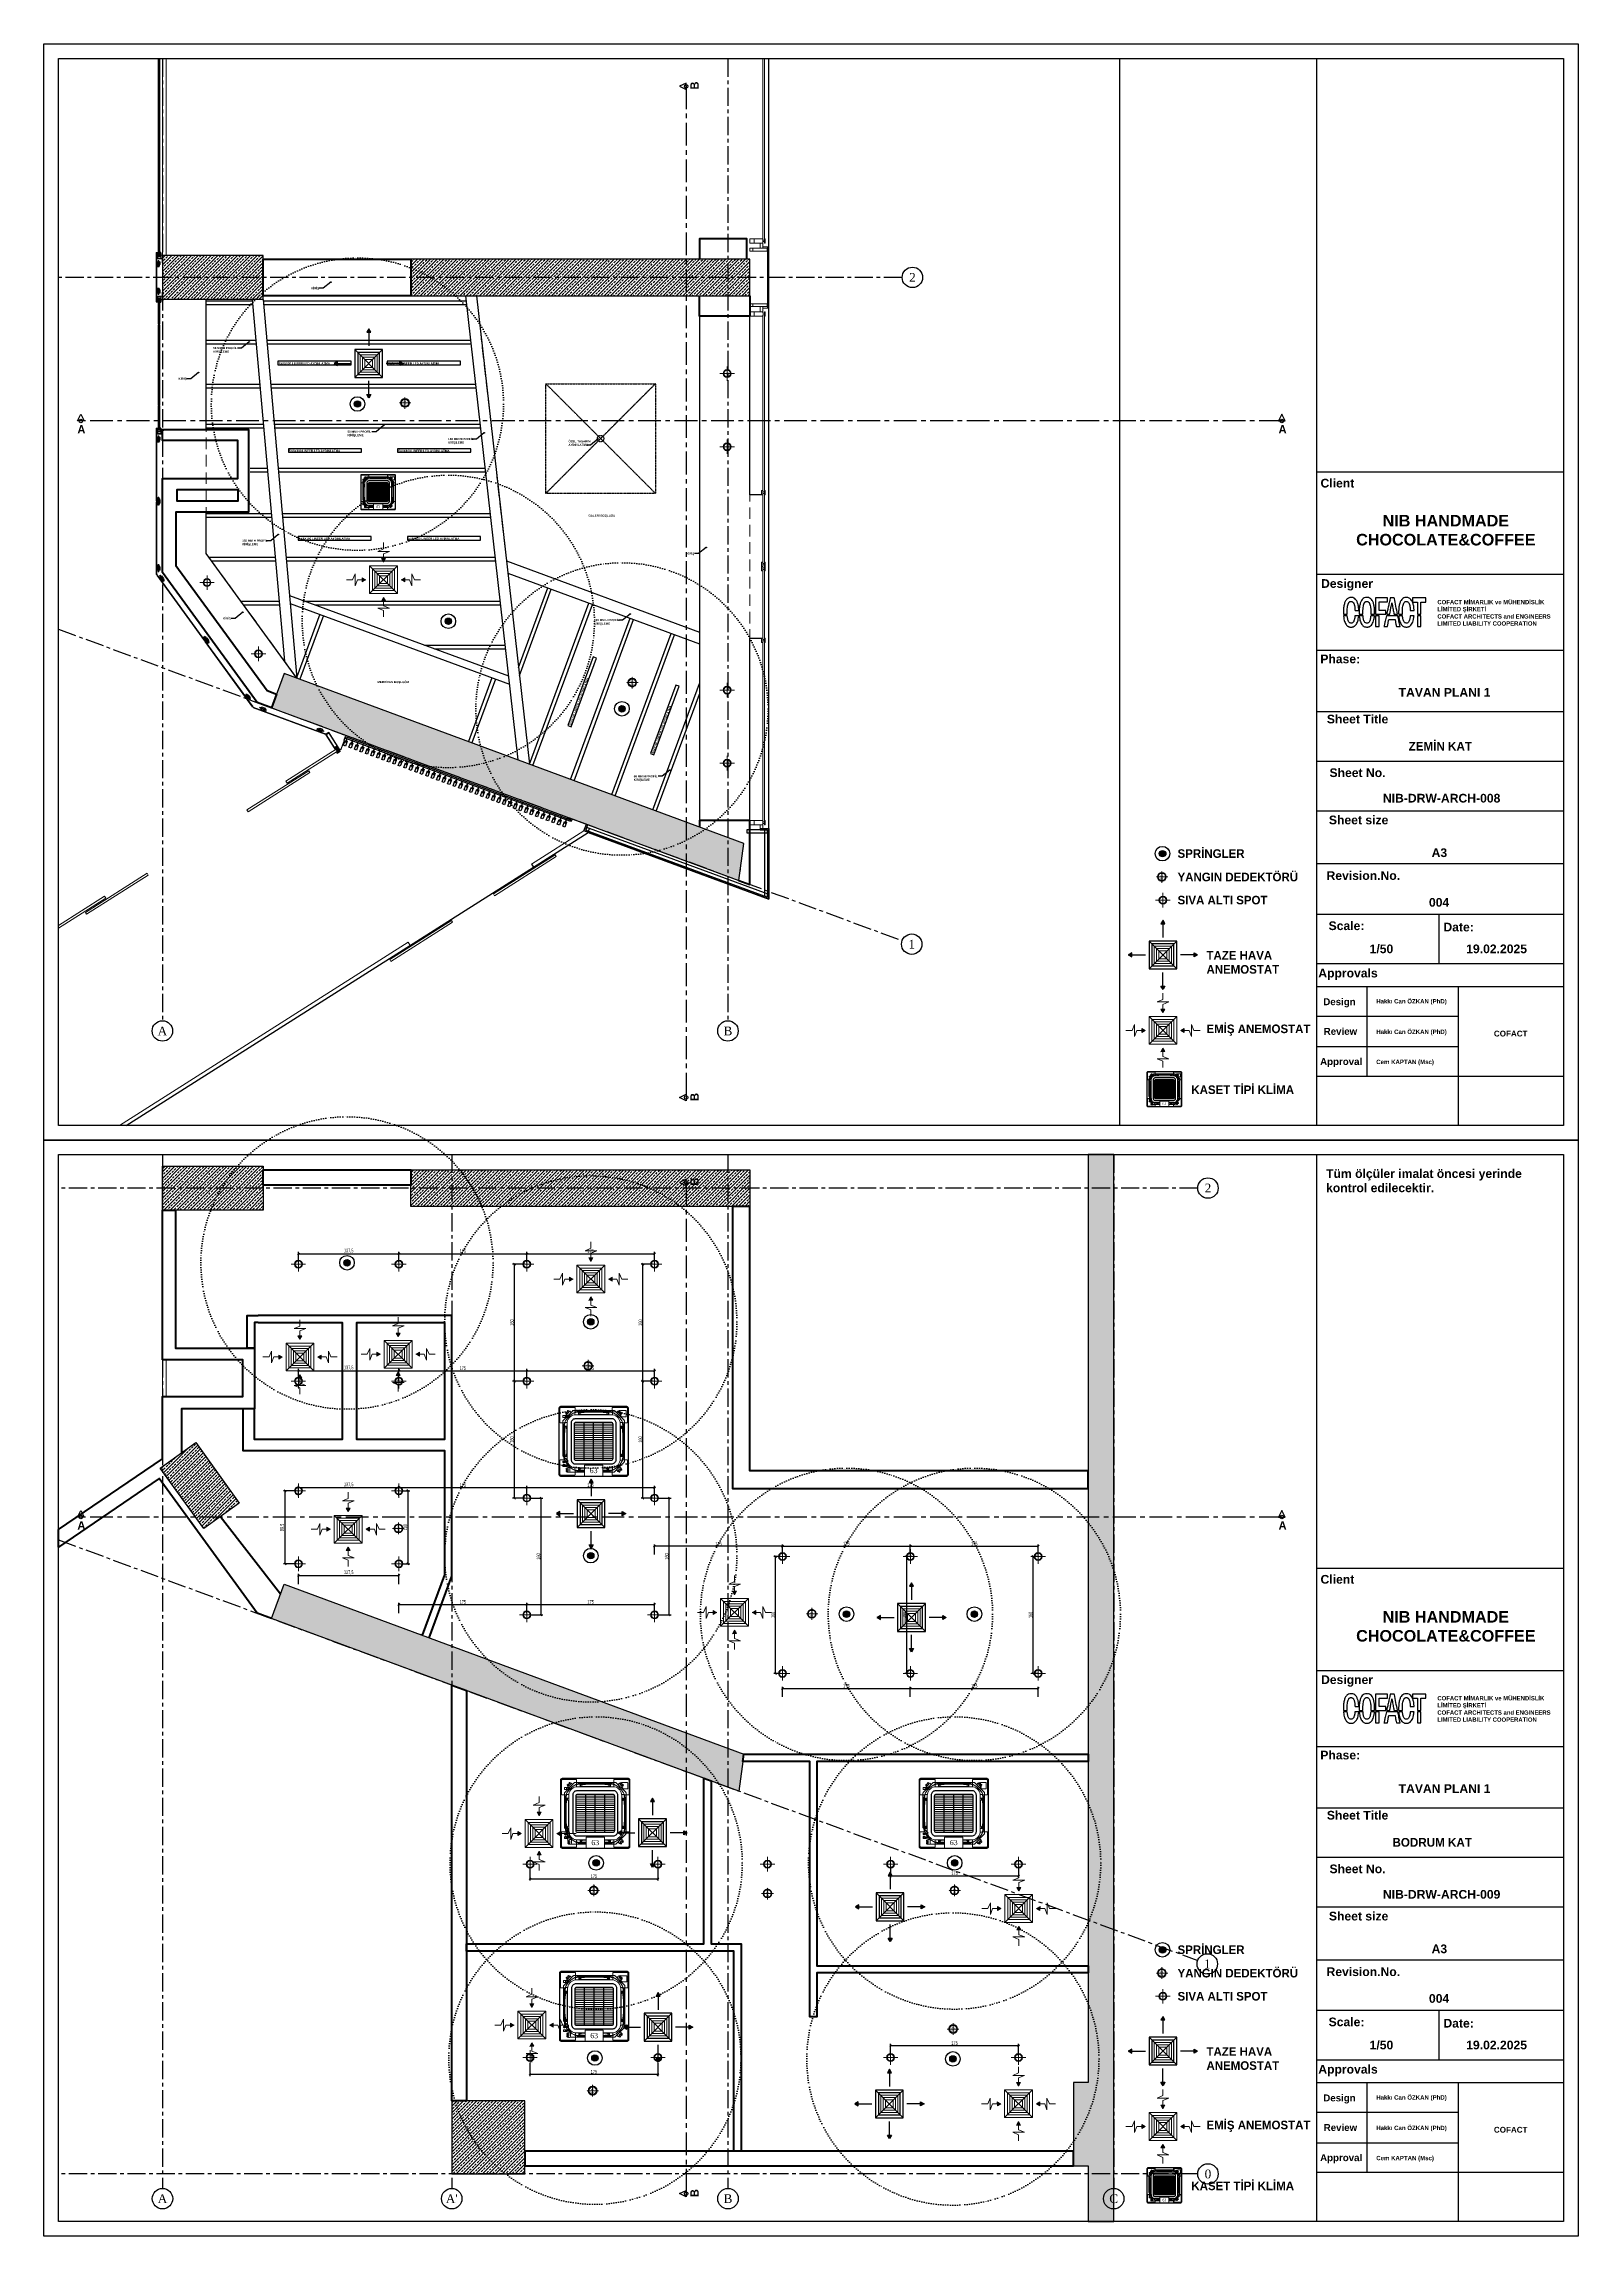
# Model space of a CAD drawing. Header units: millimetres. Extents: x 933584 to 974011, y 4545988 to 4553664.
# Drawn here: x 943002 to 945102, y 4548355 to 4551355 of the extents above; entities that cross this region are included whole.
import ezdxf
from ezdxf.enums import TextEntityAlignment as Align

# ---------------------------------------------------------------- set-up
doc = ezdxf.new("R2010")
doc.units = ezdxf.units.MM
doc.header["$PDMODE"] = 35
for name, pattern in [('( Hidden )', [0.375, 0.25, -0.125]), ('568_AVN_KES_01$0$HIDDEN', [0.375, 0.25, -0.125]), ('CENTER', [2, 1.25, -0.25, 0.25, -0.25]), ('CONTINUA', [0]), ('DOT2', [3.175, 0, -3.175]), ('HIDDEN', [9.525, 6.35, -3.175]), ('HIDDEN2', [4.7625, 3.175, -1.5875])]:
    doc.linetypes.add(name, pattern=pattern)
doc.layers.get('0').update_dxf_attribs({"color": 255})
doc.layers.get('Defpoints').update_dxf_attribs({"color": 8})
for name, color, linetype in [('0-CSX-CXS_20', 14, 'CENTER'), ('0-DMS-50', 143, 'Continuous'), ('0-HSL-HTC_200', 1, 'Continuous'), ('0-HSL-SLD', 252, 'Continuous'), ('0-LNS-SLN', 6, 'Continuous'), ('0-LNS-SPL', 13, '568_AVN_KES_01$0$HIDDEN'), ('0-LNS-VLF', 11, 'Continuous'), ('0-TXT-XBX_20', 3, 'Continuous'), ('2-SPS-RCN', 2, 'Continuous'), ('2-SPS-STC', 3, 'Continuous'), ('_MSMEP_YT_SPRİNKLER-Details', 7, 'Continuous'), ('_MSMEP_YT_SPRİNKLER-Edge', 7, 'Continuous'), ('N_Mlz-Fitil', 10, 'Continuous'), ('Ytong', 34, 'Continuous')]:
    doc.layers.add(name, color=color, linetype=linetype)
for name, color, linetype, lineweight in [('0-ONK-YANGIN DEDEKTÖRÜ', 4, 'Continuous', 5), ('12-ONK_AYDINLATMA', 1, 'Continuous', 5), ('2-SPS-IBW', 5, 'Continuous', 40), ('3-OPN-WDR', 4, 'Continuous', 18), ('_MSMEP_HT_EMİŞ_EKİPMANLARI', 183, 'Continuous', 18), ('_MSMEP_HT_ÜFLEME_EKİPMANLARI', 10, 'Continuous', 30), ('_MSMEP_KLİMA_CİHAZLAR', 32, 'Continuous', 25), ('_MSMEP_YT_SPRİNKLER', 1, 'Continuous', 30), ('al', 7, 'Continuous', 5), ('cam kolon', 80, 'Continuous', 25), ('cl', 7, 'Continuous', 5), ('CM', 4, 'Continuous', 5), ('DOĞRAMA', 8, 'Continuous', 15), ('FT', 1, 'Continuous', 0), ('mimariKIRIS', 251, 'HIDDEN2', 0), ('PL', 1, 'Continuous', 5), ('S_PROFILE-M.', 130, 'Continuous', 0), ('S_WOOD', 72, 'Continuous', 0), ('SFP CAM', 8, 'Continuous', 9), ('SFP DUVAR', 8, 'Continuous', 30), ('VD', 11, 'Continuous', 5), ('VDK', 11, 'HIDDEN', 5)]:
    doc.layers.add(name, color=color, linetype=linetype, lineweight=lineweight)
doc.styles.add('Century Gothic_B_3', font='GOTHICB.TTF', dxfattribs={"height": 4})
doc.styles.add('dim_romans_50', font='swissl.ttf', dxfattribs={"width": 0.6, "height": 5})
doc.styles.get("Standard").update_dxf_attribs({"font": 'times.ttf'})
doc.dimstyles.new('ONK_dim 1_50', dxfattribs={"dimscale": 5, "dimtxt": 4, "dimasz": 0.5, "dimexe": 0.5, "dimexo": 0.5, "dimgap": 0.2, "dimtad": 1, "dimdec": 1, "dimrnd": 0.5, "dimzin": 9, "dimtxsty": 'dim_romans_50', "dimblk": 'OBLIQUE', "dimcen": 1, "dimclre": 256, "dimclrt": 256, "dimazin": 2, "dimtfac": 1, "dimtdec": 1, "dimtix": 1, "dimtmove": 2, "dimatfit": 3, "dimldrblk": 'OBLIQUE', "dimfxl": 3, "dimfxlon": 1, "dimarcsym": 0})
pattern_1 = [(45, (935301.9395, 4553293.885), (-4.490128, 4.490128), []), (45, (935306.4297, 4553293.885), (-4.490128, 4.490128), [3.175, -1.5875])]
pattern_2 = [(45, (935939.6384, 4550274.5564), (-4.490128, 4.490128), []), (45, (935944.1285, 4550274.5564), (-4.490128, 4.490128), [3.175, -1.5875])]

msp = doc.modelspace()

# ---------------------------------------------------------------- texts
at = {"color": 0, "attachment_point": 1, "line_spacing_factor": 0.984502, "style": 'Century Gothic_B_3'}
for s, insert, char_height, width in [('\\pxqr;{\\fArial|b1|i0|c0|p34;Client}', (944206.94, 4550760.21), 11.9034, 588.1338), ('\\pxqc;{\\fArial|b1|i0|c0|p34;NIB HANDMADE CHOCOLATE&COFFEE}', (944756.95, 4550710.81), 15.8192, 326.8702), ('\\pxqr;{\\fArial|b1|i0|c0|p34;Designer}', (944232.61, 4550622.88), 11.9034, 588.1338), ('{\\fFranklin Gothic Medium|b1|i0|c162|p34;COFACT MİMARLIK ve MÜHENDİSLİK}\\P{\\fFranklin Gothic Medium|b1|i0|c162|p34;LİMİTED ŞİRKETİ}', (944908.81, 4550594.41), 5.8729, 228.8091), ('\\pxql;{\\fFranklin Gothic Book|b1|i0|c162|p34;COFACT ARCHITECTS and ENGINEERS\\PLIMITED LIABILITY COOPERATION}', (944908.81, 4550574.82), 5.8729, 228.8091), ('\\pxqr;{\\fArial|b1|i0|c0|p34;Phase:}', (944214.95, 4550519.69), 11.9034, 588.1338), ('\\pxqr;{\\fArial|b1|i0|c0|p34;TAVAN PLANI 1}', (944393.31, 4550473.85), 11.9034, 588.1338), ('\\pxqr;{\\fArial|b1|i0|c0|p34;Sheet Title}', (944253.5, 4550437.39), 11.9034, 588.1338), ('\\pxi-2,l3,qr,t3;ZEMİN KAT', (944367.99, 4550400.25), 11.9034, 588.1338), ('\\pxqr;{\\fArial|b1|i0|c0|p34;Sheet No.}', (944249.71, 4550363.96), 11.9034, 588.1338), ('\\pxqr;{\\fArial|b1|i0|c0|p34;NIB-DRW-ARCH-008}', (944406.86, 4550329.11), 11.9034, 588.1338), ('\\pxqr;{\\fArial|b1|i0|c0|p34;Sheet size}', (944253.55, 4550299.31), 11.9034, 588.1338), ('\\pxqr;{\\fArial|b1|i0|c0|p34;A3}', (944334.05, 4550254.51), 11.9034, 588.1338), ('\\pxqr;{\\fArial|b1|i0|c0|p34;Revision.No.}', (944269.66, 4550223.23), 11.9034, 588.1338), ('\\pxqr;{\\fArial|b1|i0|c0|p34;00\\fArial|b1|i0|c162|p34;4}', (944336.86, 4550186.59), 11.9034, 588.1338), ('\\pxqr;{\\fArial|b1|i0|c0|p34;Scale:}', (944220.78, 4550154.54), 11.9034, 588.1338), ('\\pxqr;{\\fArial|b1|i0|c0|p34;Date:}', (944370.5, 4550152.75), 11.9034, 588.1338), ('\\pxqr;{\\fArial|b1|i0|c0|p34;1/50}', (944260.32, 4550122.92), 11.9034, 588.1338), ('\\pxqr;{\\fArial|b1|i0|c162|p34;19\\fArial|b1|i0|c0|p34;.02.202\\fArial|b1|i0|c162|p34;5}', (944443.34, 4550122.92), 11.9034, 588.1338), ('\\pxqr;{\\fArial|b1|i0|c0|p34;Approvals}', (944239, 4550089.77), 11.9034, 588.1338), ('\\pxqr;{\\fArial|b1|i0|c0|p34;Design}', (944208.8, 4550049.34), 9.5085, 588.1338), ('{\\fArial|b1|i0|c0|p34;\\W9.71336;   }{\\fArial|b1|i0|c0|p34;Hakkı Can ÖZKAN (PhD)}', (944757.83, 4550048.17), 5.9517, 163.4351), ('\\pxqr;{\\fArial|b1|i0|c0|p34;Review}', (944210.87, 4550008.82), 9.5085, 588.1338), ('{\\fArial|b1|i0|c0|p34;\\W9.71336;   }{\\fArial|b1|i0|c0|p34;Hakkı Can ÖZKAN (PhD)}', (944757.83, 4550006.45), 5.9517, 163.4351), ('\\pxqc;{\\fArial|b1|i0|c0|p34;COFACT}', (944845.73, 4550004.97), 7.9096, 326.8702), ('\\pxqr;{\\fArial|b1|i0|c0|p34;Approval}', (944217.77, 4549967.54), 9.5085, 588.1338), ('{\\W9.71336;\\fArial|b1|i0|c0|p34;   \\W1;Cem KAPTAN (Msc)}', (944757.83, 4549965.25), 5.9517, 163.4351), ('\\pxql;{\\fArial|b1|i0|c0|p34;Tüm ölçüler imalat öncesi yerinde kontrol edilecektir.}', (944756.49, 4549815.43), 11.9034, 324.3298), ('\\pxqr;{\\fArial|b1|i0|c0|p34;Client}', (944206.94, 4549260.21), 11.9034, 588.1338), ('\\pxqc;{\\fArial|b1|i0|c0|p34;NIB HANDMADE CHOCOLATE&COFFEE}', (944756.95, 4549210.81), 15.8192, 326.8702), ('\\pxqr;{\\fArial|b1|i0|c0|p34;Designer}', (944232.61, 4549122.88), 11.9034, 588.1338), ('{\\fFranklin Gothic Medium|b1|i0|c162|p34;COFACT MİMARLIK ve MÜHENDİSLİK}\\P{\\fFranklin Gothic Medium|b1|i0|c162|p34;LİMİTED ŞİRKETİ}', (944908.81, 4549094.41), 5.8729, 228.8091), ('\\pxql;{\\fFranklin Gothic Book|b1|i0|c162|p34;COFACT ARCHITECTS and ENGINEERS\\PLIMITED LIABILITY COOPERATION}', (944908.81, 4549074.82), 5.8729, 228.8091), ('\\pxqr;{\\fArial|b1|i0|c0|p34;Phase:}', (944214.95, 4549019.69), 11.9034, 588.1338), ('\\pxqr;{\\fArial|b1|i0|c0|p34;TAVAN PLANI 1}', (944393.31, 4548973.85), 11.9034, 588.1338), ('\\pxqr;{\\fArial|b1|i0|c0|p34;Sheet Title}', (944253.5, 4548937.39), 11.9034, 588.1338), ('\\pxi-2,l3,qr,t3;BODRUM KAT', (944367.99, 4548900.25), 11.9034, 588.1338), ('\\pxqr;{\\fArial|b1|i0|c0|p34;Sheet No.}', (944249.71, 4548863.96), 11.9034, 588.1338), ('\\pxqr;{\\fArial|b1|i0|c0|p34;NIB-DRW-ARCH-009}', (944406.86, 4548829.11), 11.9034, 588.1338), ('\\pxqr;{\\fArial|b1|i0|c0|p34;Sheet size}', (944253.55, 4548799.31), 11.9034, 588.1338), ('\\pxqr;{\\fArial|b1|i0|c0|p34;A3}', (944334.05, 4548754.51), 11.9034, 588.1338), ('\\pxqr;{\\fArial|b1|i0|c0|p34;Revision.No.}', (944269.66, 4548723.23), 11.9034, 588.1338), ('\\pxqr;{\\fArial|b1|i0|c0|p34;00\\fArial|b1|i0|c162|p34;4}', (944336.86, 4548686.59), 11.9034, 588.1338), ('\\pxqr;{\\fArial|b1|i0|c0|p34;Scale:}', (944220.78, 4548654.54), 11.9034, 588.1338), ('\\pxqr;{\\fArial|b1|i0|c0|p34;Date:}', (944370.5, 4548652.75), 11.9034, 588.1338), ('\\pxqr;{\\fArial|b1|i0|c0|p34;1/50}', (944260.32, 4548622.92), 11.9034, 588.1338), ('\\pxqr;{\\fArial|b1|i0|c162|p34;19\\fArial|b1|i0|c0|p34;.02.202\\fArial|b1|i0|c162|p34;5}', (944443.34, 4548622.92), 11.9034, 588.1338), ('\\pxqr;{\\fArial|b1|i0|c0|p34;Approvals}', (944239, 4548589.77), 11.9034, 588.1338), ('\\pxqr;{\\fArial|b1|i0|c0|p34;Design}', (944208.8, 4548549.34), 9.5085, 588.1338), ('{\\fArial|b1|i0|c0|p34;\\W9.71336;   }{\\fArial|b1|i0|c0|p34;Hakkı Can ÖZKAN (PhD)}', (944757.83, 4548548.17), 5.9517, 163.4351), ('\\pxqr;{\\fArial|b1|i0|c0|p34;Review}', (944210.87, 4548508.82), 9.5085, 588.1338), ('{\\fArial|b1|i0|c0|p34;\\W9.71336;   }{\\fArial|b1|i0|c0|p34;Hakkı Can ÖZKAN (PhD)}', (944757.83, 4548506.45), 5.9517, 163.4351), ('\\pxqc;{\\fArial|b1|i0|c0|p34;COFACT}', (944845.73, 4548504.97), 7.9096, 326.8702), ('\\pxqr;{\\fArial|b1|i0|c0|p34;Approval}', (944217.77, 4548467.54), 9.5085, 588.1338), ('{\\W9.71336;\\fArial|b1|i0|c0|p34;   \\W1;Cem KAPTAN (Msc)}', (944757.83, 4548465.25), 5.9517, 163.4351)]:
    msp.add_mtext(s, dxfattribs=dict(at, insert=insert, char_height=char_height, width=width))
at = {"layer": '0-LNS-VLF', "linetype": 'HIDDEN', "ltscale": 0.5, "char_height": 2.9364, "width": 95.455, "attachment_point": 1, "line_spacing_factor": 0.984502, "style": 'Century Gothic_B_3'}
for s, insert in [('\\pxql;{\\fFranklin Gothic Book|b1|i0|c162|p34;KİRİŞ}', (943367.36, 4551022.51)), ('\\pxql;{\\fFranklin Gothic Book|b1|i0|c162|p34;50 MM H PROFİL\\PKİRİŞLEME}', (943233.1, 4550940.57)), ('\\pxql;{\\fFranklin Gothic Book|b1|i0|c162|p34;5X8X100 LINEER LED AYDINLATMA}', (943323.18, 4550919.48)), ('\\pxql;{\\fFranklin Gothic Book|b1|i0|c162|p34;5X8X100 LINEER LED AYDINLATMA}', (943472.76, 4550919.48)), ('\\pxql;{\\fFranklin Gothic Book|b1|i0|c162|p34;KİRİŞ}', (943185.94, 4550898.64)), ('\\pxql;{\\fFranklin Gothic Book|b1|i0|c162|p34;50 MM H PROFİL\\PKİRİŞLEME}', (943417.1, 4550826.15)), ('\\pxql;{\\fFranklin Gothic Book|b1|i0|c162|p34;5X8X100 LINEER LED AYDINLATMA}', (943337.36, 4550799.91)), ('\\pxql;{\\fFranklin Gothic Book|b1|i0|c162|p34;5X8X100 LINEER LED AYDINLATMA}', (943486.94, 4550799.91)), ('\\pxql;{\\fFranklin Gothic Book|b1|i0|c162|p34;150 MM H PROFİL\\PKİRİŞLEME}', (943554.74, 4550816.16)), ('\\pxql;{\\fFranklin Gothic Book|b1|i0|c162|p34;ÖZEL TASARIM \\PAYDINLATMA}', (943719.53, 4550812.89)), ('\\pxql;{\\fFranklin Gothic Book|b1|i0|c162|p34;GALERİ BOŞLUĞU}', (943746.87, 4550711.24)), ('\\pxql;{\\fFranklin Gothic Book|b1|i0|c162|p34;150 MM H PROFİL\\PKİRİŞLEME}', (943272.93, 4550676.98)), ('\\pxql;{\\fFranklin Gothic Book|b1|i0|c162|p34;5X8X100 LINEER LED AYDINLATMA}', (943350.84, 4550679.86)), ('\\pxql;{\\fFranklin Gothic Book|b1|i0|c162|p34;5X8X100 LINEER LED AYDINLATMA}', (943500.41, 4550679.86)), ('\\pxql;{\\fFranklin Gothic Book|b1|i0|c162|p34;KİRİŞ}', (943880.95, 4550659.37)), ('\\pxql;{\\fFranklin Gothic Book|b1|i0|c162|p34;KİRİŞ}', (943246.77, 4550570.7)), ('\\pxql;{\\fFranklin Gothic Book|b1|i0|c162|p34;150 MM H PROFİL\\PKİRİŞLEME}', (943754.44, 4550568.34)), ('\\pxql;{\\fFranklin Gothic Book|b1|i0|c162|p34;MERDİVEN BOŞLUĞU}', (943458.14, 4550483.49)), ('\\pxql;{\\fFranklin Gothic Book|b1|i0|c162|p34;50 MM H PROFİL\\PKİRİŞLEME}', (943808.83, 4550354.61))]:
    msp.add_mtext(s, dxfattribs=dict(at, insert=insert))
at = {"layer": '0-LNS-VLF', "linetype": 'HIDDEN', "ltscale": 0.5, "char_height": 2.9364, "width": 95.455, "attachment_point": 1, "rotation": 69.71819, "line_spacing_factor": 0.984502, "style": 'Century Gothic_B_3'}
for insert in [(943720.55, 4550423.2), (943833.48, 4550384.79)]:
    msp.add_mtext('\\pxql;{\\fFranklin Gothic Book|b1|i0|c162|p34;5X8X100 LINEER LED AYDINLATMA}', dxfattribs=dict(at, insert=insert))
at = {"layer": '0-TXT-XBX_20', "char_height": 11.7458, "width": 457.6183, "attachment_point": 1, "line_spacing_factor": 0.984502, "style": 'Century Gothic_B_3'}
for s, insert in [('{\\fFranklin Gothic Book|b1|i0|c162|p34;SPRİNGLER}', (944553.2, 4550253.26)), ('{\\fFranklin Gothic Book|b1|i0|c162|p34;YANGIN DEDEKTÖRÜ}', (944553.2, 4550221.18)), ('{\\fFranklin Gothic Book|b1|i0|c162|p34;SIVA ALTI SPOT}', (944553.2, 4550189.56)), ('{\\fFranklin Gothic Book|b1|i0|c162|p34;TAZE HAVA\\PANEMOSTAT}', (944592.81, 4550114.01)), ('{\\fFranklin Gothic Book|b1|i0|c162|p34;EMİŞ ANEMOSTAT}', (944592.81, 4550013.39)), ('{\\fFranklin Gothic Book|b1|i0|c162|p34;KASET TİPİ KLİMA}', (944572.14, 4549930.06)), ('{\\fFranklin Gothic Book|b1|i0|c162|p34;SPRİNGLER}', (944553.2, 4548753.26)), ('{\\fFranklin Gothic Book|b1|i0|c162|p34;YANGIN DEDEKTÖRÜ}', (944553.2, 4548721.18)), ('{\\fFranklin Gothic Book|b1|i0|c162|p34;SIVA ALTI SPOT}', (944553.2, 4548689.56)), ('{\\fFranklin Gothic Book|b1|i0|c162|p34;TAZE HAVA\\PANEMOSTAT}', (944592.81, 4548614.01)), ('{\\fFranklin Gothic Book|b1|i0|c162|p34;EMİŞ ANEMOSTAT}', (944592.81, 4548513.39)), ('{\\fFranklin Gothic Book|b1|i0|c162|p34;KASET TİPİ KLİMA}', (944572.14, 4548430.06))]:
    msp.add_mtext(s, dxfattribs=dict(at, insert=insert))

# ---------------------------------------------------------------- blocks, each defined once
blk = doc.blocks.new('A$C252E1D81')
at = {"layer": 'DOĞRAMA', "color": 253, "true_color": 0xadadad}
for points in [[(6, 20), (0, 20), (0, 21), (6, 21)], [(0, 0), (6, 0), (6, 6), (0, 6)]]:
    blk.add_lwpolyline(points, close=True, dxfattribs=at)
blk.add_lwpolyline([(6, 6), (6, 18), (4, 18), (4, 20), (2, 20), (2, 18), (0, 18), (0, 6), (6, 6)], dxfattribs=at)
blk = doc.blocks.new('XVBZDVBZDVB')
at = {"layer": '3-OPN-WDR'}
for p, q in [((934681.8, 4554084.8), (934681.8, 4554335.4)), ((934683.8, 4554084.8), (934683.8, 4554335.4)), ((934687.8, 4554075.8), (934667.8, 4554075.8)), ((934667.8, 4554071.8), (934687.8, 4554071.8)), ((934681.8, 4554077.8), (934689.9, 4554077.8)), ((934682.4, 4554075.8), (934687.7, 4554075.8)), ((934683.8, 4554082.8), (934683.8, 4554084.8)), ((934687.9, 4553993.8), (934687.9, 4554077.8)), ((934689.9, 4553993.8), (934689.9, 4554077.8)), ((934667.8, 4553999.8), (934687.8, 4553999.8)), ((934687.8, 4553995.8), (934667.8, 4553995.8)), ((934681.8, 4553993.8), (934689.9, 4553993.8)), ((934681.8, 4553738.3), (934681.8, 4553984.8)), ((934682.4, 4553995.8), (934687.7, 4553995.8)), ((934683.8, 4553738.3), (934683.8, 4553985.8)), ((934681.8, 4553286.6), (934681.8, 4553740.3)), ((934683.8, 4553289.6), (934683.8, 4553740.3))]:
    blk.add_line(p, q, dxfattribs=at)
for points in [[(934667.8, 4554075.8), (934663.8, 4554075.8), (934663.8, 4554071.8), (934667.8, 4554071.8)], [(934681.8, 4554082.8), (934677.8, 4554082.8), (934677.8, 4554075.8), (934681.8, 4554075.8)], [(934687.7, 4554075.8), (934687.8, 4554075.8), (934687.8, 4554071.8), (934687.7, 4554071.8)], [(934667.8, 4553995.8), (934663.8, 4553995.8), (934663.8, 4553999.8), (934667.8, 4553999.8)], [(934681.8, 4553988.8), (934677.8, 4553988.8), (934677.8, 4553995.8), (934681.8, 4553995.8)], [(934687.7, 4553995.8), (934687.8, 4553995.8), (934687.8, 4553999.8), (934687.7, 4553999.8)], [(934683.8, 4553738.3), (934683.8, 4553744.3), (934684.8, 4553744.3), (934684.8, 4553738.3)], [(934683.8, 4553640.3), (934683.8, 4553646.3), (934684.8, 4553646.3), (934684.8, 4553640.3)], [(934683.8, 4553634.3), (934683.8, 4553640.3), (934684.8, 4553640.3), (934684.8, 4553634.3)], [(934683.8, 4553536.3), (934683.8, 4553542.3), (934684.8, 4553542.3), (934684.8, 4553536.3)], [(934681.8, 4553286.6), (934677.8, 4553286.6), (934677.8, 4553279.6), (934681.8, 4553279.6)]]:
    blk.add_lwpolyline(points, close=True, dxfattribs=at)
for points in [[(934679.8, 4553738.3), (934681.8, 4553738.3), (934681.8, 4553740.3), (934683.8, 4553740.3), (934683.8, 4553742.3), (934681.8, 4553742.3), (934681.8, 4553744.3), (934679.8, 4553744.3), (934679.8, 4553738.3)], [(934679.8, 4553640.3), (934681.8, 4553640.3), (934681.8, 4553642.3), (934683.8, 4553642.3), (934683.8, 4553644.3), (934681.8, 4553644.3), (934681.8, 4553646.3), (934679.8, 4553646.3), (934679.8, 4553640.3)], [(934679.8, 4553634.3), (934681.8, 4553634.3), (934681.8, 4553636.3), (934683.8, 4553636.3), (934683.8, 4553638.3), (934681.8, 4553638.3), (934681.8, 4553640.3), (934679.8, 4553640.3), (934679.8, 4553634.3)], [(934679.8, 4553536.3), (934681.8, 4553536.3), (934681.8, 4553538.3), (934683.8, 4553538.3), (934683.8, 4553540.3), (934681.8, 4553540.3), (934681.8, 4553542.3), (934679.8, 4553542.3), (934679.8, 4553536.3)]]:
    blk.add_lwpolyline(points, dxfattribs=at)
at = {"layer": 'DOĞRAMA', "color": 253, "true_color": 0xadadad}
for p, q in [((934663.8, 4553982.8), (934663.8, 4553988.8)), ((934663.8, 4553988.8), (934669.8, 4553988.8)), ((934669.8, 4553982.8), (934663.8, 4553982.8)), ((934669.8, 4553988.8), (934669.8, 4553982.8))]:
    blk.add_line(p, q, dxfattribs=at)
blk.add_lwpolyline([(934669.8, 4553988.8), (934681.8, 4553988.8), (934681.8, 4553986.8), (934683.8, 4553986.8), (934683.8, 4553984.8), (934681.8, 4553984.8), (934681.8, 4553982.8), (934669.8, 4553982.8), (934669.8, 4553988.8)], dxfattribs=at)
blk.add_lwpolyline([(934683.8, 4553988.8), (934683.8, 4553982.8), (934684.8, 4553982.8), (934684.8, 4553988.8)], close=True, dxfattribs=at)
at = {"layer": '3-OPN-WDR'}
for p, rotation in [((934663.8, 4554088.8), 270), ((934663.8, 4553292.6), 270.0000000133402)]:
    blk.add_blockref('A$C252E1D81', p, dxfattribs=dict(at, rotation=rotation))
blk = doc.blocks.new('aksno_20')
at = {"layer": '0-TXT-XBX_20'}
blk.add_circle((0, 0), 7, dxfattribs=at)
blk.add_attdef('AKSNO', text='', height=6).set_placement((0, 0), align=Align.MIDDLE_CENTER)
blk = doc.blocks.new('ZVBXZDVB')
at = {"layer": '0-CSX-CXS_20', "ltscale": 20}
blk.add_line((934876.3, 4552535.8), (933721.5, 4552535.8), dxfattribs=at)
for points in [[(933863.8, 4552835.4), (933863.8, 4551518.6)], [(934637.8, 4552835.4), (934637.8, 4551518.6)], [(933721.5, 4552054.4), (934876.3, 4551628.2)]]:
    blk.add_lwpolyline(points, dxfattribs=at)
at = {"layer": '0-TXT-XBX_20'}
ref = blk.add_blockref('aksno_20', (934890.3, 4552535.8), dxfattribs=dict(at, xscale=2, yscale=2, zscale=2))
ref.add_attrib('AKSNO', '2', dxfattribs={"color": 7, "height": 12}).set_placement((934890.3, 4552535.8), align=Align.MIDDLE_CENTER)
ref = blk.add_blockref('aksno_20', (934889.4, 4551623.4), dxfattribs=dict(at, xscale=2, yscale=2, zscale=2))
ref.add_attrib('AKSNO', '1', dxfattribs={"color": 7, "height": 12}).set_placement((934889.4, 4551623.4), align=Align.MIDDLE_CENTER)
ref = blk.add_blockref('aksno_20', (933863.8, 4551504.6), dxfattribs=dict(at, xscale=2, yscale=2, zscale=2))
ref.add_attrib('AKSNO', 'A', dxfattribs={"color": 7, "height": 12}).set_placement((933863.8, 4551504.6), align=Align.MIDDLE_CENTER)
ref = blk.add_blockref('aksno_20', (934637.8, 4551504.6), dxfattribs=dict(at, xscale=2, yscale=2, zscale=2))
ref.add_attrib('AKSNO', 'B', dxfattribs={"color": 7, "height": 12}).set_placement((934637.8, 4551504.6), align=Align.MIDDLE_CENTER)
blk = doc.blocks.new('xcvxcbv-flatten-1')
at = {"layer": '2-SPS-IBW'}
for points in [[(934663.8, 4551223.5), (934663.8, 4551251.5), (934598.8, 4551251.5), (934598.8, 4551223.5)], [(934667.8, 4551173.5), (934667.8, 4551145.5), (934598.8, 4551145.5), (934598.8, 4551173.5)], [(934013, 4550609.6), (933993.3, 4550616.9), (933863.8, 4550794.7), (933863.8, 4550923.5), (933966.8, 4550923.5), (933966.8, 4550975.5), (933863.8, 4550975.5), (933863.8, 4550990.5), (933981.8, 4550990.5), (933981.8, 4550877.5), (933882.3, 4550877.5), (933882.3, 4550804.5), (934007.1, 4550633.1), (934019.9, 4550628.4), (934013, 4550609.6)], [(933966.8, 4550908.5), (933966.8, 4550892.5), (933883.8, 4550892.5), (933883.8, 4550908.5), (933966.8, 4550908.5)], [(934652.9, 4550373.4), (934667.8, 4550367.9), (934667.8, 4550455.4), (934598.8, 4550455.4), (934598.8, 4550446.4)]]:
    blk.add_lwpolyline(points, dxfattribs=at)
blk.add_lwpolyline([(934203.8, 4551173.5), (934001.8, 4551173.5), (934001.8, 4551223.5), (934203.8, 4551223.5)], close=True, dxfattribs=at)
blk = doc.blocks.new('809200-flatten-1')
at = {"layer": 'FT'}
for points in [[(-0.8, -0.3), (-0.8, -0.3, -0.388879), (-0.8, -0.3), (-0.7, -0.5, -0.493145), (-0.7, -0.5), (-0.8, -0.5, 0.065543), (-0.8, -0.5), (-0.9, -0.6, 0.414214), (-0.9, -0.6), (-0.5, -1.3), (-0.5, -1.4, 0.719515), (-0.5, -1.4), (-0.4, -1.3), (-0.3, -1.2, 0.043809), (0.4, -0.8, 1.011469), (0.3, -0.8, -0.097794), (-0.2, -1, -0.52267), (-0.2, -1, -0.386536), (-0.2, -0.9, 0.128678), (0.3, -0.8, -0.414214), (0.4, -0.8), (0.4, -0.8, 0.414214), (0.4, -0.8), (0.5, -0.8, 0.414214), (0.5, -0.7), (0.5, -0.6, -0.405243), (0.5, -0.6), (1, -0.2, 0.969739), (0.9, -0.1), (0.4, -0.5, -0.405243), (0.3, -0.4), (0, 0, 0.414214), (0, 0), (-0.1, -0.1), (-0.2, -0.2, -0.493145), (-0.2, -0.1), (-0.3, 0, -0.388879), (-0.3, 0), (-0.3, 0, 0.63707), (-0.3, 0.1), (-0.5, 0.1, 0.24542), (-0.5, 0.1, -0.08886), (-0.8, -0.1, 0.24542), (-0.8, -0.1), (-0.9, -0.3, 0.63707)], [(-0.7, -0.2, 0.045337), (-0.5, 0, -0.441009), (-0.4, -0.1), (-0.3, -0.2), (-0.3, -0.5, -0.63707), (-0.4, -0.5), (-0.6, -0.4), (-0.7, -0.2, -0.441009)], [(-0.5, -0.7), (-0.6, -0.7, 0.414214), (-0.6, -0.8), (-0.5, -0.9, 0.414214), (-0.5, -0.9), (-0.3, -0.8, 0.505083), (-0.3, -0.7), (-0.5, -0.7, 0.32883)], [(-0.1, -0.4), (0, -0.3, -0.414214), (0, -0.3), (0.1, -0.5, -0.414214), (0.1, -0.5), (-0.1, -0.6, -0.505083), (-0.1, -0.6), (-0.1, -0.4, -0.32883)]]:
    blk.add_lwpolyline(points, format="xyb", close=True, dxfattribs=at)
blk = doc.blocks.new('IZOLATOR-flatten-1')
at = {"layer": 'N_Mlz-Fitil'}
for points in [[(-94.3, -1975.7), (-94.3, -1975.5, -1), (-94.2, -1975.5), (-94.2, -1975.7), (-94, -1976), (-94, -1976.1), (-93.9, -1976.3, -0.414214), (-93.9, -1976.5), (-93.9, -1976.5, 0.414214), (-93.9, -1976.6), (-93.7, -1976.9, 0.57735), (-93.6, -1976.9), (-93.5, -1976.7, -0.267949), (-93.4, -1976.6), (-93.1, -1976.6, 0.57735), (-93, -1976.5), (-93.3, -1976.1, 0.414214), (-93.3, -1976.1), (-93.4, -1976.2, -0.414214), (-93.5, -1976.1), (-93.7, -1975.9), (-93.7, -1975.9), (-94, -1975.5), (-94.1, -1975.4, -1), (-94.1, -1975.4), (-93.9, -1975.5), (-93.8, -1975.7), (-93.5, -1975.8, -0.57735), (-93.5, -1975.9), (-93.5, -1975.9), (-93.5, -1976, 0.414214), (-93.4, -1976), (-93.3, -1975.9, -0.414214), (-93.2, -1975.9), (-92.1, -1977.6, -0.414214), (-92.2, -1977.7), (-92.3, -1977.8, -0.414214), (-92.3, -1977.8), (-92.4, -1977.7), (-92.3, -1977.6), (-92.4, -1977.5), (-92.4, -1977.5), (-92.6, -1977.2, 0.267949), (-92.6, -1977.2), (-93.1, -1977.2), (-93.3, -1977.6, 0.267949), (-93.3, -1977.6), (-93.1, -1977.9), (-93.1, -1978), (-93, -1978.1), (-92.9, -1978), (-92.9, -1978.1, -0.414214), (-92.9, -1978.1), (-93, -1978.2, -0.414214), (-93.1, -1978.2), (-94.2, -1976.5, -0.414214), (-94.1, -1976.5), (-94, -1976.4, 0.414214), (-94, -1976.3), (-94.1, -1976.2), (-94.1, -1976.3, -0.57735), (-94.1, -1976.2), (-94.1, -1976)], [(-93.4, -1977.4, 0.57735), (-93.3, -1977.4), (-93.2, -1977.2, -0.267949), (-93, -1977.1), (-92.8, -1977.1, 0.57735), (-92.7, -1977), (-92.9, -1976.7, 0.267949), (-92.9, -1976.7), (-93.4, -1976.7), (-93.6, -1977.1, 0.267949), (-93.6, -1977.1)]]:
    blk.add_lwpolyline(points, format="xyb", close=True, dxfattribs=at)
blk = doc.blocks.new('809200-flatten-2')
at = {"layer": 'FT'}
for points in [[(0.7, 0.6), (0.6, 0.6, 0.388879), (0.6, 0.5), (0.7, 0.4, 0.493145), (0.7, 0.4), (0.8, 0.5, -0.065543), (0.8, 0.5), (0.9, 0.6, -0.414214), (1, 0.6), (1.4, -0.1), (1.4, -0.1, -0.719515), (1.4, -0.2), (1.3, -0.2), (1.2, -0.3, -0.043809), (0.6, -0.7, -1.011469), (0.6, -0.6, 0.097794), (1, -0.3, 0.52267), (1, -0.2, 0.386536), (0.9, -0.3, -0.128678), (0.6, -0.6, 0.414214), (0.5, -0.7), (0.6, -0.7, -0.414214), (0.5, -0.7), (0.5, -0.8, -0.414214), (0.4, -0.8), (0.4, -0.7, 0.405243), (0.3, -0.7), (-0.2, -1, -0.969739), (-0.3, -0.9), (0.2, -0.6, 0.405243), (0.3, -0.5), (0, 0, -0.414214), (0, 0), (0.1, 0.1), (0.2, 0.1, 0.493145), (0.2, 0.1), (0.2, 0.3, 0.388879), (0.1, 0.3), (0.1, 0.3, -0.63707), (0.1, 0.3), (0.1, 0.5, -0.24542), (0.1, 0.5, 0.08886), (0.4, 0.7, -0.24542), (0.5, 0.7), (0.6, 0.6, -0.63707)], [(0.4, 0.5, -0.045337), (0.3, 0.4, 0.441009), (0.2, 0.4), (0.3, 0.2), (0.5, 0.1, 0.63707), (0.6, 0.1), (0.6, 0.4), (0.5, 0.5, 0.441009)], [(0.8, 0.2), (0.9, 0.2, -0.414214), (0.9, 0.2), (1, 0.1, -0.414214), (1, 0), (0.9, -0.1, -0.505083), (0.8, 0), (0.8, 0.1, -0.32883)], [(0.4, -0.1), (0.3, -0.1, 0.414214), (0.3, -0.2), (0.4, -0.3, 0.414214), (0.4, -0.3), (0.6, -0.2, 0.505083), (0.6, -0.1), (0.4, -0.1, 0.32883)]]:
    blk.add_lwpolyline(points, format="xyb", close=True, dxfattribs=at)
blk = doc.blocks.new('90-5396-flatten-1')
at = {"layer": 'al', "linetype": 'CONTINUA'}
blk.add_lwpolyline([(-4.4, 1.2), (-4.1, 1.2), (-4.1, 1.5), (-4.2, 1.5), (-4.2, 1.4), (-4.4, 1.4), (-4.4, 1.9), (-4.2, 1.9), (-4.2, 1.7), (-4.1, 1.7), (-4.1, 2), (-4.5, 2), (-4.5, -2.7), (-4.3, -2.7), (-4.2, -2.6), (-4.4, -2.6), (-4.4, -2.3), (-3.5, -2.3), (-3.5, -2.2), (-3.5, -2.3), (-1, -2.3), (-1, -2.2), (-1, -2.3), (-0.2, -2.3), (-0.2, -2.6), (-0.3, -2.6), (-0.2, -2.7), (0, -2.7), (0, 0), (-0.2, 0), (-0.3, -0.2), (-0.2, -0.2), (-0.2, -0.4), (-1.7, -0.4), (-1.7, -0.2), (-1.5, -0.2), (-1.6, 0), (-1.9, 0), (-2, -0.2), (-1.8, -0.2), (-1.8, -0.4), (-3.3, -0.4), (-3.3, -0.2), (-3.2, -0.2), (-3.2, 0), (-3.5, 0), (-3.5, -0.4), (-4.2, -0.4, -0.414214), (-4.4, -0.2)], format="xyb", close=True, dxfattribs=at)
at = {"layer": 'al'}
blk.add_lwpolyline([(-0.2, -2.1), (-4.4, -2.1), (-4.4, -0.6), (-0.2, -0.6)], close=True, dxfattribs=at)
blk = doc.blocks.new('142005-flatten-1')
blk.add_lwpolyline([(0.2, 0, -0.610741), (0.2, 0), (0.3, -0.1, 0.909168), (0.4, -0.1), (0.2, 0.2), (0.2, 0.4, -0.610741), (0.2, 0.4), (0.3, 0.3, 0.909168), (0.4, 0.3), (0.2, 0.6), (0.2, 0.7, 0.414214), (0.2, 0.7), (0, 0.7, 0.414214), (0, 0.7), (0, 0.3), (-0.1, 0.3), (-0.1, 0.3, 0.751626), (-0.2, 0.3), (-0.2, 0.2, 0.289411), (-0.2, 0.1), (-0.2, -0.1, 0.751626), (-0.1, 0), (-0.1, 0), (0, 0), (0, -0.3), (-0.1, -0.3, 0.729303), (-0.1, -0.4, -0.080087), (0.3, -0.8, 1.549214), (0.4, -0.7), (0.2, -0.3, 0.005518), (0.2, -0.2)], format="xyb", close=True)
blk = doc.blocks.new('142005-flatten-2')
blk.add_lwpolyline([(-0.2, 0, 0.610741), (-0.2, 0), (-0.3, -0.1, -0.909168), (-0.4, -0.1), (-0.2, 0.2), (-0.2, 0.4, 0.610741), (-0.2, 0.4), (-0.3, 0.3, -0.909168), (-0.4, 0.3), (-0.2, 0.6), (-0.2, 0.7, -0.414214), (-0.2, 0.7), (0, 0.7, -0.414214), (0, 0.7), (0, 0.3), (0.1, 0.3), (0.1, 0.3, -0.751626), (0.2, 0.3), (0.2, 0.2, -0.289411), (0.2, 0.1), (0.2, -0.1, -0.751626), (0.1, -0.1), (0.1, 0), (0, 0), (0, -0.3), (0.1, -0.3, -0.729303), (0.1, -0.4, 0.080087), (-0.3, -0.8, -1.549214), (-0.4, -0.7), (-0.2, -0.3, -0.005518), (-0.2, -0.2)], format="xyb", close=True)
blk = doc.blocks.new('85-3879T-flatten-1')
blk.add_lwpolyline([(-0.2, -0.1, -0.402552), (-0.1, -0.2), (-0.1, -1.8, -0.425972), (-0.1, -1.9), (-0.3, -1.9, 0.414214), (-0.4, -1.9), (-0.4, -2.2), (-0.4, -2.3, 0.414214), (-0.4, -2.4), (-0.4, -2.4, 0.414214), (-0.3, -2.4), (-0.2, -2.2), (-0.3, -2.1), (-0.3, -2), (0, -2), (0, 0), (-1.3, 0), (-1.3, -0.3), (-1.2, -0.3), (-1.2, -0.1), (-1.1, -0.1), (-1.1, -0.6), (-1.2, -0.6), (-1.2, -0.5), (-1.3, -0.5), (-1.3, -2, -0.414214), (-1.4, -2), (-1.4, -2, 0.414214), (-1.5, -2.1), (-1.5, -2.2), (-1.6, -2.2), (-1.4, -2.4, 0.414214), (-1.3, -2.4), (-1.3, -2.4, 0.414214), (-1.3, -2.4), (-1.3, -2.3), (-1.3, -2.1, 0.394805), (-1.2, -2), (-1.2, -0.8, -0.414214), (-1.2, -0.7), (-1, -0.7, 0.414214), (-1, -0.7), (-1, -0.2, -0.414214), (-0.9, -0.1)], format="xyb", close=True)
blk = doc.blocks.new('90-5396-flatten-2')
at = {"layer": 'al', "linetype": 'CONTINUA'}
blk.add_lwpolyline([(-4.4, 1.2), (-4.1, 1.2), (-4.1, 1.5), (-4.2, 1.5), (-4.2, 1.4), (-4.4, 1.4), (-4.4, 1.9), (-4.2, 1.9), (-4.2, 1.7), (-4.1, 1.7), (-4.1, 2), (-4.5, 2), (-4.5, -2.7), (-4.3, -2.7), (-4.2, -2.6), (-4.4, -2.6), (-4.4, -2.3), (-3.5, -2.3), (-3.5, -2.2), (-3.5, -2.3), (-1, -2.3), (-1, -2.2), (-1, -2.3), (-0.2, -2.3), (-0.2, -2.6), (-0.3, -2.6), (-0.2, -2.7), (0, -2.7), (0, 0), (-0.2, 0), (-0.3, -0.2), (-0.2, -0.2), (-0.2, -0.4), (-1.7, -0.4), (-1.7, -0.2), (-1.5, -0.2), (-1.6, 0), (-1.9, 0), (-2, -0.2), (-1.8, -0.2), (-1.8, -0.4), (-3.3, -0.4), (-3.3, -0.2), (-3.2, -0.2), (-3.2, 0), (-3.5, 0), (-3.5, -0.4), (-4.2, -0.4, -0.414214), (-4.4, -0.2)], format="xyb", close=True, dxfattribs=at)
at = {"layer": 'al'}
blk.add_lwpolyline([(-0.2, -2.1), (-4.4, -2.1), (-4.4, -0.6), (-0.2, -0.6)], close=True, dxfattribs=at)
blk = doc.blocks.new('142005-flatten-3')
blk.add_lwpolyline([(0.2, 0, -0.610741), (0.2, 0), (0.3, -0.1, 0.909168), (0.4, -0.1), (0.2, 0.2), (0.2, 0.4, -0.610741), (0.2, 0.4), (0.3, 0.3, 0.909168), (0.4, 0.3), (0.2, 0.6), (0.2, 0.7, 0.414214), (0.2, 0.7), (0, 0.7, 0.414214), (0, 0.7), (0, 0.3), (-0.1, 0.3), (-0.1, 0.3, 0.751626), (-0.2, 0.3), (-0.2, 0.2, 0.289411), (-0.2, 0.1), (-0.2, -0.1, 0.751626), (-0.1, 0), (-0.1, 0), (0, 0), (0, -0.3), (-0.1, -0.3, 0.729303), (-0.1, -0.4, -0.080087), (0.3, -0.8, 1.549214), (0.4, -0.7), (0.2, -0.3, 0.005518), (0.2, -0.2)], format="xyb", close=True)
blk = doc.blocks.new('142005-flatten-4')
blk.add_lwpolyline([(-0.2, 0, 0.610741), (-0.2, 0), (-0.3, -0.1, -0.909168), (-0.4, -0.1), (-0.2, 0.2), (-0.2, 0.4, 0.610741), (-0.2, 0.4), (-0.3, 0.3, -0.909168), (-0.4, 0.3), (-0.2, 0.6), (-0.2, 0.7, -0.414214), (-0.2, 0.7), (0, 0.7, -0.414214), (0, 0.7), (0, 0.3), (0.1, 0.3), (0.1, 0.3, -0.751626), (0.2, 0.3), (0.2, 0.2, -0.289411), (0.2, 0.1), (0.2, -0.1, -0.751626), (0.1, -0.1), (0.1, 0), (0, 0), (0, -0.3), (0.1, -0.3, -0.729303), (0.1, -0.4, 0.080087), (-0.3, -0.8, -1.549214), (-0.4, -0.7), (-0.2, -0.3, -0.005518), (-0.2, -0.2)], format="xyb", close=True)
blk = doc.blocks.new('85-3879T-flatten-2')
blk.add_lwpolyline([(-0.2, -0.1, -0.402552), (-0.1, -0.2), (-0.1, -1.8, -0.425972), (-0.1, -1.9), (-0.3, -1.9, 0.414214), (-0.4, -1.9), (-0.4, -2.2), (-0.4, -2.3, 0.414214), (-0.4, -2.4), (-0.4, -2.4, 0.414214), (-0.3, -2.4), (-0.2, -2.2), (-0.3, -2.1), (-0.3, -2), (0, -2), (0, 0), (-1.3, 0), (-1.3, -0.3), (-1.2, -0.3), (-1.2, -0.1), (-1.1, -0.1), (-1.1, -0.6), (-1.2, -0.6), (-1.2, -0.5), (-1.3, -0.5), (-1.3, -2, -0.414214), (-1.4, -2), (-1.4, -2, 0.414214), (-1.5, -2.1), (-1.5, -2.2), (-1.6, -2.2), (-1.4, -2.4, 0.414214), (-1.3, -2.4), (-1.3, -2.4, 0.414214), (-1.3, -2.4), (-1.3, -2.3), (-1.3, -2.1, 0.394805), (-1.2, -2), (-1.2, -0.8, -0.414214), (-1.2, -0.7), (-1, -0.7, 0.414214), (-1, -0.7), (-1, -0.2, -0.414214), (-0.9, -0.1)], format="xyb", close=True)
blk = doc.blocks.new('90-5396-flatten-3')
at = {"layer": 'al', "linetype": 'CONTINUA'}
blk.add_lwpolyline([(-4.4, -1.2), (-4.1, -1.2), (-4.1, -1.5), (-4.2, -1.5), (-4.2, -1.4), (-4.4, -1.4), (-4.4, -1.9), (-4.2, -1.9), (-4.2, -1.7), (-4.1, -1.7), (-4.1, -2), (-4.5, -2), (-4.5, 2.7), (-4.3, 2.7), (-4.2, 2.6), (-4.4, 2.6), (-4.4, 2.3), (-3.5, 2.3), (-3.5, 2.2), (-3.5, 2.3), (-1, 2.3), (-1, 2.2), (-1, 2.3), (-0.2, 2.3), (-0.2, 2.6), (-0.3, 2.6), (-0.2, 2.7), (0, 2.7), (0, 0), (-0.2, 0), (-0.3, 0.1), (-0.2, 0.1), (-0.2, 0.4), (-1.7, 0.4), (-1.7, 0.1), (-1.5, 0.1), (-1.6, 0), (-1.9, 0), (-2, 0.1), (-1.8, 0.1), (-1.8, 0.4), (-3.3, 0.4), (-3.3, 0.1), (-3.2, 0.1), (-3.2, 0), (-3.5, 0), (-3.5, 0.4), (-4.2, 0.4, 0.414214), (-4.4, 0.2)], format="xyb", close=True, dxfattribs=at)
at = {"layer": 'al'}
blk.add_lwpolyline([(-0.2, 2.1), (-4.4, 2.1), (-4.4, 0.6), (-0.2, 0.6)], close=True, dxfattribs=at)
blk = doc.blocks.new('142005-flatten-5')
blk.add_lwpolyline([(0.2, 0, 0.610741), (0.2, 0), (0.3, 0.1, -0.909168), (0.4, 0.1), (0.2, -0.2), (0.2, -0.4, 0.610741), (0.2, -0.4), (0.3, -0.3, -0.909168), (0.4, -0.3), (0.2, -0.6), (0.2, -0.7, -0.414214), (0.2, -0.7), (0, -0.7, -0.414214), (0, -0.7), (0, -0.3), (-0.1, -0.3), (-0.1, -0.3, -0.751626), (-0.2, -0.3), (-0.2, -0.2, -0.289411), (-0.2, -0.1), (-0.2, 0.1, -0.751626), (-0.1, 0), (-0.1, 0), (0, 0), (0, 0.3), (-0.1, 0.3, -0.729303), (-0.1, 0.4, 0.080087), (0.3, 0.8, -1.549214), (0.4, 0.7), (0.2, 0.3, -0.005518), (0.2, 0.2)], format="xyb", close=True)
blk = doc.blocks.new('142005-flatten-6')
blk.add_lwpolyline([(-0.2, 0, -0.610741), (-0.2, 0), (-0.3, 0.1, 0.909168), (-0.4, 0.1), (-0.2, -0.2), (-0.2, -0.4, -0.610741), (-0.2, -0.4), (-0.3, -0.3, 0.909168), (-0.4, -0.3), (-0.2, -0.6), (-0.2, -0.7, 0.414214), (-0.2, -0.7), (0, -0.7, 0.414214), (0, -0.7), (0, -0.3), (0.1, -0.3), (0.1, -0.3, 0.751626), (0.2, -0.3), (0.2, -0.2, 0.289411), (0.2, -0.1), (0.2, 0.1, 0.751626), (0.1, 0.1), (0.1, 0), (0, 0), (0, 0.3), (0.1, 0.3, 0.729303), (0.1, 0.4, -0.080087), (-0.3, 0.8, 1.549214), (-0.4, 0.7), (-0.2, 0.3, 0.005518), (-0.2, 0.2)], format="xyb", close=True)
blk = doc.blocks.new('85-3879T-flatten-3')
blk.add_lwpolyline([(-0.2, 0.1, 0.402552), (-0.1, 0.2), (-0.1, 1.8, 0.425972), (-0.1, 1.9), (-0.3, 1.9, -0.414214), (-0.4, 1.9), (-0.4, 2.2), (-0.4, 2.3, -0.414214), (-0.4, 2.4), (-0.4, 2.4, -0.414214), (-0.3, 2.4), (-0.2, 2.2), (-0.3, 2.1), (-0.3, 2), (0, 2), (0, 0), (-1.3, 0), (-1.3, 0.3), (-1.2, 0.3), (-1.2, 0.1), (-1.1, 0.1), (-1.1, 0.6), (-1.2, 0.6), (-1.2, 0.5), (-1.3, 0.5), (-1.3, 2, 0.414214), (-1.4, 2), (-1.4, 2, -0.414214), (-1.5, 2.1), (-1.5, 2.2), (-1.6, 2.2), (-1.4, 2.4, -0.414214), (-1.3, 2.4), (-1.3, 2.4, -0.414214), (-1.3, 2.4), (-1.3, 2.3), (-1.3, 2.1, -0.394805), (-1.2, 2), (-1.2, 0.8, 0.414214), (-1.2, 0.7), (-1, 0.7, -0.414214), (-1, 0.7), (-1, 0.2, 0.414214), (-0.9, 0.1)], format="xyb", close=True)
blk = doc.blocks.new('90-5396-flatten-4')
at = {"layer": 'al', "linetype": 'CONTINUA'}
blk.add_lwpolyline([(-4.4, -1.2), (-4.1, -1.2), (-4.1, -1.5), (-4.2, -1.5), (-4.2, -1.4), (-4.4, -1.4), (-4.4, -1.9), (-4.2, -1.9), (-4.2, -1.7), (-4.1, -1.7), (-4.1, -2), (-4.5, -2), (-4.5, 2.7), (-4.3, 2.7), (-4.2, 2.6), (-4.4, 2.6), (-4.4, 2.3), (-3.5, 2.3), (-3.5, 2.2), (-3.5, 2.3), (-1, 2.3), (-1, 2.2), (-1, 2.3), (-0.2, 2.3), (-0.2, 2.6), (-0.3, 2.6), (-0.2, 2.7), (0, 2.7), (0, 0), (-0.2, 0), (-0.3, 0.1), (-0.2, 0.1), (-0.2, 0.4), (-1.7, 0.4), (-1.7, 0.1), (-1.5, 0.1), (-1.6, 0), (-1.9, 0), (-2, 0.1), (-1.8, 0.1), (-1.8, 0.4), (-3.3, 0.4), (-3.3, 0.1), (-3.2, 0.1), (-3.2, 0), (-3.5, 0), (-3.5, 0.4), (-4.2, 0.4, 0.414214), (-4.4, 0.2)], format="xyb", close=True, dxfattribs=at)
at = {"layer": 'al'}
blk.add_lwpolyline([(-0.2, 2.1), (-4.4, 2.1), (-4.4, 0.6), (-0.2, 0.6)], close=True, dxfattribs=at)
blk = doc.blocks.new('142005-flatten-7')
blk.add_lwpolyline([(0.2, 0, 0.610741), (0.2, 0), (0.3, 0.1, -0.909168), (0.4, 0.1), (0.2, -0.2), (0.2, -0.4, 0.610741), (0.2, -0.4), (0.3, -0.3, -0.909168), (0.4, -0.3), (0.2, -0.6), (0.2, -0.7, -0.414214), (0.2, -0.7), (0, -0.7, -0.414214), (0, -0.7), (0, -0.3), (-0.1, -0.3), (-0.1, -0.3, -0.751626), (-0.2, -0.3), (-0.2, -0.2, -0.289411), (-0.2, -0.1), (-0.2, 0.1, -0.751626), (-0.1, 0), (-0.1, 0), (0, 0), (0, 0.3), (-0.1, 0.3, -0.729303), (-0.1, 0.4, 0.080087), (0.3, 0.8, -1.549214), (0.4, 0.7), (0.2, 0.3, -0.005518), (0.2, 0.2)], format="xyb", close=True)
blk = doc.blocks.new('142005-flatten-8')
blk.add_lwpolyline([(-0.2, 0, -0.610741), (-0.2, 0), (-0.3, 0.1, 0.909168), (-0.4, 0.1), (-0.2, -0.2), (-0.2, -0.4, -0.610741), (-0.2, -0.4), (-0.3, -0.3, 0.909168), (-0.4, -0.3), (-0.2, -0.6), (-0.2, -0.7, 0.414214), (-0.2, -0.7), (0, -0.7, 0.414214), (0, -0.7), (0, -0.3), (0.1, -0.3), (0.1, -0.3, 0.751626), (0.2, -0.3), (0.2, -0.2, 0.289411), (0.2, -0.1), (0.2, 0.1, 0.751626), (0.1, 0.1), (0.1, 0), (0, 0), (0, 0.3), (0.1, 0.3, 0.729303), (0.1, 0.4, -0.080087), (-0.3, 0.8, 1.549214), (-0.4, 0.7), (-0.2, 0.3, 0.005518), (-0.2, 0.2)], format="xyb", close=True)
blk = doc.blocks.new('85-3879T-flatten-4')
blk.add_lwpolyline([(-0.2, 0.1, 0.402552), (-0.1, 0.2), (-0.1, 1.8, 0.425972), (-0.1, 1.9), (-0.3, 1.9, -0.414214), (-0.4, 1.9), (-0.4, 2.2), (-0.4, 2.3, -0.414214), (-0.4, 2.4), (-0.4, 2.4, -0.414214), (-0.3, 2.4), (-0.2, 2.2), (-0.3, 2.1), (-0.3, 2), (0, 2), (0, 0), (-1.3, 0), (-1.3, 0.3), (-1.2, 0.3), (-1.2, 0.1), (-1.1, 0.1), (-1.1, 0.6), (-1.2, 0.6), (-1.2, 0.5), (-1.3, 0.5), (-1.3, 2, 0.414214), (-1.4, 2), (-1.4, 2, -0.414214), (-1.5, 2.1), (-1.5, 2.2), (-1.6, 2.2), (-1.4, 2.4, -0.414214), (-1.3, 2.4), (-1.3, 2.4, -0.414214), (-1.3, 2.4), (-1.3, 2.3), (-1.3, 2.1, -0.394805), (-1.2, 2), (-1.2, 0.8, 0.414214), (-1.2, 0.7), (-1, 0.7, -0.414214), (-1, 0.7), (-1, 0.2, 0.414214), (-0.9, 0.1)], format="xyb", close=True)
blk = doc.blocks.new('90-5396-flatten-5')
at = {"layer": 'al', "linetype": 'CONTINUA'}
blk.add_lwpolyline([(-4.4, 1.2), (-4.1, 1.2), (-4.1, 1.5), (-4.2, 1.5), (-4.2, 1.4), (-4.4, 1.4), (-4.4, 1.9), (-4.2, 1.9), (-4.2, 1.7), (-4.1, 1.7), (-4.1, 2), (-4.5, 2), (-4.5, -2.7), (-4.3, -2.7), (-4.2, -2.6), (-4.4, -2.6), (-4.4, -2.3), (-3.5, -2.3), (-3.5, -2.2), (-3.5, -2.3), (-1, -2.3), (-1, -2.2), (-1, -2.3), (-0.2, -2.3), (-0.2, -2.6), (-0.3, -2.6), (-0.2, -2.7), (0, -2.7), (0, 0), (-0.2, 0), (-0.3, -0.2), (-0.2, -0.2), (-0.2, -0.4), (-1.7, -0.4), (-1.7, -0.2), (-1.5, -0.2), (-1.6, 0), (-1.9, 0), (-2, -0.2), (-1.8, -0.2), (-1.8, -0.4), (-3.3, -0.4), (-3.3, -0.2), (-3.2, -0.2), (-3.2, 0), (-3.5, 0), (-3.5, -0.4), (-4.2, -0.4, -0.414214), (-4.4, -0.2)], format="xyb", close=True, dxfattribs=at)
at = {"layer": 'al'}
blk.add_lwpolyline([(-0.2, -2.1), (-4.4, -2.1), (-4.4, -0.6), (-0.2, -0.6)], close=True, dxfattribs=at)
blk = doc.blocks.new('142005-flatten-9')
blk.add_lwpolyline([(0.2, 0, -0.610741), (0.2, 0), (0.3, -0.1, 0.909168), (0.4, -0.1), (0.2, 0.2), (0.2, 0.4, -0.610741), (0.2, 0.4), (0.3, 0.3, 0.909168), (0.4, 0.3), (0.2, 0.6), (0.2, 0.7, 0.414214), (0.2, 0.7), (0, 0.7, 0.414214), (0, 0.7), (0, 0.3), (-0.1, 0.3), (-0.1, 0.3, 0.751626), (-0.2, 0.3), (-0.2, 0.2, 0.289411), (-0.2, 0.1), (-0.2, -0.1, 0.751626), (-0.1, 0), (-0.1, 0), (0, 0), (0, -0.3), (-0.1, -0.3, 0.729303), (-0.1, -0.4, -0.080087), (0.3, -0.8, 1.549214), (0.4, -0.7), (0.2, -0.3, 0.005518), (0.2, -0.2)], format="xyb", close=True)
blk = doc.blocks.new('142005-flatten-10')
blk.add_lwpolyline([(-0.2, 0, 0.610741), (-0.2, 0), (-0.3, -0.1, -0.909168), (-0.4, -0.1), (-0.2, 0.2), (-0.2, 0.4, 0.610741), (-0.2, 0.4), (-0.3, 0.3, -0.909168), (-0.4, 0.3), (-0.2, 0.6), (-0.2, 0.7, -0.414214), (-0.2, 0.7), (0, 0.7, -0.414214), (0, 0.7), (0, 0.3), (0.1, 0.3), (0.1, 0.3, -0.751626), (0.2, 0.3), (0.2, 0.2, -0.289411), (0.2, 0.1), (0.2, -0.1, -0.751626), (0.1, -0.1), (0.1, 0), (0, 0), (0, -0.3), (0.1, -0.3, -0.729303), (0.1, -0.4, 0.080087), (-0.3, -0.8, -1.549214), (-0.4, -0.7), (-0.2, -0.3, -0.005518), (-0.2, -0.2)], format="xyb", close=True)
blk = doc.blocks.new('85-3879T-flatten-5')
blk.add_lwpolyline([(-0.2, -0.1, -0.402552), (-0.1, -0.2), (-0.1, -1.8, -0.425972), (-0.1, -1.9), (-0.3, -1.9, 0.414214), (-0.4, -1.9), (-0.4, -2.2), (-0.4, -2.3, 0.414214), (-0.4, -2.4), (-0.4, -2.4, 0.414214), (-0.3, -2.4), (-0.2, -2.2), (-0.3, -2.1), (-0.3, -2), (0, -2), (0, 0), (-1.3, 0), (-1.3, -0.3), (-1.2, -0.3), (-1.2, -0.1), (-1.1, -0.1), (-1.1, -0.6), (-1.2, -0.6), (-1.2, -0.5), (-1.3, -0.5), (-1.3, -2, -0.414214), (-1.4, -2), (-1.4, -2, 0.414214), (-1.5, -2.1), (-1.5, -2.2), (-1.6, -2.2), (-1.4, -2.4, 0.414214), (-1.3, -2.4), (-1.3, -2.4, 0.414214), (-1.3, -2.4), (-1.3, -2.3), (-1.3, -2.1, 0.394805), (-1.2, -2), (-1.2, -0.8, -0.414214), (-1.2, -0.7), (-1, -0.7, 0.414214), (-1, -0.7), (-1, -0.2, -0.414214), (-0.9, -0.1)], format="xyb", close=True)
blk = doc.blocks.new('90-5396-flatten-6')
at = {"layer": 'al', "linetype": 'CONTINUA'}
blk.add_lwpolyline([(-4.4, 1.2), (-4.1, 1.2), (-4.1, 1.5), (-4.2, 1.5), (-4.2, 1.4), (-4.4, 1.4), (-4.4, 1.9), (-4.2, 1.9), (-4.2, 1.7), (-4.1, 1.7), (-4.1, 2), (-4.5, 2), (-4.5, -2.7), (-4.3, -2.7), (-4.2, -2.6), (-4.4, -2.6), (-4.4, -2.3), (-3.5, -2.3), (-3.5, -2.2), (-3.5, -2.3), (-1, -2.3), (-1, -2.2), (-1, -2.3), (-0.2, -2.3), (-0.2, -2.6), (-0.3, -2.6), (-0.2, -2.7), (0, -2.7), (0, 0), (-0.2, 0), (-0.3, -0.2), (-0.2, -0.2), (-0.2, -0.4), (-1.7, -0.4), (-1.7, -0.2), (-1.5, -0.2), (-1.6, 0), (-1.9, 0), (-2, -0.2), (-1.8, -0.2), (-1.8, -0.4), (-3.3, -0.4), (-3.3, -0.2), (-3.2, -0.2), (-3.2, 0), (-3.5, 0), (-3.5, -0.4), (-4.2, -0.4, -0.414214), (-4.4, -0.2)], format="xyb", close=True, dxfattribs=at)
at = {"layer": 'al'}
blk.add_lwpolyline([(-0.2, -2.1), (-4.4, -2.1), (-4.4, -0.6), (-0.2, -0.6)], close=True, dxfattribs=at)
blk = doc.blocks.new('142005-flatten-11')
blk.add_lwpolyline([(0.2, 0, -0.610741), (0.2, 0), (0.3, -0.1, 0.909168), (0.4, -0.1), (0.2, 0.2), (0.2, 0.4, -0.610741), (0.2, 0.4), (0.3, 0.3, 0.909168), (0.4, 0.3), (0.2, 0.6), (0.2, 0.7, 0.414214), (0.2, 0.7), (0, 0.7, 0.414214), (0, 0.7), (0, 0.3), (-0.1, 0.3), (-0.1, 0.3, 0.751626), (-0.2, 0.3), (-0.2, 0.2, 0.289411), (-0.2, 0.1), (-0.2, -0.1, 0.751626), (-0.1, 0), (-0.1, 0), (0, 0), (0, -0.3), (-0.1, -0.3, 0.729303), (-0.1, -0.4, -0.080087), (0.3, -0.8, 1.549214), (0.4, -0.7), (0.2, -0.3, 0.005518), (0.2, -0.2)], format="xyb", close=True)
blk = doc.blocks.new('142005-flatten-12')
blk.add_lwpolyline([(-0.2, 0, 0.610741), (-0.2, 0), (-0.3, -0.1, -0.909168), (-0.4, -0.1), (-0.2, 0.2), (-0.2, 0.4, 0.610741), (-0.2, 0.4), (-0.3, 0.3, -0.909168), (-0.4, 0.3), (-0.2, 0.6), (-0.2, 0.7, -0.414214), (-0.2, 0.7), (0, 0.7, -0.414214), (0, 0.7), (0, 0.3), (0.1, 0.3), (0.1, 0.3, -0.751626), (0.2, 0.3), (0.2, 0.2, -0.289411), (0.2, 0.1), (0.2, -0.1, -0.751626), (0.1, -0.1), (0.1, 0), (0, 0), (0, -0.3), (0.1, -0.3, -0.729303), (0.1, -0.4, 0.080087), (-0.3, -0.8, -1.549214), (-0.4, -0.7), (-0.2, -0.3, -0.005518), (-0.2, -0.2)], format="xyb", close=True)
blk = doc.blocks.new('85-3879T-flatten-6')
blk.add_lwpolyline([(-0.2, -0.1, -0.402552), (-0.1, -0.2), (-0.1, -1.8, -0.425972), (-0.1, -1.9), (-0.3, -1.9, 0.414214), (-0.4, -1.9), (-0.4, -2.2), (-0.4, -2.3, 0.414214), (-0.4, -2.4), (-0.4, -2.4, 0.414214), (-0.3, -2.4), (-0.2, -2.2), (-0.3, -2.1), (-0.3, -2), (0, -2), (0, 0), (-1.3, 0), (-1.3, -0.3), (-1.2, -0.3), (-1.2, -0.1), (-1.1, -0.1), (-1.1, -0.6), (-1.2, -0.6), (-1.2, -0.5), (-1.3, -0.5), (-1.3, -2, -0.414214), (-1.4, -2), (-1.4, -2, 0.414214), (-1.5, -2.1), (-1.5, -2.2), (-1.6, -2.2), (-1.4, -2.4, 0.414214), (-1.3, -2.4), (-1.3, -2.4, 0.414214), (-1.3, -2.4), (-1.3, -2.3), (-1.3, -2.1, 0.394805), (-1.2, -2), (-1.2, -0.8, -0.414214), (-1.2, -0.7), (-1, -0.7, 0.414214), (-1, -0.7), (-1, -0.2, -0.414214), (-0.9, -0.1)], format="xyb", close=True)
blk = doc.blocks.new('k0855-flatten-1')
at = {"layer": 'al'}
blk.add_lwpolyline([(1, 0.6, 0.414214), (1, 0.6), (0, 0), (0, 0), (0, 0), (-0.9, -0.6, 0.414214), (-0.9, -0.7), (-0.8, -0.9, -0.414214), (-0.8, -1), (-1.5, -1.4, 0.414214), (-1.5, -1.4), (-1.3, -1.8, -0.414214), (-1.3, -1.8), (-1.4, -1.9, -0.339454), (-1.4, -1.9), (-1.9, -1.4), (-1.9, -1.4), (-1.9, -1.2), (-1.9, -1.2, 0.414214), (-2, -1.1), (-2, -1.2, -0.414214), (-2.1, -1.2), (-2.1, -1.1, -0.414214), (-2.1, -1.1), (-1.8, -0.9, -0.198912), (-1.8, -0.9), (-1.7, -0.9, -0.198912), (-1.7, -0.9), (-1.7, -0.9, -0.414214), (-1.7, -1), (-1.8, -1, 0.414214), (-1.8, -1), (-1.7, -1.2, 0.414214), (-1.6, -1.2), (-1.1, -0.9, 0.414214), (-1.1, -0.8), (-1.2, -0.7, 0.414214), (-1.2, -0.7), (-1.3, -0.7, -0.414214), (-1.3, -0.7), (-1.4, -0.7, -0.198912), (-1.4, -0.7), (-1.3, -0.6, -0.198912), (-1.3, -0.6), (1.1, 1, -0.198912), (1.1, 1), (1.2, 0.9, -0.198912), (1.2, 0.9), (1.2, 0.9, -0.414214), (1.2, 0.9), (1.1, 0.8, 0.414214), (1.1, 0.8), (1.2, 0.6, 0.414214), (1.3, 0.6), (1.8, 0.9, 0.414214), (1.8, 1), (1.7, 1.2, 0.414214), (1.7, 1.2), (1.6, 1.1, -0.414214), (1.5, 1.1), (1.5, 1.1, -0.198912), (1.5, 1.2), (1.6, 1.2, -0.198912), (1.6, 1.3), (1.9, 1.4, -0.414214), (1.9, 1.4), (1.9, 1.4, -0.414214), (1.9, 1.3), (1.9, 1.3, 0.414214), (1.9, 1.3), (1.9, 1.2), (2.1, 1.2), (2.1, 1.1), (2.3, 0.5, -0.339454), (2.3, 0.4), (2.2, 0.4, -0.414214), (2.2, 0.4), (1.9, 0.7, 0.414214), (1.9, 0.7), (1.2, 0.3, -0.414214), (1.2, 0.3)], format="xyb", close=True, dxfattribs=at)
blk = doc.blocks.new('KAPAK FİTİLİ-flatten-1')
at = {"layer": 'FT'}
for points in [[(-1900.7, -377.6), (-1900.8, -377.6, -0.040085), (-1900.8, -377.6), (-1900.9, -377.7, 0.493145), (-1901, -377.7), (-1900.9, -377.8, 0.388879), (-1900.9, -377.8), (-1900.9, -377.8, -0.63707), (-1900.8, -377.9), (-1900.9, -378, -0.198912), (-1900.9, -378.1), (-1901, -378.2, -0.198912), (-1901.1, -378.2), (-1901.2, -378.1, -0.63707), (-1901.2, -378.1), (-1901.2, -378.1, 0.388879), (-1901.2, -378.1), (-1901.3, -377.9, 0.493145), (-1901.4, -377.9), (-1901.4, -378), (-1901.8, -378.2, -0.414214), (-1901.8, -378.2), (-1901.9, -378.1, 0.075467), (-1902, -378), (-1902.1, -378, -0.876976), (-1902.1, -377.9), (-1901.8, -378, 0.522005), (-1901.7, -377.9), (-1901.7, -377.7, -0.57735), (-1901.7, -377.7), (-1901.6, -377.8, 0.57735), (-1901.5, -377.7), (-1901.5, -377.6, -0.57735), (-1901.5, -377.6), (-1901.4, -377.7, 0.57735), (-1901.4, -377.6), (-1901.4, -377.5, -0.57735), (-1901.3, -377.5), (-1901.2, -377.5, 0.57735), (-1901.2, -377.5), (-1901.2, -377.4, -0.57735), (-1901.1, -377.4), (-1901, -377.4, 0.57735), (-1901, -377.4), (-1901, -377.3, -0.57735), (-1901, -377.3), (-1900.9, -377.3, -0.131652), (-1900.9, -377.3), (-1900.7, -377.5, -0.414214)], [(-1900.9, -378), (-1901, -377.8, 0.414214), (-1901.1, -377.8), (-1901.2, -377.8, 0.414214), (-1901.2, -377.9), (-1901.1, -378.1, 0.441009), (-1901, -378.1), (-1901, -378, 0.441009)]]:
    blk.add_lwpolyline(points, format="xyb", close=True, dxfattribs=at)
blk = doc.blocks.new('KAPAK FİTİLİ-flatten-2')
at = {"layer": 'FT'}
for points in [[(1151.2, 1558.9), (1151.3, 1559, 0.040085), (1151.3, 1559), (1151.3, 1559.1, -0.493145), (1151.4, 1559.1), (1151.5, 1558.9, -0.388879), (1151.5, 1558.9), (1151.4, 1558.9, 0.63707), (1151.5, 1558.9), (1151.6, 1558.8, 0.198912), (1151.7, 1558.8), (1151.8, 1558.9, 0.198912), (1151.8, 1558.9), (1151.9, 1559.1, 0.63707), (1151.8, 1559.2), (1151.8, 1559.1, -0.388879), (1151.8, 1559.2), (1151.7, 1559.3, -0.493145), (1151.7, 1559.3), (1151.8, 1559.3), (1152.2, 1559.6, 0.414214), (1152.2, 1559.6), (1152.1, 1559.8, -0.075467), (1152.1, 1559.9), (1152.1, 1560, 0.876976), (1152.1, 1560), (1151.9, 1559.7, -0.522005), (1151.9, 1559.6), (1151.7, 1559.7, 0.57735), (1151.7, 1559.7), (1151.7, 1559.6, -0.57735), (1151.6, 1559.6), (1151.6, 1559.6, 0.57735), (1151.5, 1559.6), (1151.5, 1559.5, -0.57735), (1151.5, 1559.5), (1151.4, 1559.5, 0.57735), (1151.3, 1559.5), (1151.3, 1559.4, -0.57735), (1151.3, 1559.3), (1151.2, 1559.4, 0.57735), (1151.2, 1559.4), (1151.2, 1559.3, -0.57735), (1151.1, 1559.2), (1151, 1559.3, 0.57735), (1151, 1559.2), (1151, 1559.2, 0.131652), (1151, 1559.2), (1151.1, 1558.9, 0.414214)], [(1151.6, 1558.9), (1151.5, 1559.1, -0.414214), (1151.5, 1559.2), (1151.6, 1559.2, -0.414214), (1151.7, 1559.2), (1151.8, 1559, -0.441009), (1151.7, 1559), (1151.7, 1558.9, -0.441009)]]:
    blk.add_lwpolyline(points, format="xyb", close=True, dxfattribs=at)
blk = doc.blocks.new('XCVBXCVBXZ-flatten-1')
for p, q in [((934091.4, 4553413.1), (934087.4, 4553410.5)), ((934087.4, 4553410.3), (934100.1, 4553390.2)), ((934087.9, 4553410.1), (934091.6, 4553412.4)), ((934099.4, 4553391.9), (934087.9, 4553410)), ((934104.4, 4553392.9), (934091.6, 4553413)), ((934091.6, 4553412.4), (934103.2, 4553394.3)), ((934103.1, 4553394.2), (934099.4, 4553391.9)), ((934099.5, 4553391.5), (934100.2, 4553391.9)), ((934099.9, 4553390.9), (934099.5, 4553391.5)), ((934100.1, 4553391.2), (934099.9, 4553390.9)), ((934100, 4553390.7), (934100.2, 4553390.8)), ((934100.2, 4553390.4), (934100, 4553390.6)), ((934100.1, 4553390.9), (934100.2, 4553391)), ((934100.2, 4553390.8), (934100.1, 4553390.9)), ((934100.2, 4553391.9), (934100.6, 4553391.4)), ((934100.5, 4553391.3), (934100.2, 4553391.3)), ((934100.2, 4553391), (934100.3, 4553391.1)), ((934100.3, 4553390.4), (934100.2, 4553390.4)), ((934100.2, 4553390.2), (934100.3, 4553390.3)), ((934100.3, 4553392.1), (934101, 4553392.5)), ((934101.1, 4553390.8), (934100.3, 4553392)), ((934100.3, 4553391.1), (934100.4, 4553391.1)), ((934100.3, 4553390.3), (934100.4, 4553390.4)), ((934100.4, 4553391.1), (934100.4, 4553391.1)), ((934100.5, 4553391.1), (934100.5, 4553391)), ((934100.6, 4553391), (934100.7, 4553391.1)), ((934100.7, 4553391.1), (934100.9, 4553390.8)), ((934100.9, 4553390.8), (934100.8, 4553390.7)), ((934100.8, 4553390.7), (934100.9, 4553390.7)), ((934100.9, 4553390.7), (934101.1, 4553390.8)), ((934101, 4553392.4), (934101.8, 4553391.2)), ((934101.1, 4553392.6), (934101.8, 4553393)), ((934101.8, 4553391.5), (934101.1, 4553392.5)), ((934101.8, 4553393), (934102.5, 4553391.9)), ((934101.9, 4553393.1), (934102.6, 4553393.5)), ((934102.7, 4553391.8), (934101.9, 4553393)), ((934102.5, 4553391.8), (934101.9, 4553391.4)), ((934101.9, 4553391.2), (934101.9, 4553391.2)), ((934101.9, 4553391.2), (934101.9, 4553391.1)), ((934101.9, 4553391.1), (934102.9, 4553389.5)), ((934102.4, 4553391), (934102.3, 4553391.1)), ((934102.4, 4553390.9), (934102.3, 4553391)), ((934102.3, 4553391), (934102.4, 4553391)), ((934102.4, 4553390.8), (934102.4, 4553390.9)), ((934102.4, 4553390.9), (934102.4, 4553390.9)), ((934102.5, 4553390.8), (934102.4, 4553390.8)), ((934102.5, 4553390.7), (934102.5, 4553390.8)), ((934102.6, 4553390.7), (934102.5, 4553390.7)), ((934102.5, 4553390.7), (934102.5, 4553390.7)), ((934102.6, 4553393.5), (934103.4, 4553392.3)), ((934102.7, 4553391.7), (934102.6, 4553391.7)), ((934102.6, 4553391.3), (934102.6, 4553391.3)), ((934102.6, 4553391.3), (934102.7, 4553391.3)), ((934102.6, 4553390.6), (934102.6, 4553390.7)), ((934102.6, 4553390.5), (934102.6, 4553390.6)), ((934102.6, 4553390.6), (934102.6, 4553390.6)), ((934102.7, 4553390.5), (934102.6, 4553390.5)), ((934103.1, 4553393), (934102.7, 4553393.5)), ((934102.7, 4553391.7), (934102.7, 4553391.8)), ((934102.8, 4553391.7), (934102.7, 4553391.6)), ((934102.7, 4553391.3), (934102.7, 4553391.2)), ((934102.7, 4553391.2), (934102.7, 4553391.1)), ((934102.7, 4553391.1), (934102.8, 4553391.1)), ((934102.7, 4553390.4), (934102.7, 4553390.5)), ((934102.8, 4553390.3), (934102.7, 4553390.4)), ((934102.7, 4553390.4), (934102.7, 4553390.4)), ((934102.8, 4553393.6), (934103.4, 4553394)), ((934103.8, 4553390.1), (934102.8, 4553391.7)), ((934102.8, 4553391.1), (934102.8, 4553391.1)), ((934102.8, 4553391.1), (934102.8, 4553391)), ((934102.8, 4553391), (934102.8, 4553391)), ((934102.8, 4553391), (934102.8, 4553390.9)), ((934102.8, 4553390.9), (934102.9, 4553390.9)), ((934102.9, 4553390.2), (934102.8, 4553390.3)), ((934102.8, 4553390.3), (934102.8, 4553390.3)), ((934102.8, 4553390.3), (934102.8, 4553390.3)), ((934102.8, 4553389.8), (934102.9, 4553390)), ((934102.9, 4553389.7), (934102.8, 4553389.8)), ((934102.9, 4553390.9), (934102.9, 4553390.9)), ((934102.9, 4553390.9), (934102.9, 4553390.8)), ((934102.9, 4553390.8), (934103, 4553390.7)), ((934102.9, 4553390.1), (934102.9, 4553390.2)), ((934102.9, 4553390.2), (934102.9, 4553390.2)), ((934102.9, 4553390.1), (934102.9, 4553390.1)), ((934102.9, 4553389.5), (934103, 4553389.6)), ((934103, 4553390.7), (934103, 4553390.7)), ((934103, 4553390.7), (934103, 4553390.7)), ((934103, 4553390.7), (934103.1, 4553390.6)), ((934103, 4553389.6), (934103, 4553389.7)), ((934103, 4553389.7), (934103, 4553389.7)), ((934103, 4553389.6), (934103, 4553389.6)), ((934103.1, 4553390.6), (934103.1, 4553390.6)), ((934103.1, 4553390.6), (934103.1, 4553390.5)), ((934103.1, 4553390.5), (934103.1, 4553390.5)), ((934103.1, 4553390.5), (934103.2, 4553390.5)), ((934103.4, 4553393.3), (934103.2, 4553393)), ((934103.2, 4553390.5), (934103.2, 4553390.4)), ((934103.2, 4553390.4), (934103.2, 4553390.3)), ((934103.2, 4553390.3), (934103.3, 4553390.3)), ((934103.3, 4553392.7), (934103.4, 4553392.8)), ((934103.4, 4553392.4), (934103.3, 4553392.7)), ((934103.3, 4553390.3), (934103.3, 4553390.3)), ((934103.3, 4553390.3), (934103.6, 4553390.3)), ((934103.8, 4553393.3), (934103.4, 4553393.3)), ((934103.4, 4553393), (934103.5, 4553393.1)), ((934103.4, 4553393), (934103.4, 4553393)), ((934103.4, 4553392.9), (934103.4, 4553392.9)), ((934103.4, 4553392.2), (934103.6, 4553392.3)), ((934103.5, 4553394), (934103.8, 4553393.4)), ((934103.5, 4553393.1), (934103.6, 4553393.1)), ((934103.6, 4553392.5), (934103.5, 4553392.4)), ((934103.6, 4553393.1), (934103.7, 4553393.2)), ((934103.6, 4553392.4), (934103.6, 4553392.5)), ((934103.6, 4553392.3), (934103.6, 4553392.4)), ((934103.6, 4553392.4), (934103.6, 4553392.4)), ((934103.6, 4553390.3), (934103.6, 4553390.2)), ((934103.6, 4553390.1), (934103.6, 4553390.1)), ((934103.6, 4553390), (934103.7, 4553390)), ((934103.7, 4553393.2), (934103.8, 4553393.1)), ((934103.7, 4553390), (934103.8, 4553390.1)), ((934103.7, 4553390), (934103.7, 4553390)), ((934103.8, 4553393.1), (934104, 4553393.2)), ((934104, 4553393.2), (934104.2, 4553392.9)), ((934104.2, 4553392.8), (934104.1, 4553392.8)), ((934104.1, 4553392.7), (934104.2, 4553392.7)), ((934104.2, 4553392.7), (934104.3, 4553392.8))]:
    blk.add_line(p, q)
at = {"ltscale": 0.5}
for p, q in [((934103.4, 4553387.4), (934101.8, 4553390)), ((934369.1, 4553233), (934371.8, 4553228.8))]:
    blk.add_line(p, q, dxfattribs=at)
for points in [[(934087.4, 4553410.5), (934087.4, 4553410.4), (934087.3, 4553410.4), (934087.4, 4553410.3)], [(934087.9, 4553410), (934087.9, 4553410.1), (934087.9, 4553410.1)], [(934091.6, 4553413), (934091.5, 4553413.1), (934091.4, 4553413.1)], [(934091.6, 4553412.4), (934091.6, 4553412.5), (934091.6, 4553412.4)], [(934099.4, 4553391.9), (934099.4, 4553391.9), (934099.4, 4553391.9)], [(934099.5, 4553391.5), (934099.5, 4553391.5), (934099.5, 4553391.5)], [(934099.9, 4553390.9), (934099.9, 4553390.9), (934099.9, 4553390.9), (934099.9, 4553390.9)], [(934100, 4553390.6), (934100, 4553390.7), (934100, 4553390.7)], [(934100.2, 4553391.3), (934100.1, 4553391.3), (934100.1, 4553391.2)], [(934100.1, 4553390.9), (934100.1, 4553390.9), (934100.1, 4553390.9)], [(934100.1, 4553390.2), (934100.2, 4553390.2), (934100.2, 4553390.2)], [(934100.2, 4553391.9), (934100.2, 4553392), (934100.2, 4553391.9)], [(934100.2, 4553390.8), (934100.2, 4553390.8), (934100.2, 4553390.8)], [(934100.2, 4553390.4), (934100.2, 4553390.4), (934100.2, 4553390.4)], [(934100.3, 4553392), (934100.3, 4553392), (934100.3, 4553392.1)], [(934100.4, 4553390.4), (934100.3, 4553390.4), (934100.3, 4553390.4), (934100.3, 4553390.4)], [(934100.3, 4553390.3), (934100.3, 4553390.3), (934100.3, 4553390.3)], [(934100.4, 4553391.1), (934100.5, 4553391.1), (934100.5, 4553391.1)], [(934100.4, 4553390.4), (934100.4, 4553390.4), (934100.4, 4553390.4)], [(934100.6, 4553391.4), (934100.6, 4553391.3), (934100.6, 4553391.3), (934100.5, 4553391.3)], [(934100.5, 4553391), (934100.5, 4553391), (934100.6, 4553391)], [(934100.7, 4553391.1), (934100.7, 4553391.1), (934100.7, 4553391.1)], [(934100.8, 4553390.7), (934100.8, 4553390.7), (934100.8, 4553390.7)], [(934100.8, 4553390.7), (934100.8, 4553390.7), (934100.8, 4553390.7)], [(934100.9, 4553390.8), (934100.9, 4553390.8), (934100.9, 4553390.8), (934100.9, 4553390.8)], [(934100.9, 4553390.7), (934100.9, 4553390.7), (934100.9, 4553390.7)], [(934101, 4553392.5), (934101, 4553392.5), (934101, 4553392.4)], [(934101.1, 4553392.5), (934101.1, 4553392.6), (934101.1, 4553392.6)], [(934101.1, 4553390.8), (934101.1, 4553390.8), (934101.1, 4553390.8)], [(934101.8, 4553393), (934101.8, 4553393), (934101.8, 4553393)], [(934101.9, 4553391.4), (934101.8, 4553391.4), (934101.8, 4553391.5)], [(934101.8, 4553391.2), (934101.8, 4553391.2), (934101.8, 4553391.2), (934101.8, 4553391.2), (934101.9, 4553391.2), (934101.9, 4553391.2)], [(934101.9, 4553393), (934101.9, 4553393.1), (934101.9, 4553393.1), (934101.9, 4553393.1)], [(934101.9, 4553391.2), (934101.9, 4553391.3), (934101.9, 4553391.3), (934101.9, 4553391.3), (934101.9, 4553391.2)], [(934101.9, 4553391.2), (934102, 4553391.2), (934101.9, 4553391.2)], [(934101.9, 4553391.1), (934101.9, 4553391.1), (934101.9, 4553391.1)], [(934102.3, 4553391.1), (934102.3, 4553391.2), (934102.4, 4553391.3), (934102.5, 4553391.4), (934102.6, 4553391.3)], [(934102.5, 4553391.9), (934102.5, 4553391.8), (934102.5, 4553391.8)], [(934102.6, 4553393.5), (934102.6, 4553393.5), (934102.6, 4553393.5), (934102.6, 4553393.5)], [(934102.6, 4553391.7), (934102.6, 4553391.7), (934102.7, 4553391.7)], [(934102.7, 4553393.5), (934102.7, 4553393.6), (934102.8, 4553393.6)], [(934102.7, 4553391.8), (934102.7, 4553391.8), (934102.7, 4553391.8), (934102.7, 4553391.8)], [(934102.7, 4553391.6), (934102.7, 4553391.6), (934102.7, 4553391.7)], [(934102.8, 4553391.7), (934102.8, 4553391.7), (934102.8, 4553391.7)], [(934102.9, 4553390), (934103, 4553390.1), (934102.9, 4553390.1)], [(934103, 4553389.7), (934103, 4553389.7), (934103, 4553389.8), (934103, 4553389.8), (934102.9, 4553389.7), (934102.9, 4553389.7)], [(934102.9, 4553389.7), (934102.9, 4553389.7), (934102.9, 4553389.7), (934102.9, 4553389.7)], [(934102.9, 4553389.5), (934102.9, 4553389.5), (934102.9, 4553389.5)], [(934103.2, 4553394.3), (934103.2, 4553394.3), (934103.1, 4553394.2)], [(934103.2, 4553393), (934103.2, 4553393), (934103.1, 4553392.9), (934103.1, 4553393)], [(934103.3, 4553392.7), (934103.3, 4553392.7), (934103.3, 4553392.7), (934103.3, 4553392.7)], [(934103.3, 4553390.3), (934103.3, 4553390.3), (934103.3, 4553390.3)], [(934103.4, 4553394), (934103.4, 4553394), (934103.5, 4553394)], [(934103.4, 4553393.3), (934103.4, 4553393.3), (934103.4, 4553393.3)], [(934103.4, 4553392.9), (934103.4, 4553393), (934103.4, 4553393), (934103.4, 4553393)], [(934103.4, 4553392.8), (934103.4, 4553392.8), (934103.4, 4553392.9), (934103.4, 4553392.9)], [(934103.5, 4553392.4), (934103.5, 4553392.4), (934103.5, 4553392.4), (934103.4, 4553392.4)], [(934103.4, 4553392.3), (934103.4, 4553392.2), (934103.4, 4553392.2), (934103.4, 4553392.2)], [(934103.6, 4553392.5), (934103.6, 4553392.5), (934103.6, 4553392.5), (934103.6, 4553392.5)], [(934103.6, 4553390.2), (934103.6, 4553390.1), (934103.6, 4553390.1)], [(934103.6, 4553390.1), (934103.6, 4553390.1), (934103.6, 4553390.1), (934103.6, 4553390.1)], [(934103.6, 4553390.1), (934103.6, 4553390), (934103.6, 4553390)], [(934103.7, 4553393.2), (934103.7, 4553393.2), (934103.7, 4553393.2)], [(934103.8, 4553393.4), (934103.8, 4553393.4), (934103.8, 4553393.4), (934103.8, 4553393.3)], [(934103.8, 4553393.1), (934103.8, 4553393.1), (934103.8, 4553393.1)], [(934103.8, 4553390.1), (934103.8, 4553390.1), (934103.8, 4553390.1), (934103.8, 4553390.1)], [(934104, 4553393.2), (934104, 4553393.2), (934104, 4553393.2)], [(934104.1, 4553392.8), (934104.1, 4553392.8), (934104.1, 4553392.8)], [(934104.1, 4553392.8), (934104.1, 4553392.7), (934104.1, 4553392.7)], [(934104.2, 4553392.9), (934104.2, 4553392.9), (934104.2, 4553392.8)], [(934104.2, 4553392.7), (934104.2, 4553392.7), (934104.2, 4553392.7)], [(934104.3, 4553392.8), (934104.4, 4553392.8), (934104.4, 4553392.9), (934104.4, 4553392.9)]]:
    blk.add_lwpolyline(points)
at = {"layer": 'al', "ltscale": 0.5}
for p, q in [((934083.4, 4553412.5), (934083.5, 4553412.7)), ((934091.4, 4553413.3), (934091.5, 4553413.1))]:
    blk.add_line(p, q, dxfattribs=at)
at = {"layer": 'al'}
for p, q in [((934110, 4553410.6), (934110, 4553410.4)), ((934112.3, 4553402.3), (934112.1, 4553402.4))]:
    blk.add_line(p, q, dxfattribs=at)
for points in [[(933855.4, 4554069.5), (933855.4, 4554069.7), (933857.4, 4554069.7), (933857.4, 4554065.7)], [(933855.4, 4554069.5), (933855.4, 4554069.7), (933857.4, 4554069.7), (933857.4, 4554065.7)], [(933855.4, 4554069.5), (933857.2, 4554069.5), (933857.2, 4554065.7)], [(933855.4, 4554069.5), (933857.2, 4554069.5), (933857.2, 4554065.7)], [(933857.2, 4554065.7), (933857.4, 4554065.7)], [(933857.2, 4554065.7), (933857.4, 4554065.7)], [(933855.4, 4554002.1), (933857.2, 4554002.1), (933857.2, 4554005.9)], [(933855.4, 4554002.1), (933855.4, 4554001.9), (933857.4, 4554001.9), (933857.4, 4554005.9)], [(933855.4, 4554002.1), (933855.4, 4554001.9), (933857.4, 4554001.9), (933857.4, 4554005.9)], [(933855.4, 4554002.1), (933857.2, 4554002.1), (933857.2, 4554005.9)], [(933857.2, 4554005.9), (933857.4, 4554005.9)], [(933857.2, 4554005.9), (933857.4, 4554005.9)], [(933855.4, 4553829.5), (933855.4, 4553829.7), (933857.4, 4553829.7), (933857.4, 4553825.7)], [(933855.4, 4553829.5), (933855.4, 4553829.7), (933857.4, 4553829.7), (933857.4, 4553825.7)], [(933855.4, 4553829.5), (933857.2, 4553829.5), (933857.2, 4553825.7)], [(933855.4, 4553829.5), (933857.2, 4553829.5), (933857.2, 4553825.7)], [(933857.2, 4553825.7), (933857.4, 4553825.7)], [(933857.2, 4553825.7), (933857.4, 4553825.7)], [(934114.3, 4553406.6), (934108.2, 4553390.2), (934104.6, 4553387.9), (934104.7, 4553387.7), (934108.4, 4553390), (934114.5, 4553406.5)], [(934110, 4553410.6), (934114.7, 4553408.8), (934112.3, 4553402.3)], [(934110, 4553410.4), (934114.4, 4553408.7), (934112.1, 4553402.4)]]:
    blk.add_lwpolyline(points, dxfattribs=at)
for points in [[(933865.9, 4554066.3), (933861.9, 4554066.3), (933861.9, 4554066.3), (933861.9, 4554066.3), (933861.9, 4554065), (933862.1, 4554065), (933862.1, 4554066.1), (933865.9, 4554066.1)], [(933865.9, 4554066.3), (933861.9, 4554066.3), (933861.9, 4554066.3), (933861.9, 4554066.3), (933861.9, 4554065), (933862.1, 4554065), (933862.1, 4554066.1), (933865.9, 4554066.1)], [(933856.3, 4554052.2), (933856.3, 4554049.4), (933856.6, 4554049.4), (933856.6, 4554051.9), (933860.4, 4554051.9), (933860.4, 4554052.2)], [(933856.3, 4554052.2), (933856.3, 4554049.4), (933856.6, 4554049.4), (933856.6, 4554051.9), (933860.4, 4554051.9), (933860.4, 4554052.2)], [(933856.6, 4554053.3), (933860.6, 4554053.3), (933860.6, 4554057.3), (933856.6, 4554057.3)], [(933856.6, 4554053.3), (933860.6, 4554053.3), (933860.6, 4554057.3), (933856.6, 4554057.3)], [(933857, 4554053.7), (933860.2, 4554053.7), (933860.2, 4554056.9), (933857, 4554056.9)], [(933857, 4554053.7), (933860.2, 4554053.7), (933860.2, 4554056.9), (933857, 4554056.9)], [(933856.3, 4554019.3), (933856.3, 4554022.1), (933856.6, 4554022.1), (933856.6, 4554019.6), (933860.4, 4554019.6), (933860.4, 4554019.3)], [(933856.3, 4554019.3), (933856.3, 4554022.1), (933856.6, 4554022.1), (933856.6, 4554019.6), (933860.4, 4554019.6), (933860.4, 4554019.3)], [(933856.6, 4554018.2), (933860.6, 4554018.2), (933860.6, 4554014.2), (933856.6, 4554014.2)], [(933856.6, 4554018.2), (933860.6, 4554018.2), (933860.6, 4554014.2), (933856.6, 4554014.2)], [(933857, 4554017.8), (933860.2, 4554017.8), (933860.2, 4554014.6), (933857, 4554014.6)], [(933857, 4554017.8), (933860.2, 4554017.8), (933860.2, 4554014.6), (933857, 4554014.6)], [(933865.9, 4554005.3), (933861.9, 4554005.3), (933861.9, 4554005.3), (933861.9, 4554005.3), (933861.9, 4554006.6), (933862.1, 4554006.6), (933862.1, 4554005.5), (933865.9, 4554005.5)], [(933865.9, 4554005.3), (933861.9, 4554005.3), (933861.9, 4554005.3), (933861.9, 4554005.3), (933861.9, 4554006.6), (933862.1, 4554006.6), (933862.1, 4554005.5), (933865.9, 4554005.5)], [(933865.9, 4553826.3), (933861.9, 4553826.3), (933861.9, 4553826.3), (933861.9, 4553826.3), (933861.9, 4553825), (933862.1, 4553825), (933862.1, 4553826.1), (933865.9, 4553826.1)], [(933865.9, 4553826.3), (933861.9, 4553826.3), (933861.9, 4553826.3), (933861.9, 4553826.3), (933861.9, 4553825), (933862.1, 4553825), (933862.1, 4553826.1), (933865.9, 4553826.1)], [(933856.3, 4553812.2), (933856.3, 4553809.4), (933856.6, 4553809.4), (933856.6, 4553811.9), (933860.4, 4553811.9), (933860.4, 4553812.2)], [(933856.3, 4553812.2), (933856.3, 4553809.4), (933856.6, 4553809.4), (933856.6, 4553811.9), (933860.4, 4553811.9), (933860.4, 4553812.2)], [(933856.6, 4553813.3), (933860.6, 4553813.3), (933860.6, 4553817.3), (933856.6, 4553817.3)], [(933856.6, 4553813.3), (933860.6, 4553813.3), (933860.6, 4553817.3), (933856.6, 4553817.3)], [(933857, 4553813.7), (933860.2, 4553813.7), (933860.2, 4553816.9), (933857, 4553816.9)], [(933857, 4553813.7), (933860.2, 4553813.7), (933860.2, 4553816.9), (933857, 4553816.9)], [(933856.3, 4553732.5), (933856.3, 4553735.2), (933856.6, 4553735.2), (933856.6, 4553732.8), (933860.4, 4553732.8), (933860.4, 4553732.5)], [(933856.3, 4553732.5), (933856.3, 4553735.2), (933856.6, 4553735.2), (933856.6, 4553732.8), (933860.4, 4553732.8), (933860.4, 4553732.5)], [(933856.6, 4553727.4), (933860.6, 4553727.4), (933860.6, 4553731.4), (933856.6, 4553731.4)], [(933856.6, 4553727.4), (933860.6, 4553727.4), (933860.6, 4553731.4), (933856.6, 4553731.4)], [(933857, 4553727.8), (933860.2, 4553727.8), (933860.2, 4553731), (933857, 4553731)], [(933857, 4553727.8), (933860.2, 4553727.8), (933860.2, 4553731), (933857, 4553731)], [(933856.3, 4553726.3), (933856.3, 4553723.5), (933856.6, 4553723.5), (933856.6, 4553726), (933860.4, 4553726), (933860.4, 4553726.3)], [(933856.3, 4553726.3), (933856.3, 4553723.5), (933856.6, 4553723.5), (933856.6, 4553726), (933860.4, 4553726), (933860.4, 4553726.3)], [(933856.3, 4553640.4), (933856.3, 4553643.2), (933856.6, 4553643.2), (933856.6, 4553640.7), (933860.4, 4553640.7), (933860.4, 4553640.4)], [(933856.3, 4553640.4), (933856.3, 4553643.2), (933856.6, 4553643.2), (933856.6, 4553640.7), (933860.4, 4553640.7), (933860.4, 4553640.4)], [(933856.6, 4553635.3), (933860.6, 4553635.3), (933860.6, 4553639.3), (933856.6, 4553639.3)], [(933856.6, 4553635.3), (933860.6, 4553635.3), (933860.6, 4553639.3), (933856.6, 4553639.3)], [(933857, 4553635.7), (933860.2, 4553635.7), (933860.2, 4553638.9), (933857, 4553638.9)], [(933857, 4553635.7), (933860.2, 4553635.7), (933860.2, 4553638.9), (933857, 4553638.9)], [(933862.3, 4553621.8), (933865.5, 4553624.1), (933863.2, 4553627.4), (933859.9, 4553625)], [(933862.3, 4553621.8), (933865.5, 4553624.1), (933863.2, 4553627.4), (933859.9, 4553625)], [(933859.9, 4553625), (933863.2, 4553627.4), (933865.5, 4553624.1), (933862.3, 4553621.8)], [(933859.9, 4553625), (933863.2, 4553627.4), (933865.5, 4553624.1), (933862.3, 4553621.8)], [(933862.4, 4553622.3), (933864.9, 4553624.2), (933863.1, 4553626.8), (933860.5, 4553624.9)], [(933862.4, 4553622.3), (933864.9, 4553624.2), (933863.1, 4553626.8), (933860.5, 4553624.9)], [(933860.5, 4553624.9), (933863.1, 4553626.8), (933865, 4553624.2), (933862.4, 4553622.3)], [(933860.5, 4553624.9), (933863.1, 4553626.8), (933865, 4553624.2), (933862.4, 4553622.3)], [(933862.7, 4553620.7), (933864.3, 4553618.5), (933864.5, 4553618.6), (933863.1, 4553620.6), (933866.2, 4553622.9), (933866, 4553623.1)], [(933862.7, 4553620.7), (933864.3, 4553618.5), (933864.5, 4553618.6), (933863.1, 4553620.6), (933866.2, 4553622.9), (933866, 4553623.1)], [(933862.7, 4553620.7), (933864.3, 4553618.5), (933864.5, 4553618.6), (933863.1, 4553620.6), (933866.2, 4553622.9), (933866, 4553623.1)], [(933862.7, 4553620.7), (933864.3, 4553618.5), (933864.5, 4553618.6), (933863.1, 4553620.6), (933866.2, 4553622.9), (933866, 4553623.1)], [(933920.6, 4553541.1), (933919, 4553543.3), (933919.2, 4553543.5), (933920.7, 4553541.5), (933923.7, 4553543.8), (933923.9, 4553543.5)], [(933920.6, 4553541.1), (933919, 4553543.3), (933919.2, 4553543.5), (933920.7, 4553541.5), (933923.7, 4553543.8), (933923.9, 4553543.5)], [(933923.8, 4553537.2), (933927.1, 4553539.5), (933924.7, 4553542.8), (933921.5, 4553540.4)], [(933923.8, 4553537.2), (933927.1, 4553539.5), (933924.7, 4553542.8), (933921.5, 4553540.4)], [(933923.9, 4553537.7), (933926.5, 4553539.6), (933924.6, 4553542.2), (933922, 4553540.3)], [(933923.9, 4553537.7), (933926.5, 4553539.6), (933924.6, 4553542.2), (933922, 4553540.3)], [(933924.2, 4553536.1), (933925.9, 4553533.9), (933926.1, 4553534), (933924.7, 4553536), (933927.7, 4553538.3), (933927.6, 4553538.5)], [(933924.2, 4553536.1), (933925.9, 4553533.9), (933926.1, 4553534), (933924.7, 4553536), (933927.7, 4553538.3), (933927.6, 4553538.5)], [(933978, 4553462.2), (933976.4, 4553464.4), (933976.7, 4553464.6), (933978.1, 4553462.6), (933981.2, 4553464.8), (933981.4, 4553464.6)], [(933978, 4553462.2), (933976.4, 4553464.4), (933976.7, 4553464.6), (933978.1, 4553462.6), (933981.2, 4553464.8), (933981.4, 4553464.6)], [(933981.3, 4553458.2), (933984.5, 4553460.6), (933982.2, 4553463.8), (933978.9, 4553461.5)], [(933981.3, 4553458.2), (933984.5, 4553460.6), (933982.2, 4553463.8), (933978.9, 4553461.5)], [(933981.4, 4553458.8), (933984, 4553460.7), (933982.1, 4553463.3), (933979.5, 4553461.4)], [(933981.4, 4553458.8), (933984, 4553460.7), (933982.1, 4553463.3), (933979.5, 4553461.4)], [(933998.3, 4553444.5), (933999.7, 4553448.3), (934003.4, 4553446.9), (934002, 4553443.1)], [(933998.3, 4553444.5), (933999.7, 4553448.3), (934003.4, 4553446.9), (934002, 4553443.1)], [(933998.8, 4553444.8), (933999.9, 4553447.8), (934002.9, 4553446.7), (934001.8, 4553443.6)], [(933998.8, 4553444.8), (933999.9, 4553447.8), (934002.9, 4553446.7), (934001.8, 4553443.6)], [(934002.9, 4553442.5), (934005.5, 4553441.5), (934005.6, 4553441.8), (934003.3, 4553442.6), (934004.7, 4553446.2), (934004.4, 4553446.3)], [(934002.9, 4553442.5), (934005.5, 4553441.5), (934005.6, 4553441.8), (934003.3, 4553442.6), (934004.7, 4553446.2), (934004.4, 4553446.3)], [(934076.9, 4553415.2), (934074.4, 4553416.1), (934074.5, 4553416.4), (934076.8, 4553415.5), (934078.1, 4553419.1), (934078.4, 4553419)], [(934076.9, 4553415.2), (934074.4, 4553416.1), (934074.5, 4553416.4), (934076.8, 4553415.5), (934078.1, 4553419.1), (934078.4, 4553419)], [(934081.8, 4553413.7), (934083.2, 4553417.4), (934079.5, 4553418.8), (934078.1, 4553415.1)], [(934081.8, 4553413.7), (934083.2, 4553417.4), (934079.5, 4553418.8), (934078.1, 4553415.1)], [(934081.6, 4553414.2), (934082.7, 4553417.2), (934079.7, 4553418.3), (934078.6, 4553415.3)], [(934081.6, 4553414.2), (934082.7, 4553417.2), (934079.7, 4553418.3), (934078.6, 4553415.3)]]:
    blk.add_lwpolyline(points, close=True, dxfattribs=at)
at = {"layer": 'al', "ltscale": 0.5}
for points in [[(934091.5, 4553413.1), (934088, 4553410.8), (934083.4, 4553412.5)], [(934091.4, 4553413.3), (934087.9, 4553411.1), (934083.5, 4553412.7)]]:
    blk.add_lwpolyline(points, dxfattribs=at)
at = {"layer": 'al'}
blk.add_lwpolyline([(934106.5, 4553388), (934107.1, 4553387.1, -0.720759), (934107, 4553387), (934103.2, 4553384.6, -0.720759), (934103.1, 4553384.5), (934102.5, 4553385.4, 1.075507), (934102.4, 4553385.5), (934102.4, 4553385.6), (934102.3, 4553385.6), (934103, 4553384.5, 0.414281), (934103.2, 4553384.4), (934107.1, 4553386.9, 0.414064), (934107.2, 4553387.2), (934106.5, 4553388.3), (934106.4, 4553388.2), (934106.4, 4553388.1, 1.075507)], format="xyb", close=True, dxfattribs=at)
at = {"layer": 'cam kolon', "color": 252, "linetype": 'ByBlock'}
for p, q in [((934440.6, 4553278.3), (934444.1, 4553287.7)), ((934443.2, 4553279.5), (934445.9, 4553287))]:
    blk.add_line(p, q, dxfattribs=at)
at = {"layer": 'cl'}
for points in [[(933857.5, 4554064.7), (933861.7, 4554064.7, -0.414214), (933862.1, 4554064.3), (933862.1, 4554062.1, -0.414214), (933861.7, 4554061.7), (933857.5, 4554061.7, -0.414214), (933857.1, 4554062.1), (933857.1, 4554064.3, -0.414214)], [(933857.5, 4554064.7), (933861.7, 4554064.7, -0.414214), (933862.1, 4554064.3), (933862.1, 4554062.1, -0.414214), (933861.7, 4554061.7), (933857.5, 4554061.7, -0.414214), (933857.1, 4554062.1), (933857.1, 4554064.3, -0.414214)], [(933857.7, 4554064.3), (933861.5, 4554064.3, -0.414214), (933861.7, 4554064.1), (933861.7, 4554062.3, -0.414214), (933861.5, 4554062.1), (933857.7, 4554062.1, -0.414214), (933857.5, 4554062.3), (933857.5, 4554064.1, -0.414214)], [(933857.7, 4554064.3), (933861.5, 4554064.3, -0.414214), (933861.7, 4554064.1), (933861.7, 4554062.3, -0.414214), (933861.5, 4554062.1), (933857.7, 4554062.1, -0.414214), (933857.5, 4554062.3), (933857.5, 4554064.1, -0.414214)], [(933857.5, 4554006.8), (933861.7, 4554006.8, 0.414214), (933862.1, 4554007.2), (933862.1, 4554009.4, 0.414214), (933861.7, 4554009.8), (933857.5, 4554009.8, 0.414214), (933857.1, 4554009.4), (933857.1, 4554007.2, 0.414214)], [(933857.5, 4554006.8), (933861.7, 4554006.8, 0.414214), (933862.1, 4554007.2), (933862.1, 4554009.4, 0.414214), (933861.7, 4554009.8), (933857.5, 4554009.8, 0.414214), (933857.1, 4554009.4), (933857.1, 4554007.2, 0.414214)], [(933857.7, 4554007.2), (933861.5, 4554007.2, 0.414214), (933861.7, 4554007.4), (933861.7, 4554009.2, 0.414214), (933861.5, 4554009.4), (933857.7, 4554009.4, 0.414214), (933857.5, 4554009.2), (933857.5, 4554007.4, 0.414214)], [(933857.7, 4554007.2), (933861.5, 4554007.2, 0.414214), (933861.7, 4554007.4), (933861.7, 4554009.2, 0.414214), (933861.5, 4554009.4), (933857.7, 4554009.4, 0.414214), (933857.5, 4554009.2), (933857.5, 4554007.4, 0.414214)], [(933857.5, 4553824.7), (933861.7, 4553824.7, -0.414214), (933862.1, 4553824.3), (933862.1, 4553822.1, -0.414214), (933861.7, 4553821.7), (933857.5, 4553821.7, -0.414214), (933857.1, 4553822.1), (933857.1, 4553824.3, -0.414214)], [(933857.5, 4553824.7), (933861.7, 4553824.7, -0.414214), (933862.1, 4553824.3), (933862.1, 4553822.1, -0.414214), (933861.7, 4553821.7), (933857.5, 4553821.7, -0.414214), (933857.1, 4553822.1), (933857.1, 4553824.3, -0.414214)], [(933857.7, 4553824.3), (933861.5, 4553824.3, -0.414214), (933861.7, 4553824.1), (933861.7, 4553822.3, -0.414214), (933861.5, 4553822.1), (933857.7, 4553822.1, -0.414214), (933857.5, 4553822.3), (933857.5, 4553824.1, -0.414214)], [(933857.7, 4553824.3), (933861.5, 4553824.3, -0.414214), (933861.7, 4553824.1), (933861.7, 4553822.3, -0.414214), (933861.5, 4553822.1), (933857.7, 4553822.1, -0.414214), (933857.5, 4553822.3), (933857.5, 4553824.1, -0.414214)]]:
    blk.add_lwpolyline(points, format="xyb", close=True, dxfattribs=at)
at = {"layer": 'cl', "color": 1, "ltscale": 0.5}
for points in [[(933863.8, 4554060.8), (933863.8, 4554055.9), (933863.4, 4554055.9), (933863.4, 4554060.8, 0.414217), (933863, 4554061.2), (933857.4, 4554061.2), (933857.4, 4554061.6), (933863, 4554061.6, -0.414217)], [(933863.8, 4554010.7), (933863.8, 4554015.6), (933863.4, 4554015.6), (933863.4, 4554010.7, -0.414217), (933863, 4554010.3), (933857.4, 4554010.3), (933857.4, 4554009.9), (933863, 4554009.9, 0.414217)], [(933863.8, 4553820.9), (933863.8, 4553816), (933863.4, 4553816), (933863.4, 4553820.9, 0.414217), (933863, 4553821.3), (933857.4, 4553821.3), (933857.4, 4553821.7), (933863, 4553821.7, -0.414217)]]:
    blk.add_lwpolyline(points, format="xyb", close=True, dxfattribs=at)
at = {"layer": 'CM'}
for p, q in [((933858.1, 4554068.1), (933858.1, 4554335.4)), ((933858.1, 4554068.1), (933858.1, 4554335.4)), ((933859.1, 4554068.1), (933859.1, 4554335.4)), ((933859.2, 4554068.1), (933859.2, 4554335.4)), ((933859.2, 4554068.1), (933859.2, 4554335.4)), ((933860.2, 4554068.1), (933860.2, 4554335.4)), ((933856, 4554069.3), (933855.4, 4554069.3)), ((933855.4, 4554002.3), (933855.4, 4554069.3)), ((933856, 4554002.3), (933856, 4554069.3)), ((933860.2, 4554068.1), (933858.1, 4554068.1)), ((933860.2, 4554068.1), (933858.1, 4554068.1)), ((933856, 4554002.3), (933855.4, 4554002.3)), ((933860.2, 4554003.5), (933858.1, 4554003.5)), ((933858.1, 4554003), (933860.2, 4554003)), ((933858.1, 4554003), (933858.1, 4553971.6)), ((933858.1, 4554003), (933858.1, 4553971.6)), ((933859.1, 4554003), (933859.1, 4553971.6)), ((933859.2, 4554003), (933859.2, 4553971.6)), ((933859.2, 4554003), (933859.2, 4553971.6)), ((933860.2, 4554003), (933860.2, 4553971.6)), ((933858.1, 4553971.6), (933860.2, 4553971.6)), ((933858.1, 4553970.6), (933858.1, 4553860.6)), ((933858.1, 4553970.6), (933858.1, 4553860.6)), ((933858.1, 4553970.6), (933860.2, 4553970.6)), ((933859.1, 4553970.6), (933859.1, 4553860.6)), ((933859.2, 4553970.6), (933859.2, 4553860.6)), ((933859.2, 4553970.6), (933859.2, 4553860.6)), ((933860.2, 4553970.6), (933860.2, 4553860.6)), ((933860.2, 4553860.6), (933858.1, 4553860.6)), ((933858.1, 4553859.6), (933858.1, 4553828.1)), ((933858.1, 4553859.6), (933858.1, 4553828.1)), ((933858.1, 4553859.6), (933860.2, 4553859.6)), ((933859.1, 4553859.6), (933859.1, 4553828.1)), ((933859.2, 4553859.6), (933859.2, 4553828.1)), ((933859.2, 4553859.6), (933859.2, 4553828.1)), ((933860.2, 4553859.6), (933860.2, 4553828.1)), ((933856, 4553829.3), (933855.4, 4553829.3)), ((933855.4, 4553729.9), (933855.4, 4553829.3)), ((933856, 4553729.9), (933856, 4553829.3)), ((933860.2, 4553828.1), (933858.1, 4553828.1)), ((933855.4, 4553729.9), (933856, 4553729.9)), ((933855.4, 4553629.4), (933855.4, 4553728.9)), ((933855.4, 4553728.9), (933856, 4553728.9)), ((933856, 4553629.4), (933856, 4553728.9)), ((933855.4, 4553629.4), (933856, 4553629.4)), ((933856.6, 4553628.6), (933856.1, 4553628.2)), ((933921.4, 4553538.5), (933856.1, 4553628.2)), ((933921.9, 4553538.8), (933856.6, 4553628.6)), ((933921.9, 4553538.8), (933921.4, 4553538.5)), ((933921.4, 4553538.5), (933921.9, 4553538.8)), ((933922.5, 4553538), (933922, 4553537.7)), ((933922, 4553537.7), (933922.5, 4553538)), ((933987.3, 4553447.9), (933922, 4553537.7)), ((933987.8, 4553448.3), (933922.5, 4553538)), ((934086.9, 4553410.5), (933987.9, 4553447)), ((934087.1, 4553411.1), (933988.1, 4553447.6)), ((934087.1, 4553411.1), (934086.9, 4553410.5)), ((934099.8, 4553391.6), (934100.2, 4553390.9))]:
    blk.add_line(p, q, dxfattribs=at)
at = {"layer": 'mimariKIRIS', "ltscale": 5}
blk.add_line((933863.8, 4554065.8), (933863.8, 4554335.4), dxfattribs=at)
at = {"layer": 'PL'}
for points in [[(933857.2, 4554064.7), (933861.9, 4554064.7), (933861.9, 4554065), (933857.2, 4554065)], [(933857.2, 4554064.7), (933861.9, 4554064.7), (933861.9, 4554065), (933857.2, 4554065)], [(933856.3, 4554049.4), (933856, 4554049.4), (933856, 4554052.2), (933856.3, 4554052.2)], [(933856.3, 4554049.4), (933856, 4554049.4), (933856, 4554052.2), (933856.3, 4554052.2)], [(933859.2, 4554052.7), (933859.2, 4554051), (933858, 4554051), (933858, 4554052.7)], [(933856.3, 4554022.1), (933856, 4554022.1), (933856, 4554019.3), (933856.3, 4554019.3)], [(933856.3, 4554022.1), (933856, 4554022.1), (933856, 4554019.3), (933856.3, 4554019.3)], [(933857.2, 4554006.9), (933861.9, 4554006.9), (933861.9, 4554006.6), (933857.2, 4554006.6)], [(933857.2, 4554006.9), (933861.9, 4554006.9), (933861.9, 4554006.6), (933857.2, 4554006.6)], [(933859.2, 4554018.8), (933859.2, 4554020.6), (933858, 4554020.6), (933858, 4554018.8)], [(933857.2, 4553824.7), (933861.9, 4553824.7), (933861.9, 4553825), (933857.2, 4553825)], [(933857.2, 4553824.7), (933861.9, 4553824.7), (933861.9, 4553825), (933857.2, 4553825)], [(933856.3, 4553809.4), (933856, 4553809.4), (933856, 4553812.2), (933856.3, 4553812.2)], [(933856.3, 4553809.4), (933856, 4553809.4), (933856, 4553812.2), (933856.3, 4553812.2)], [(933859.2, 4553812.7), (933859.2, 4553811), (933858, 4553811), (933858, 4553812.7)], [(933856.3, 4553735.2), (933856, 4553735.2), (933856, 4553732.5), (933856.3, 4553732.5)], [(933856.3, 4553735.2), (933856, 4553735.2), (933856, 4553732.5), (933856.3, 4553732.5)], [(933859.2, 4553732), (933859.2, 4553733.7), (933858, 4553733.7), (933858, 4553732)], [(933856.3, 4553723.5), (933856, 4553723.5), (933856, 4553726.3), (933856.3, 4553726.3)], [(933856.3, 4553723.5), (933856, 4553723.5), (933856, 4553726.3), (933856.3, 4553726.3)], [(933859.2, 4553726.8), (933859.2, 4553725), (933858, 4553725), (933858, 4553726.8)], [(933856.3, 4553643.2), (933856, 4553643.2), (933856, 4553640.4), (933856.3, 4553640.4)], [(933856.3, 4553643.2), (933856, 4553643.2), (933856, 4553640.4), (933856.3, 4553640.4)], [(933859.2, 4553639.9), (933859.2, 4553641.7), (933858, 4553641.7), (933858, 4553639.9)], [(933864.3, 4553618.5), (933864.1, 4553618.3), (933862.4, 4553620.5), (933862.7, 4553620.7)], [(933864.3, 4553618.5), (933864.1, 4553618.3), (933862.4, 4553620.5), (933862.7, 4553620.7)], [(933864.3, 4553618.5), (933864.1, 4553618.3), (933862.4, 4553620.5), (933862.7, 4553620.7)], [(933864.3, 4553618.5), (933864.1, 4553618.3), (933862.4, 4553620.5), (933862.7, 4553620.7)], [(933864.7, 4553622.8), (933865.8, 4553621.4), (933864.8, 4553620.7), (933863.8, 4553622.1)], [(933919, 4553543.3), (933918.7, 4553543.2), (933920.3, 4553540.9), (933920.6, 4553541.1)], [(933919, 4553543.3), (933918.7, 4553543.2), (933920.3, 4553540.9), (933920.6, 4553541.1)], [(933923.2, 4553542.4), (933922.2, 4553543.8), (933921.2, 4553543.1), (933922.3, 4553541.7)], [(933925.9, 4553533.9), (933925.6, 4553533.7), (933924, 4553535.9), (933924.2, 4553536.1)], [(933925.9, 4553533.9), (933925.6, 4553533.7), (933924, 4553535.9), (933924.2, 4553536.1)], [(933926.3, 4553538.2), (933927.3, 4553536.8), (933926.3, 4553536.1), (933925.3, 4553537.5)], [(933976.4, 4553464.4), (933976.2, 4553464.2), (933977.8, 4553462), (933978, 4553462.2)], [(933976.4, 4553464.4), (933976.2, 4553464.2), (933977.8, 4553462), (933978, 4553462.2)], [(933980.7, 4553463.5), (933979.7, 4553464.9), (933978.7, 4553464.2), (933979.7, 4553462.8)], [(934005.5, 4553441.5), (934005.4, 4553441.2), (934002.8, 4553442.2), (934002.9, 4553442.5)], [(934005.5, 4553441.5), (934005.4, 4553441.2), (934002.8, 4553442.2), (934002.9, 4553442.5)], [(934003.5, 4553445.4), (934005.1, 4553444.8), (934004.7, 4553443.6), (934003.1, 4553444.2)], [(934074.4, 4553416.1), (934074.3, 4553415.8), (934076.8, 4553414.9), (934076.9, 4553415.2)], [(934074.4, 4553416.1), (934074.3, 4553415.8), (934076.8, 4553414.9), (934076.9, 4553415.2)], [(934078.4, 4553417.7), (934076.8, 4553418.3), (934076.4, 4553417.2), (934078, 4553416.6)], [(934104.9, 4553392.1), (934106.6, 4553389.3), (934105.1, 4553388.3), (934103.3, 4553391.1)], [(934104.8, 4553391.8), (934106.4, 4553389.3), (934105.2, 4553388.6), (934103.6, 4553391)]]:
    blk.add_lwpolyline(points, close=True, dxfattribs=at)
at = {"layer": 'S_WOOD', "ltscale": 0.5}
blk.add_line((934114.8, 4553404.9), (934115.5, 4553406.8), dxfattribs=at)
blk.add_line((934114.8, 4553404.9), (934115.5, 4553406.8), dxfattribs=at)
at = {"layer": 'SFP CAM', "color": 252}
for p, q in [((933863.8, 4554065.8), (933863.8, 4554335.4)), ((933868.8, 4554065.8), (933868.8, 4554335.4)), ((934032.9, 4553346.3), (934101.8, 4553390)), ((934034.5, 4553343.7), (934103.4, 4553387.4)), ((934034.5, 4553343.7), (934032.9, 4553346.3)), ((934440.6, 4553278.3), (934369.1, 4553233)), ((934446.5, 4553276.2), (934371.8, 4553228.8)), ((933721.5, 4553148.9), (933784.7, 4553188.9)), ((933721.5, 4553145.3), (933786.3, 4553186.4)), ((933784.7, 4553188.9), (933786.3, 4553186.4)), ((934200.2, 4553125.9), (933805, 4552875.4)), ((934202.9, 4553121.7), (933814.3, 4552875.4)), ((934200.2, 4553125.9), (934202.9, 4553121.7))]:
    blk.add_line(p, q, dxfattribs=at)
for points in [[(933981.2, 4553304.6), (934065.6, 4553358.1), (934064, 4553360.7), (933979.5, 4553307.1)], [(933844.4, 4553217.9), (933760, 4553164.4), (933758.4, 4553166.9), (933842.8, 4553220.5)], [(934318.4, 4553189.6), (934402.9, 4553243.2), (934401.3, 4553245.7), (934316.8, 4553192.2)], [(934261, 4553153.3), (934176.6, 4553099.7), (934175, 4553102.2), (934259.4, 4553155.8)]]:
    blk.add_lwpolyline(points, close=True, dxfattribs=at)
at = {"layer": 'VD'}
for points in [[(933857.7, 4554050.8), (933857.7, 4554051), (933858.1, 4554051), (933858.1, 4554050.8)], [(933858.1, 4554050.8), (933858.1, 4554051), (933859, 4554051), (933859, 4554050.8)], [(933859, 4554050.8), (933859, 4554051), (933859.5, 4554051), (933859.5, 4554050.8)], [(933857.7, 4554020.7), (933857.7, 4554020.6), (933858.1, 4554020.6), (933858.1, 4554020.7)], [(933858.1, 4554020.7), (933858.1, 4554020.6), (933859, 4554020.6), (933859, 4554020.7)], [(933859, 4554020.7), (933859, 4554020.6), (933859.5, 4554020.6), (933859.5, 4554020.7)], [(933857.7, 4553810.8), (933857.7, 4553811), (933858.1, 4553811), (933858.1, 4553810.8)], [(933858.1, 4553810.8), (933858.1, 4553811), (933859, 4553811), (933859, 4553810.8)], [(933859, 4553810.8), (933859, 4553811), (933859.5, 4553811), (933859.5, 4553810.8)], [(933857.7, 4553733.8), (933857.7, 4553733.7), (933858.1, 4553733.7), (933858.1, 4553733.8)], [(933858.1, 4553733.8), (933858.1, 4553733.7), (933859, 4553733.7), (933859, 4553733.8)], [(933859, 4553733.8), (933859, 4553733.7), (933859.5, 4553733.7), (933859.5, 4553733.8)], [(933857.7, 4553724.9), (933857.7, 4553725), (933858.1, 4553725), (933858.1, 4553724.9)], [(933858.1, 4553724.9), (933858.1, 4553725), (933859, 4553725), (933859, 4553724.9)], [(933859, 4553724.9), (933859, 4553725), (933859.5, 4553725), (933859.5, 4553724.9)], [(933857.7, 4553641.8), (933857.7, 4553641.7), (933858.1, 4553641.7), (933858.1, 4553641.8)], [(933858.1, 4553641.8), (933858.1, 4553641.7), (933859, 4553641.7), (933859, 4553641.8)], [(933859, 4553641.8), (933859, 4553641.7), (933859.5, 4553641.7), (933859.5, 4553641.8)], [(933864.6, 4553620.4), (933864.6, 4553620.5), (933864.9, 4553620.8), (933865, 4553620.7)], [(933865, 4553620.7), (933864.9, 4553620.8), (933865.6, 4553621.3), (933865.7, 4553621.2)], [(933865.7, 4553621.2), (933865.6, 4553621.3), (933866, 4553621.6), (933866, 4553621.5)], [(933921, 4553543.1), (933921, 4553543), (933921.4, 4553543.2), (933921.3, 4553543.3)], [(933921.3, 4553543.3), (933921.4, 4553543.2), (933922.1, 4553543.7), (933922, 4553543.8)], [(933922, 4553543.8), (933922.1, 4553543.7), (933922.4, 4553544), (933922.4, 4553544.1)], [(933926.2, 4553535.8), (933926.1, 4553535.9), (933926.5, 4553536.2), (933926.5, 4553536.1)], [(933926.5, 4553536.1), (933926.5, 4553536.2), (933927.2, 4553536.7), (933927.3, 4553536.6)], [(933927.3, 4553536.6), (933927.2, 4553536.7), (933927.5, 4553537), (933927.6, 4553536.9)], [(933978.4, 4553464.1), (933978.5, 4553464), (933978.8, 4553464.3), (933978.7, 4553464.4)], [(933978.7, 4553464.4), (933978.8, 4553464.3), (933979.5, 4553464.8), (933979.5, 4553464.9)], [(933979.5, 4553464.9), (933979.5, 4553464.8), (933979.9, 4553465), (933979.8, 4553465.1)], [(934004.7, 4553443.3), (934004.6, 4553443.4), (934004.8, 4553443.8), (934004.9, 4553443.7)], [(934004.9, 4553443.7), (934004.8, 4553443.8), (934005.1, 4553444.6), (934005.2, 4553444.6)], [(934005.2, 4553444.6), (934005.1, 4553444.6), (934005.2, 4553445), (934005.3, 4553445)], [(934076.2, 4553417), (934076.3, 4553416.9), (934076.4, 4553417.3), (934076.3, 4553417.4)], [(934076.3, 4553417.4), (934076.4, 4553417.3), (934076.7, 4553418.2), (934076.6, 4553418.2)], [(934076.6, 4553418.2), (934076.7, 4553418.2), (934076.9, 4553418.6), (934076.8, 4553418.6)]]:
    blk.add_lwpolyline(points, close=True, dxfattribs=at)
for points in [[(933857.8, 4554057.8), (933857.8, 4554057.3), (933858.1, 4554057.3), (933858.2, 4554057.3), (933858.2, 4554057.8, 0.327274)], [(933857.8, 4554052.8), (933857.8, 4554053.3), (933858.1, 4554053.3), (933858.2, 4554053.3), (933858.2, 4554052.8, -0.327274)], [(933857.8, 4554050.3), (933857.8, 4554050.8), (933858.1, 4554050.8), (933858.2, 4554050.8), (933858.2, 4554050.3, -0.327274)], [(933858, 4554057.9, -0.159188), (933858.2, 4554057.8, -0.080739), (933858.6, 4554057.9)], [(933858, 4554052.7, 0.159188), (933858.2, 4554052.8, 0.080739), (933858.6, 4554052.7)], [(933858, 4554050.3, 0.159188), (933858.2, 4554050.3, 0.080739), (933858.6, 4554050.3)], [(933858.6, 4554057.9, -0.080459), (933859, 4554057.8, -0.158616), (933859.2, 4554057.9)], [(933858.6, 4554052.7, 0.080459), (933859, 4554052.8, 0.158616), (933859.2, 4554052.7)], [(933858.6, 4554050.3, 0.080459), (933859, 4554050.3, 0.158616), (933859.2, 4554050.3)], [(933859, 4554057.8), (933859, 4554057.3), (933859.4, 4554057.3), (933859.4, 4554057.8, 0.327274)], [(933859, 4554052.8), (933859, 4554053.3), (933859.4, 4554053.3), (933859.4, 4554052.8, -0.327274)], [(933859, 4554050.3), (933859, 4554050.8), (933859.4, 4554050.8), (933859.4, 4554050.3, -0.327274)], [(933857.8, 4554021.2), (933857.8, 4554020.7), (933858.1, 4554020.7), (933858.2, 4554020.7), (933858.2, 4554021.2, 0.327274)], [(933857.8, 4554018.7), (933857.8, 4554018.3), (933858.1, 4554018.3), (933858.2, 4554018.3), (933858.2, 4554018.7, 0.327274)], [(933857.8, 4554013.7), (933857.8, 4554014.2), (933858.1, 4554014.2), (933858.2, 4554014.2), (933858.2, 4554013.7, -0.327274)], [(933858, 4554021.2, -0.159188), (933858.2, 4554021.2, -0.080739), (933858.6, 4554021.2)], [(933858, 4554018.8, -0.159188), (933858.2, 4554018.7, -0.080739), (933858.6, 4554018.8)], [(933858, 4554013.6, 0.159188), (933858.2, 4554013.7, 0.080739), (933858.6, 4554013.6)], [(933858.6, 4554021.2, -0.080459), (933859, 4554021.2, -0.158616), (933859.2, 4554021.2)], [(933858.6, 4554018.8, -0.080459), (933859, 4554018.7, -0.158616), (933859.2, 4554018.8)], [(933858.6, 4554013.6, 0.080459), (933859, 4554013.7, 0.158616), (933859.2, 4554013.6)], [(933859, 4554021.2), (933859, 4554020.7), (933859.4, 4554020.7), (933859.4, 4554021.2, 0.327274)], [(933859, 4554018.7), (933859, 4554018.3), (933859.4, 4554018.3), (933859.4, 4554018.7, 0.327274)], [(933859, 4554013.7), (933859, 4554014.2), (933859.4, 4554014.2), (933859.4, 4554013.7, -0.327274)], [(933857.8, 4553817.8), (933857.8, 4553817.3), (933858.1, 4553817.3), (933858.2, 4553817.3), (933858.2, 4553817.8, 0.327274)], [(933857.8, 4553812.8), (933857.8, 4553813.3), (933858.1, 4553813.3), (933858.2, 4553813.3), (933858.2, 4553812.8, -0.327274)], [(933857.8, 4553810.3), (933857.8, 4553810.8), (933858.1, 4553810.8), (933858.2, 4553810.8), (933858.2, 4553810.3, -0.327274)], [(933858, 4553817.9, -0.159188), (933858.2, 4553817.8, -0.080739), (933858.6, 4553817.9)], [(933858, 4553812.7, 0.159188), (933858.2, 4553812.8, 0.080739), (933858.6, 4553812.7)], [(933858, 4553810.3, 0.159188), (933858.2, 4553810.3, 0.080739), (933858.6, 4553810.3)], [(933858.6, 4553817.9, -0.080459), (933859, 4553817.8, -0.158616), (933859.2, 4553817.9)], [(933858.6, 4553812.7, 0.080459), (933859, 4553812.8, 0.158616), (933859.2, 4553812.7)], [(933858.6, 4553810.3, 0.080459), (933859, 4553810.3, 0.158616), (933859.2, 4553810.3)], [(933859, 4553817.8), (933859, 4553817.3), (933859.4, 4553817.3), (933859.4, 4553817.8, 0.327274)], [(933859, 4553812.8), (933859, 4553813.3), (933859.4, 4553813.3), (933859.4, 4553812.8, -0.327274)], [(933859, 4553810.3), (933859, 4553810.8), (933859.4, 4553810.8), (933859.4, 4553810.3, -0.327274)], [(933857.8, 4553734.3), (933857.8, 4553733.8), (933858.1, 4553733.8), (933858.2, 4553733.8), (933858.2, 4553734.3, 0.327274)], [(933857.8, 4553731.9), (933857.8, 4553731.4), (933858.1, 4553731.4), (933858.2, 4553731.4), (933858.2, 4553731.9, 0.327274)], [(933858, 4553734.4, -0.159188), (933858.2, 4553734.3, -0.080739), (933858.6, 4553734.4)], [(933858, 4553732, -0.159188), (933858.2, 4553731.9, -0.080739), (933858.6, 4553732)], [(933858.6, 4553734.4, -0.080459), (933859, 4553734.3, -0.158616), (933859.2, 4553734.4)], [(933858.6, 4553732, -0.080459), (933859, 4553731.9, -0.158616), (933859.2, 4553732)], [(933859, 4553734.3), (933859, 4553733.8), (933859.4, 4553733.8), (933859.4, 4553734.3, 0.327274)], [(933859, 4553731.9), (933859, 4553731.4), (933859.4, 4553731.4), (933859.4, 4553731.9, 0.327274)], [(933857.8, 4553726.8), (933857.8, 4553727.3), (933858.1, 4553727.3), (933858.2, 4553727.3), (933858.2, 4553726.8, -0.327274)], [(933857.8, 4553724.4), (933857.8, 4553724.9), (933858.1, 4553724.9), (933858.2, 4553724.9), (933858.2, 4553724.4, -0.327274)], [(933858, 4553726.8, 0.159188), (933858.2, 4553726.8, 0.080739), (933858.6, 4553726.8)], [(933858, 4553724.4, 0.159188), (933858.2, 4553724.4, 0.080739), (933858.6, 4553724.4)], [(933858.6, 4553726.8, 0.080459), (933859, 4553726.8, 0.158616), (933859.2, 4553726.8)], [(933858.6, 4553724.4, 0.080459), (933859, 4553724.4, 0.158616), (933859.2, 4553724.4)], [(933859, 4553726.8), (933859, 4553727.3), (933859.4, 4553727.3), (933859.4, 4553726.8, -0.327274)], [(933859, 4553724.4), (933859, 4553724.9), (933859.4, 4553724.9), (933859.4, 4553724.4, -0.327274)], [(933857.8, 4553642.3), (933857.8, 4553641.8), (933858.1, 4553641.8), (933858.2, 4553641.8), (933858.2, 4553642.3, 0.327274)], [(933858, 4553642.4, -0.159188), (933858.2, 4553642.3, -0.080739), (933858.6, 4553642.4)], [(933858.6, 4553642.4, -0.080459), (933859, 4553642.3, -0.158616), (933859.2, 4553642.4)], [(933859, 4553642.3), (933859, 4553641.8), (933859.4, 4553641.8), (933859.4, 4553642.3, 0.327274)], [(933857.8, 4553639.9), (933857.8, 4553639.4), (933858.1, 4553639.4), (933858.2, 4553639.4), (933858.2, 4553639.9, 0.327274)], [(933857.8, 4553634.8), (933857.8, 4553635.3), (933858.1, 4553635.3), (933858.2, 4553635.3), (933858.2, 4553634.8, -0.327274)], [(933858, 4553639.9, -0.159188), (933858.2, 4553639.9, -0.080739), (933858.6, 4553639.9)], [(933858, 4553634.7, 0.159188), (933858.2, 4553634.8, 0.080739), (933858.6, 4553634.7)], [(933858.6, 4553639.9, -0.080459), (933859, 4553639.9, -0.158616), (933859.2, 4553639.9)], [(933858.6, 4553634.7, 0.080459), (933859, 4553634.8, 0.158616), (933859.2, 4553634.7)], [(933859, 4553639.9), (933859, 4553639.4), (933859.4, 4553639.4), (933859.4, 4553639.9, 0.327274)], [(933859, 4553634.8), (933859, 4553635.3), (933859.4, 4553635.3), (933859.4, 4553634.8, -0.327274)], [(933860.6, 4553626.1), (933860.9, 4553625.7), (933861.2, 4553625.9), (933861.2, 4553626), (933860.9, 4553626.4, 0.327274)], [(933860.7, 4553626.3, -0.159188), (933860.9, 4553626.4, -0.080739), (933861.2, 4553626.7)], [(933861.2, 4553626.7, -0.080459), (933861.5, 4553626.8, -0.158616), (933861.7, 4553627)], [(933861.5, 4553626.8), (933861.8, 4553626.4), (933862.1, 4553626.7), (933861.9, 4553627.1, 0.327274)], [(933863.6, 4553622), (933863.3, 4553622.4), (933863.6, 4553622.7), (933863.6, 4553622.7), (933863.9, 4553622.3, -0.327274)], [(933863.8, 4553622.1, 0.159188), (933863.9, 4553622.3, 0.080739), (933864.2, 4553622.5)], [(933864.5, 4553622.7), (933864.2, 4553623.1), (933864.5, 4553623.4), (933864.8, 4553623, -0.327274)], [(933864.2, 4553622.5, 0.080459), (933864.5, 4553622.7, 0.158616), (933864.7, 4553622.8)], [(933865, 4553620.1), (933864.7, 4553620.5), (933865, 4553620.7), (933865, 4553620.7), (933865.3, 4553620.3, -0.327274)], [(933865.2, 4553620.2, 0.159188), (933865.3, 4553620.3, 0.080739), (933865.7, 4553620.5)], [(933866, 4553620.8), (933865.7, 4553621.2), (933866, 4553621.4), (933866.3, 4553621, -0.327274)], [(933865.7, 4553620.5, 0.080459), (933866, 4553620.8, 0.158616), (933866.1, 4553620.9)], [(933920.7, 4553543.5), (933921, 4553543.1), (933921.3, 4553543.3), (933921.3, 4553543.3), (933921, 4553543.7, 0.327274)], [(933920.9, 4553543.7, -0.159188), (933921, 4553543.7, -0.080739), (933921.3, 4553544)], [(933921.3, 4553544, -0.080459), (933921.7, 4553544.2, -0.158616), (933921.8, 4553544.4)], [(933921.7, 4553544.2), (933922, 4553543.8), (933922.3, 4553544), (933922, 4553544.4, 0.327274)], [(933922.2, 4553541.5), (933922.4, 4553541.1), (933922.7, 4553541.4), (933922.8, 4553541.4), (933922.5, 4553541.8, 0.327274)], [(933922.3, 4553541.7, -0.159188), (933922.5, 4553541.8, -0.080739), (933922.7, 4553542.1)], [(933922.8, 4553542.1, -0.080459), (933923.1, 4553542.2, -0.158616), (933923.2, 4553542.4)], [(933923.1, 4553542.2), (933923.4, 4553541.8), (933923.7, 4553542.1), (933923.4, 4553542.5, 0.327274)], [(933925.1, 4553537.5), (933924.8, 4553537.9), (933925.1, 4553538.1), (933925.2, 4553538.1), (933925.5, 4553537.7, -0.327274)], [(933925.3, 4553537.5, 0.159188), (933925.5, 4553537.7, 0.080739), (933925.8, 4553537.9)], [(933926.1, 4553538.1), (933925.8, 4553538.5), (933926.1, 4553538.8), (933926.4, 4553538.4, -0.327274)], [(933925.8, 4553537.9, 0.080459), (933926.1, 4553538.1, 0.158616), (933926.3, 4553538.2)], [(933926.6, 4553535.5), (933926.3, 4553535.9), (933926.5, 4553536.1), (933926.6, 4553536.1), (933926.9, 4553535.7, -0.327274)], [(933926.8, 4553535.6, 0.159188), (933926.9, 4553535.7, 0.080739), (933927.2, 4553535.9)], [(933927.5, 4553536.2), (933927.2, 4553536.6), (933927.5, 4553536.8), (933927.8, 4553536.4, -0.327274)], [(933927.2, 4553535.9, 0.080459), (933927.5, 4553536.2, 0.158616), (933927.7, 4553536.2)], [(933978.2, 4553464.6), (933978.5, 4553464.2), (933978.7, 4553464.4), (933978.8, 4553464.4), (933978.5, 4553464.8, 0.327274)], [(933978.3, 4553464.7, -0.159188), (933978.5, 4553464.8, -0.080739), (933978.8, 4553465.1)], [(933978.8, 4553465.1, -0.080459), (933979.1, 4553465.3, -0.158616), (933979.2, 4553465.4)], [(933979.1, 4553465.3), (933979.4, 4553464.9), (933979.7, 4553465.1), (933979.4, 4553465.5, 0.327274)], [(933979.6, 4553462.6), (933979.9, 4553462.2), (933980.2, 4553462.4), (933980.2, 4553462.4), (933979.9, 4553462.8, 0.327274)], [(933979.7, 4553462.8, -0.159188), (933979.9, 4553462.8, -0.080739), (933980.2, 4553463.1)], [(933980.2, 4553463.1, -0.080459), (933980.5, 4553463.3, -0.158616), (933980.7, 4553463.5)], [(933980.5, 4553463.3), (933980.8, 4553462.9), (933981.2, 4553463.1), (933980.9, 4553463.5, 0.327274)], [(933982.6, 4553458.5), (933982.3, 4553458.9), (933982.6, 4553459.1), (933982.6, 4553459.1), (933982.9, 4553458.7, -0.327274)], [(933982.8, 4553458.6, 0.159188), (933982.9, 4553458.7, 0.080739), (933983.3, 4553458.9)], [(933983.5, 4553459.2), (933983.2, 4553459.6), (933983.6, 4553459.8), (933983.8, 4553459.4, -0.327274)], [(933983.3, 4553458.9, 0.080459), (933983.5, 4553459.2, 0.158616), (933983.7, 4553459.3)], [(933998.2, 4553446.1, -0.159188), (933998.3, 4553446.2, -0.080739), (933998.4, 4553446.6)], [(933998.2, 4553445.8), (933998.7, 4553445.7), (933998.8, 4553446), (933998.8, 4553446), (933998.3, 4553446.2, 0.327274)], [(933998.4, 4553446.6, -0.080459), (933998.6, 4553446.9, -0.158616), (933998.6, 4553447.2)], [(933998.6, 4553446.9), (933999.1, 4553446.8), (933999.2, 4553447.1), (933998.7, 4553447.3, 0.327274)], [(934002.9, 4553444.1), (934002.5, 4553444.3), (934002.6, 4553444.6), (934002.6, 4553444.6), (934003.1, 4553444.5, -0.327274)], [(934003.4, 4553445.2), (934002.9, 4553445.4), (934003, 4553445.7), (934003.5, 4553445.6, -0.327274)], [(934003.1, 4553444.2, 0.159188), (934003.1, 4553444.5, 0.080739), (934003.3, 4553444.8)], [(934003.3, 4553444.8, 0.080459), (934003.4, 4553445.2, 0.158616), (934003.5, 4553445.4)], [(934005.2, 4553443.2), (934004.7, 4553443.4), (934004.9, 4553443.7), (934004.9, 4553443.8), (934005.4, 4553443.6, -0.327274)], [(934005.6, 4553444.4), (934005.2, 4553444.5), (934005.3, 4553444.9), (934005.8, 4553444.7, -0.327274)], [(934005.3, 4553443.4, 0.159188), (934005.4, 4553443.6, 0.080739), (934005.5, 4553444)], [(934005.5, 4553444, 0.080459), (934005.6, 4553444.4, 0.158616), (934005.8, 4553444.5)], [(934075.7, 4553417.4, -0.159188), (934075.9, 4553417.6, -0.080739), (934075.9, 4553418)], [(934075.7, 4553417.2), (934076.2, 4553417), (934076.3, 4553417.4), (934076.3, 4553417.4), (934075.9, 4553417.6, 0.327274)], [(934075.9, 4553418, -0.080459), (934076.1, 4553418.3, -0.158616), (934076.1, 4553418.5)], [(934076.1, 4553418.3), (934076.6, 4553418.2), (934076.7, 4553418.5), (934076.3, 4553418.7, 0.327274)], [(934078, 4553416.6, -0.159188), (934078.1, 4553416.7, -0.080739), (934078.2, 4553417.1)], [(934078, 4553416.4), (934078.5, 4553416.2), (934078.6, 4553416.5), (934078.6, 4553416.6), (934078.1, 4553416.7, 0.327274)], [(934078.2, 4553417.1, -0.080459), (934078.4, 4553417.5, -0.158616), (934078.4, 4553417.7)], [(934078.4, 4553417.5), (934078.9, 4553417.3), (934079, 4553417.7), (934078.5, 4553417.9, 0.327274)], [(934082.8, 4553414.6), (934082.3, 4553414.8), (934082.4, 4553415.1), (934082.4, 4553415.2), (934082.9, 4553415, -0.327274)], [(934083.2, 4553415.7), (934082.7, 4553415.9), (934082.8, 4553416.3), (934083.3, 4553416.1, -0.327274)], [(934082.9, 4553414.8, 0.159188), (934082.9, 4553415, 0.080739), (934083.1, 4553415.3)], [(934083.1, 4553415.3, 0.080459), (934083.2, 4553415.7, 0.158616), (934083.3, 4553415.9)]]:
    blk.add_lwpolyline(points, format="xyb", close=True, dxfattribs=at)
for points in [[(933858.2, 4554057.3), (933859, 4554057.3), (933859, 4554057.8, 0.162646), (933858.2, 4554057.8), (933858.2, 4554057.3)], [(933858.2, 4554053.3), (933859, 4554053.3), (933859, 4554052.8, -0.162646), (933858.2, 4554052.8), (933858.2, 4554053.3)], [(933858.2, 4554050.8), (933859, 4554050.8), (933859, 4554050.3, -0.162646), (933858.2, 4554050.3), (933858.2, 4554050.8)], [(933858.2, 4554020.7), (933859, 4554020.7), (933859, 4554021.2, 0.162646), (933858.2, 4554021.2), (933858.2, 4554020.7)], [(933858.2, 4554018.3), (933859, 4554018.3), (933859, 4554018.7, 0.162646), (933858.2, 4554018.7), (933858.2, 4554018.3)], [(933858.2, 4554014.2), (933859, 4554014.2), (933859, 4554013.7, -0.162646), (933858.2, 4554013.7), (933858.2, 4554014.2)], [(933858.2, 4553817.3), (933859, 4553817.3), (933859, 4553817.8, 0.162646), (933858.2, 4553817.8), (933858.2, 4553817.3)], [(933858.2, 4553813.3), (933859, 4553813.3), (933859, 4553812.8, -0.162646), (933858.2, 4553812.8), (933858.2, 4553813.3)], [(933858.2, 4553810.8), (933859, 4553810.8), (933859, 4553810.3, -0.162646), (933858.2, 4553810.3), (933858.2, 4553810.8)], [(933858.2, 4553733.8), (933859, 4553733.8), (933859, 4553734.3, 0.162646), (933858.2, 4553734.3), (933858.2, 4553733.8)], [(933858.2, 4553731.4), (933859, 4553731.4), (933859, 4553731.9, 0.162646), (933858.2, 4553731.9), (933858.2, 4553731.4)], [(933858.2, 4553727.3), (933859, 4553727.3), (933859, 4553726.8, -0.162646), (933858.2, 4553726.8), (933858.2, 4553727.3)], [(933858.2, 4553724.9), (933859, 4553724.9), (933859, 4553724.4, -0.162646), (933858.2, 4553724.4), (933858.2, 4553724.9)], [(933858.2, 4553641.8), (933859, 4553641.8), (933859, 4553642.3, 0.162646), (933858.2, 4553642.3), (933858.2, 4553641.8)], [(933858.2, 4553639.4), (933859, 4553639.4), (933859, 4553639.9, 0.162646), (933858.2, 4553639.9), (933858.2, 4553639.4)], [(933858.2, 4553635.3), (933859, 4553635.3), (933859, 4553634.8, -0.162646), (933858.2, 4553634.8), (933858.2, 4553635.3)], [(933861.2, 4553626), (933861.8, 4553626.4), (933861.5, 4553626.8, 0.162646), (933860.9, 4553626.4), (933861.2, 4553626)], [(933863.6, 4553622.7), (933864.2, 4553623.1), (933864.5, 4553622.7, -0.162646), (933863.9, 4553622.3), (933863.6, 4553622.7)], [(933865, 4553620.7), (933865.7, 4553621.2), (933866, 4553620.8, -0.162646), (933865.3, 4553620.3), (933865, 4553620.7)], [(933921.3, 4553543.3), (933922, 4553543.8), (933921.7, 4553544.2, 0.162646), (933921, 4553543.7), (933921.3, 4553543.3)], [(933922.8, 4553541.4), (933923.4, 4553541.8), (933923.1, 4553542.2, 0.162646), (933922.5, 4553541.8), (933922.8, 4553541.4)], [(933925.2, 4553538.1), (933925.8, 4553538.5), (933926.1, 4553538.1, -0.162646), (933925.5, 4553537.7), (933925.2, 4553538.1)], [(933926.6, 4553536.1), (933927.2, 4553536.6), (933927.5, 4553536.2, -0.162646), (933926.9, 4553535.7), (933926.6, 4553536.1)], [(933978.8, 4553464.4), (933979.4, 4553464.9), (933979.1, 4553465.3, 0.162646), (933978.5, 4553464.8), (933978.8, 4553464.4)], [(933980.2, 4553462.4), (933980.8, 4553462.9), (933980.5, 4553463.3, 0.162646), (933979.9, 4553462.8), (933980.2, 4553462.4)], [(933982.6, 4553459.1), (933983.2, 4553459.6), (933983.5, 4553459.2, -0.162646), (933982.9, 4553458.7), (933982.6, 4553459.1)], [(933998.8, 4553446), (933999.1, 4553446.8), (933998.6, 4553446.9, 0.162646), (933998.3, 4553446.2), (933998.8, 4553446)], [(934002.6, 4553444.6), (934002.9, 4553445.4), (934003.4, 4553445.2, -0.162646), (934003.1, 4553444.5), (934002.6, 4553444.6)], [(934004.9, 4553443.8), (934005.2, 4553444.5), (934005.6, 4553444.4, -0.162646), (934005.4, 4553443.6), (934004.9, 4553443.8)], [(934076.3, 4553417.4), (934076.6, 4553418.2), (934076.1, 4553418.3, 0.162646), (934075.9, 4553417.6), (934076.3, 4553417.4)], [(934078.6, 4553416.6), (934078.9, 4553417.3), (934078.4, 4553417.5, 0.162646), (934078.1, 4553416.7), (934078.6, 4553416.6)], [(934082.4, 4553415.2), (934082.7, 4553415.9), (934083.2, 4553415.7, -0.162646), (934082.9, 4553415), (934082.4, 4553415.2)]]:
    blk.add_lwpolyline(points, format="xyb", dxfattribs=at)
at = {"layer": 'VDK'}
for p, q in [((933858.2, 4554053.7), (933858.2, 4554058.9)), ((933859, 4554058.9), (933858.2, 4554058.9)), ((933859, 4554053.7), (933859, 4554058.9)), ((933858.2, 4554017.8), (933858.2, 4554012.6)), ((933859, 4554012.6), (933858.2, 4554012.6)), ((933859, 4554017.8), (933859, 4554012.6)), ((933858.2, 4553813.7), (933858.2, 4553818.9)), ((933859, 4553818.9), (933858.2, 4553818.9)), ((933859, 4553813.7), (933859, 4553818.9)), ((933858.2, 4553727.8), (933858.2, 4553734.9)), ((933859, 4553734.9), (933858.2, 4553734.9)), ((933859, 4553727.8), (933859, 4553734.9)), ((933858.2, 4553635.7), (933858.2, 4553642.9)), ((933859, 4553642.9), (933858.2, 4553642.9)), ((933859, 4553635.7), (933859, 4553642.9)), ((933861.4, 4553625.6), (933865.6, 4553619.9)), ((933862.1, 4553626.1), (933866.3, 4553620.3)), ((933866.3, 4553620.3), (933865.6, 4553619.9)), ((933921.3, 4553544.7), (933920.7, 4553544.2)), ((933924.9, 4553538.4), (933920.7, 4553544.2)), ((933925.5, 4553538.9), (933921.3, 4553544.7)), ((933978.8, 4553465.7), (933978.1, 4553465.3)), ((933982.3, 4553459.5), (933978.1, 4553465.3)), ((933983, 4553460), (933978.8, 4553465.7)), ((933999.2, 4553445.9), (934005.9, 4553443.4)), ((933999.5, 4553446.6), (934006.2, 4553444.2)), ((934006.2, 4553444.2), (934005.9, 4553443.4)), ((934075.6, 4553418.5), (934075.3, 4553417.8)), ((934082, 4553415.3), (934075.3, 4553417.8)), ((934082.3, 4553416.1), (934075.6, 4553418.5))]:
    blk.add_line(p, q, dxfattribs=at)
for points in [[(933858.2, 4554051.1), (933858.2, 4554053.7), (933859, 4554053.7), (933859, 4554051.1)], [(933858.2, 4554020.4), (933858.2, 4554017.8), (933859, 4554017.8), (933859, 4554020.4)], [(933858.2, 4553811.1), (933858.2, 4553813.7), (933859, 4553813.7), (933859, 4553811.1)], [(933858.2, 4553733.6), (933858.2, 4553731), (933859, 4553731), (933859, 4553733.6)], [(933858.2, 4553725.2), (933858.2, 4553727.8), (933859, 4553727.8), (933859, 4553725.2)], [(933858.2, 4553641.5), (933858.2, 4553638.9), (933859, 4553638.9), (933859, 4553641.5)], [(933858.2, 4553633.1), (933858.2, 4553635.7), (933859, 4553635.7), (933859, 4553633.1)], [(933859.9, 4553627.7), (933861.4, 4553625.6), (933862.1, 4553626.1), (933860.6, 4553628.2)], [(933864.9, 4553620.9), (933863.3, 4553623), (933864, 4553623.5), (933865.5, 4553621.4)], [(933921.5, 4553543.1), (933923, 4553541), (933923.7, 4553541.5), (933922.1, 4553543.6)], [(933926.4, 4553536.3), (933924.9, 4553538.4), (933925.5, 4553538.9), (933927.1, 4553536.8)], [(933978.9, 4553464.2), (933980.5, 4553462.1), (933981.1, 4553462.6), (933979.6, 4553464.7)], [(933983.9, 4553457.4), (933982.3, 4553459.5), (933983, 4553460), (933984.5, 4553457.9)], [(933996.8, 4553446.8), (933999.2, 4553445.9), (933999.5, 4553446.6), (933997, 4553447.5)], [(934004.6, 4553443.9), (934002.2, 4553444.8), (934002.5, 4553445.5), (934004.9, 4553444.6)], [(934076.6, 4553417.3), (934079, 4553416.4), (934079.3, 4553417.2), (934076.9, 4553418.1)], [(934084.5, 4553414.4), (934082, 4553415.3), (934082.3, 4553416.1), (934084.7, 4553415.2)]]:
    blk.add_lwpolyline(points, close=True, dxfattribs=at)
at = {"layer": 'Ytong', "color": 2}
for p, q in [((934101.8, 4553390.1), (934101.8, 4553390.1)), ((934101.8, 4553390.1), (934101.8, 4553390.1)), ((934103.8, 4553391.4), (934103.8, 4553391.4)), ((934103.8, 4553391.4), (934103.8, 4553391.4))]:
    blk.add_line(p, q, dxfattribs=at)
for name, p in [('90-5396-flatten-1', (933861.9, 4554067.7)), ('90-5396-flatten-2', (933861.9, 4554067.7)), ('142005-flatten-1', (933857.8, 4554069.1)), ('142005-flatten-3', (933857.8, 4554069.1)), ('142005-flatten-2', (933860.5, 4554069.2)), ('142005-flatten-4', (933860.5, 4554069.2)), ('85-3879T-flatten-1', (933861.8, 4554069.7)), ('85-3879T-flatten-2', (933861.8, 4554069.7)), ('90-5396-flatten-3', (933861.9, 4554003.9)), ('90-5396-flatten-4', (933861.9, 4554003.9)), ('142005-flatten-5', (933857.8, 4554002.5)), ('142005-flatten-7', (933857.8, 4554002.5)), ('142005-flatten-6', (933860.5, 4554002.4)), ('142005-flatten-8', (933860.5, 4554002.4)), ('85-3879T-flatten-3', (933861.8, 4554001.9)), ('85-3879T-flatten-4', (933861.8, 4554001.9)), ('90-5396-flatten-5', (933861.9, 4553827.7)), ('90-5396-flatten-6', (933861.9, 4553827.7)), ('142005-flatten-9', (933857.8, 4553829.1)), ('142005-flatten-11', (933857.8, 4553829.1)), ('142005-flatten-10', (933860.5, 4553829.2)), ('142005-flatten-12', (933860.5, 4553829.2)), ('85-3879T-flatten-5', (933861.8, 4553829.7)), ('85-3879T-flatten-6', (933861.8, 4553829.7)), ('809200-flatten-1', (934101.1, 4553390.8)), ('KAPAK FİTİLİ-flatten-1', (936004.1, 4553763.8)), ('k0855-flatten-1', (934104.5, 4553386.7)), ('IZOLATOR-flatten-1', (934197, 4555366)), ('809200-flatten-2', (934103.4, 4553392.2)), ('KAPAK FİTİLİ-flatten-2', (932954.3, 4551828.7))]:
    blk.add_blockref(name, p)
blk = doc.blocks.new('XVCXZVBXCVB-flatten-1')
at = {"layer": '0-LNS-SLN', "linetype": 'ByBlock'}
for p, q in [((938485.5, 4549170.7), (938734.2, 4549079)), ((938730.2, 4549084.7), (938490.6, 4549173)), ((938730.2, 4549170.8), (938710.2, 4549170.8)), ((938724.7, 4549170.8), (938734.2, 4549170.8)), ((938734.2, 4549170.8), (938734.2, 4549079)), ((938710.2, 4549166.8), (938730.2, 4549166.8)), ((938730.2, 4549166.8), (938730.2, 4549080.5))]:
    blk.add_line(p, q, dxfattribs=at)
for points in [[(938490.6, 4549173), (938486.9, 4549174.4), (938485.5, 4549170.7), (938489.2, 4549169.3)], [(938710.2, 4549170.8), (938706.2, 4549170.8), (938706.2, 4549166.8), (938710.2, 4549166.8)], [(938734.2, 4549170.8), (938730.2, 4549170.8), (938730.2, 4549166.8), (938734.2, 4549166.8)], [(938734.2, 4549083.3), (938730.2, 4549084.7), (938730.2, 4549080.5), (938734.2, 4549079)]]:
    blk.add_lwpolyline(points, close=True, dxfattribs=at)
at = {"layer": 'cam kolon', "color": 252, "linetype": 'ByBlock'}
blk.add_lwpolyline([(938724.2, 4549172.8), (938736.2, 4549172.8), (938736.2, 4549076.1), (938482.9, 4549169.5), (938486.4, 4549178.9)], dxfattribs=at)
blk = doc.blocks.new('vbcvbxb-flatten-1')
for points in [[(938159.1, 4549292.1), (938156.7, 4549285.6), (938153.9, 4549286.6), (938156.3, 4549293.2), (938157.4, 4549292.8), (938156.8, 4549290.9), (938157.2, 4549290.7), (938157.9, 4549292.6)], [(938157.2, 4549290.7), (938159, 4549295.4), (938158.5, 4549295.6), (938156.8, 4549290.9)], [(938166.6, 4549289.4), (938164.2, 4549282.8), (938161.4, 4549283.9), (938163.8, 4549290.4), (938165, 4549290), (938164.3, 4549288.1), (938164.7, 4549287.9), (938165.4, 4549289.8)], [(938164.7, 4549287.9), (938166.5, 4549292.6), (938166, 4549292.8), (938164.3, 4549288.1)], [(938172.2, 4549285.2), (938174, 4549289.9), (938173.5, 4549290), (938171.8, 4549285.3)], [(938174.1, 4549286.6), (938171.7, 4549280), (938168.9, 4549281.1), (938171.3, 4549287.6), (938172.5, 4549287.2), (938171.8, 4549285.3), (938172.2, 4549285.2), (938172.9, 4549287)], [(938181.6, 4549283.8), (938179.2, 4549277.3), (938176.4, 4549278.3), (938178.8, 4549284.9), (938180, 4549284.4), (938179.3, 4549282.6), (938179.7, 4549282.4), (938180.4, 4549284.3)], [(938179.7, 4549282.4), (938181.5, 4549287.1), (938181, 4549287.3), (938179.3, 4549282.6)], [(938189.1, 4549281.1), (938186.7, 4549274.5), (938183.9, 4549275.5), (938186.3, 4549282.1), (938187.5, 4549281.7), (938186.8, 4549279.8), (938187.2, 4549279.6), (938187.9, 4549281.5)], [(938187.2, 4549279.6), (938189, 4549284.3), (938188.5, 4549284.5), (938186.8, 4549279.8)], [(938196.6, 4549278.3), (938194.2, 4549271.7), (938191.4, 4549272.8), (938193.8, 4549279.3), (938195, 4549278.9), (938194.3, 4549277), (938194.8, 4549276.9), (938195.4, 4549278.7)], [(938194.8, 4549276.9), (938196.5, 4549281.5), (938196, 4549281.7), (938194.3, 4549277)], [(938204.1, 4549275.5), (938201.7, 4549269), (938198.9, 4549270), (938201.3, 4549276.6), (938202.5, 4549276.1), (938201.8, 4549274.3), (938202.3, 4549274.1), (938202.9, 4549276)], [(938202.3, 4549274.1), (938204, 4549278.8), (938203.5, 4549278.9), (938201.8, 4549274.3)], [(938211.6, 4549272.8), (938209.2, 4549266.2), (938206.4, 4549267.2), (938208.8, 4549273.8), (938210, 4549273.4), (938209.3, 4549271.5), (938209.8, 4549271.3), (938210.5, 4549273.2)], [(938209.8, 4549271.3), (938211.5, 4549276), (938211, 4549276.2), (938209.3, 4549271.5)], [(938219.1, 4549270), (938216.7, 4549263.4), (938213.9, 4549264.5), (938216.3, 4549271), (938217.5, 4549270.6), (938216.8, 4549268.7), (938217.3, 4549268.5), (938218, 4549270.4)], [(938217.3, 4549268.5), (938219, 4549273.2), (938218.5, 4549273.4), (938216.8, 4549268.7)], [(938226.6, 4549267.2), (938224.2, 4549260.7), (938221.4, 4549261.7), (938223.8, 4549268.3), (938225, 4549267.8), (938224.3, 4549265.9), (938224.8, 4549265.8), (938225.5, 4549267.7)], [(938224.8, 4549265.8), (938226.5, 4549270.5), (938226, 4549270.6), (938224.3, 4549265.9)], [(938234.1, 4549264.4), (938231.7, 4549257.9), (938228.9, 4549258.9), (938231.3, 4549265.5), (938232.5, 4549265.1), (938231.8, 4549263.2), (938232.3, 4549263), (938233, 4549264.9)], [(938232.3, 4549263), (938234, 4549267.7), (938233.5, 4549267.9), (938231.8, 4549263.2)], [(938241.6, 4549261.7), (938239.2, 4549255.1), (938236.4, 4549256.1), (938238.8, 4549262.7), (938240, 4549262.3), (938239.3, 4549260.4), (938239.8, 4549260.2), (938240.5, 4549262.1)], [(938239.8, 4549260.2), (938241.5, 4549264.9), (938241, 4549265.1), (938239.3, 4549260.4)], [(938247.3, 4549257.5), (938249, 4549262.2), (938248.5, 4549262.3), (938246.8, 4549257.6)], [(938249.2, 4549258.9), (938246.7, 4549252.3), (938243.9, 4549253.4), (938246.3, 4549259.9), (938247.5, 4549259.5), (938246.8, 4549257.6), (938247.3, 4549257.5), (938248, 4549259.3)], [(938256.7, 4549256.1), (938254.2, 4549249.6), (938251.4, 4549250.6), (938253.8, 4549257.2), (938255, 4549256.7), (938254.3, 4549254.9), (938254.8, 4549254.7), (938255.5, 4549256.6)], [(938254.8, 4549254.7), (938256.5, 4549259.4), (938256.1, 4549259.6), (938254.3, 4549254.9)], [(938264.2, 4549253.4), (938261.7, 4549246.8), (938258.9, 4549247.8), (938261.3, 4549254.4), (938262.5, 4549254), (938261.8, 4549252.1), (938262.3, 4549251.9), (938263, 4549253.8)], [(938262.3, 4549251.9), (938264, 4549256.6), (938263.6, 4549256.8), (938261.8, 4549252.1)], [(938271.7, 4549250.6), (938269.2, 4549244), (938266.4, 4549245.1), (938268.9, 4549251.6), (938270, 4549251.2), (938269.3, 4549249.3), (938269.8, 4549249.2), (938270.5, 4549251)], [(938269.8, 4549249.2), (938271.5, 4549253.8), (938271.1, 4549254), (938269.3, 4549249.3)], [(938279.2, 4549247.8), (938276.7, 4549241.3), (938273.9, 4549242.3), (938276.4, 4549248.9), (938277.5, 4549248.4), (938276.8, 4549246.6), (938277.3, 4549246.4), (938278, 4549248.3)], [(938277.3, 4549246.4), (938279, 4549251.1), (938278.6, 4549251.2), (938276.8, 4549246.6)], [(938286.7, 4549245.1), (938284.3, 4549238.5), (938281.4, 4549239.5), (938283.9, 4549246.1), (938285, 4549245.7), (938284.3, 4549243.8), (938284.8, 4549243.6), (938285.5, 4549245.5)], [(938284.8, 4549243.6), (938286.5, 4549248.3), (938286.1, 4549248.5), (938284.3, 4549243.8)], [(938294.2, 4549242.3), (938291.8, 4549235.7), (938288.9, 4549236.8), (938291.4, 4549243.3), (938292.5, 4549242.9), (938291.8, 4549241), (938292.3, 4549240.8), (938293, 4549242.7)], [(938292.3, 4549240.8), (938294, 4549245.5), (938293.6, 4549245.7), (938291.8, 4549241)], [(938301.7, 4549239.5), (938299.3, 4549232.9), (938296.4, 4549234), (938298.9, 4549240.6), (938300, 4549240.1), (938299.4, 4549238.2), (938299.8, 4549238.1), (938300.5, 4549239.9)], [(938299.8, 4549238.1), (938301.6, 4549242.8), (938301.1, 4549242.9), (938299.4, 4549238.2)], [(938309.2, 4549236.7), (938306.8, 4549230.2), (938304, 4549231.2), (938306.4, 4549237.8), (938307.5, 4549237.4), (938306.9, 4549235.5), (938307.3, 4549235.3), (938308, 4549237.2)], [(938307.3, 4549235.3), (938309.1, 4549240), (938308.6, 4549240.2), (938306.9, 4549235.5)], [(938316.7, 4549234), (938314.3, 4549227.4), (938311.5, 4549228.4), (938313.9, 4549235), (938315.1, 4549234.6), (938314.4, 4549232.7), (938314.8, 4549232.5), (938315.5, 4549234.4)], [(938314.8, 4549232.5), (938316.6, 4549237.2), (938316.1, 4549237.4), (938314.4, 4549232.7)], [(938324.2, 4549231.2), (938321.8, 4549224.6), (938319, 4549225.7), (938321.4, 4549232.2), (938322.6, 4549231.8), (938321.9, 4549229.9), (938322.3, 4549229.8), (938323, 4549231.6)], [(938322.3, 4549229.8), (938324.1, 4549234.5), (938323.6, 4549234.6), (938321.9, 4549229.9)], [(938329.8, 4549227), (938331.6, 4549231.7), (938331.1, 4549231.9), (938329.4, 4549227.2)], [(938331.7, 4549228.4), (938329.3, 4549221.9), (938326.5, 4549222.9), (938328.9, 4549229.5), (938330.1, 4549229), (938329.4, 4549227.2), (938329.8, 4549227), (938330.5, 4549228.9)], [(938339.2, 4549225.7), (938336.8, 4549219.1), (938334, 4549220.1), (938336.4, 4549226.7), (938337.6, 4549226.3), (938336.9, 4549224.4), (938337.3, 4549224.2), (938338, 4549226.1)], [(938337.3, 4549224.2), (938339.1, 4549228.9), (938338.6, 4549229.1), (938336.9, 4549224.4)], [(938346.7, 4549222.9), (938344.3, 4549216.3), (938341.5, 4549217.4), (938343.9, 4549223.9), (938345.1, 4549223.5), (938344.4, 4549221.6), (938344.9, 4549221.5), (938345.5, 4549223.3)], [(938344.9, 4549221.5), (938346.6, 4549226.1), (938346.1, 4549226.3), (938344.4, 4549221.6)], [(938354.2, 4549220.1), (938351.8, 4549213.6), (938349, 4549214.6), (938351.4, 4549221.2), (938352.6, 4549220.7), (938351.9, 4549218.9), (938352.4, 4549218.7), (938353, 4549220.6)], [(938352.4, 4549218.7), (938354.1, 4549223.4), (938353.6, 4549223.5), (938351.9, 4549218.9)], [(938361.7, 4549217.4), (938359.3, 4549210.8), (938356.5, 4549211.8), (938358.9, 4549218.4), (938360.1, 4549218), (938359.4, 4549216.1), (938359.9, 4549215.9), (938360.6, 4549217.8)], [(938359.9, 4549215.9), (938361.6, 4549220.6), (938361.1, 4549220.8), (938359.4, 4549216.1)], [(938369.2, 4549214.6), (938366.8, 4549208), (938364, 4549209.1), (938366.4, 4549215.6), (938367.6, 4549215.2), (938366.9, 4549213.3), (938367.4, 4549213.1), (938368.1, 4549215)], [(938367.4, 4549213.1), (938369.1, 4549217.8), (938368.6, 4549218), (938366.9, 4549213.3)], [(938376.7, 4549211.8), (938374.3, 4549205.2), (938371.5, 4549206.3), (938373.9, 4549212.9), (938375.1, 4549212.4), (938374.4, 4549210.5), (938374.9, 4549210.4), (938375.6, 4549212.2)], [(938374.9, 4549210.4), (938376.6, 4549215.1), (938376.1, 4549215.2), (938374.4, 4549210.5)], [(938384.2, 4549209), (938381.8, 4549202.5), (938379, 4549203.5), (938381.4, 4549210.1), (938382.6, 4549209.6), (938381.9, 4549207.8), (938382.4, 4549207.6), (938383.1, 4549209.5)], [(938382.4, 4549207.6), (938384.1, 4549212.3), (938383.6, 4549212.5), (938381.9, 4549207.8)], [(938391.7, 4549206.3), (938389.3, 4549199.7), (938386.5, 4549200.7), (938388.9, 4549207.3), (938390.1, 4549206.9), (938389.4, 4549205), (938389.9, 4549204.8), (938390.6, 4549206.7)], [(938389.9, 4549204.8), (938391.6, 4549209.5), (938391.1, 4549209.7), (938389.4, 4549205)], [(938399.3, 4549203.5), (938396.8, 4549196.9), (938394, 4549198), (938396.4, 4549204.5), (938397.6, 4549204.1), (938396.9, 4549202.2), (938397.4, 4549202.1), (938398.1, 4549203.9)], [(938397.4, 4549202.1), (938399.1, 4549206.8), (938398.6, 4549206.9), (938396.9, 4549202.2)], [(938406.8, 4549200.7), (938404.3, 4549194.2), (938401.5, 4549195.2), (938403.9, 4549201.8), (938405.1, 4549201.3), (938404.4, 4549199.5), (938404.9, 4549199.3), (938405.6, 4549201.2)], [(938404.9, 4549199.3), (938406.6, 4549204), (938406.2, 4549204.2), (938404.4, 4549199.5)], [(938412.4, 4549196.5), (938414.1, 4549201.2), (938413.7, 4549201.4), (938411.9, 4549196.7)], [(938414.3, 4549198), (938411.8, 4549191.4), (938409, 4549192.4), (938411.4, 4549199), (938412.6, 4549198.6), (938411.9, 4549196.7), (938412.4, 4549196.5), (938413.1, 4549198.4)], [(938421.8, 4549195.2), (938419.3, 4549188.6), (938416.5, 4549189.7), (938419, 4549196.2), (938420.1, 4549195.8), (938419.4, 4549193.9), (938419.9, 4549193.7), (938420.6, 4549195.6)], [(938419.9, 4549193.7), (938421.6, 4549198.4), (938421.2, 4549198.6), (938419.4, 4549193.9)], [(938429.3, 4549192.4), (938426.8, 4549185.9), (938424, 4549186.9), (938426.5, 4549193.5), (938427.6, 4549193), (938426.9, 4549191.2), (938427.4, 4549191), (938428.1, 4549192.9)], [(938427.4, 4549191), (938429.1, 4549195.7), (938428.7, 4549195.8), (938426.9, 4549191.2)], [(938436.8, 4549189.7), (938434.4, 4549183.1), (938431.5, 4549184.1), (938434, 4549190.7), (938435.1, 4549190.3), (938434.4, 4549188.4), (938434.9, 4549188.2), (938435.6, 4549190.1)], [(938434.9, 4549188.2), (938436.6, 4549192.9), (938436.2, 4549193.1), (938434.4, 4549188.4)], [(938444.3, 4549186.9), (938441.9, 4549180.3), (938439, 4549181.4), (938441.5, 4549187.9), (938442.6, 4549187.5), (938441.9, 4549185.6), (938442.4, 4549185.4), (938443.1, 4549187.3)], [(938442.4, 4549185.4), (938444.1, 4549190.1), (938443.7, 4549190.3), (938441.9, 4549185.6)], [(938451.8, 4549184.1), (938449.4, 4549177.5), (938446.5, 4549178.6), (938449, 4549185.2), (938450.1, 4549184.7), (938449.5, 4549182.8), (938449.9, 4549182.7), (938450.6, 4549184.5)], [(938449.9, 4549182.7), (938451.7, 4549187.4), (938451.2, 4549187.5), (938449.5, 4549182.8)], [(938459.3, 4549181.3), (938456.9, 4549174.8), (938454.1, 4549175.8), (938456.5, 4549182.4), (938457.7, 4549181.9), (938457, 4549180.1), (938457.4, 4549179.9), (938458.1, 4549181.8)], [(938457.4, 4549179.9), (938459.2, 4549184.6), (938458.7, 4549184.8), (938457, 4549180.1)], [(938465.7, 4549182.2), (938463.8, 4549182.9), (938465.2, 4549186.6), (938467.1, 4549185.9)]]:
    blk.add_lwpolyline(points, close=True)
blk.add_lwpolyline([(938157.8, 4549298), (938464.5, 4549184.7), (938463.8, 4549182.9), (938157.1, 4549296.1)])
at = {"layer": 'S_PROFILE-M.', "ltscale": 10}
for p, q in [((938459.8, 4549186.5), (938465.2, 4549186.7)), ((938460.5, 4549188.4), (938464.5, 4549184.7))]:
    blk.add_line(p, q, dxfattribs=at)
blk.add_lwpolyline([(938460.5, 4549188.4), (938465.2, 4549186.7), (938464.5, 4549184.7), (938459.8, 4549186.5)], close=True, dxfattribs=at)
blk = doc.blocks.new('fdvd-flatten-1')
at = {"layer": '2-SPS-RCN'}
for points in [[(934001.8, 4551228.5), (933863.8, 4551228.5), (933863.8, 4551168.5), (934001.8, 4551168.5)], [(934667.8, 4551223.5), (934203.8, 4551223.5), (934203.8, 4551173.5), (934667.8, 4551173.5)], [(934652.9, 4550373.4), (934659.7, 4550423.9), (934030.3, 4550656.5), (934013, 4550609.6)]]:
    blk.add_lwpolyline(points, close=True, dxfattribs=at)
blk = doc.blocks.new('asdvdsv')
at = {"layer": '0-HSL-HTC_200'}
h = blk.add_hatch(dxfattribs=at)
h.set_pattern_fill('ANSI33', color=256)
h.set_pattern_definition(pattern_1)
h.paths.add_polyline_path([(939101.8, 4551065.8), (938963.8, 4551065.8), (938963.8, 4551005.8), (939101.8, 4551005.8)])
h = blk.add_hatch(dxfattribs=at)
h.set_pattern_fill('ANSI33', color=256)
h.set_pattern_definition(pattern_1)
h.paths.add_polyline_path([(939767.8, 4551060.8), (939303.8, 4551060.8), (939303.8, 4551010.8), (939767.8, 4551010.8)])
h = blk.add_hatch(dxfattribs=at)
h.set_pattern_fill('ANSI33', color=256)
h.set_pattern_definition(pattern_1)
h.paths.add_polyline_path([(939752.9, 4550210.6), (939759.7, 4550261.2), (939130.3, 4550493.8), (939113, 4550446.9)])
blk.add_blockref('fdvd-flatten-1', (5100, -162.7))
blk = doc.blocks.new('ZVBXCB')
at = {"layer": '0-CSX-CXS_20', "ltscale": 20}
for p, q in [((933780.8, 4549789.6), (932221.5, 4549789.6)), ((933780.8, 4548440.5), (932221.5, 4548440.5))]:
    blk.add_line(p, q, dxfattribs=at)
for points in [[(932363.9, 4549835.4), (932363.9, 4548420.7)], [(932759.9, 4549835.4), (932759.9, 4548420.7)], [(933137.9, 4549835.4), (933137.9, 4548420.7)], [(933665.8, 4549835.4), (933665.8, 4548420.7)], [(932221.5, 4549308.2), (933780.8, 4548732.7)]]:
    blk.add_lwpolyline(points, dxfattribs=at)
at = {"layer": '0-TXT-XBX_20'}
ref = blk.add_blockref('aksno_20', (933794.8, 4549789.6), dxfattribs=dict(at, xscale=2, yscale=2, zscale=2))
ref.add_attrib('AKSNO', '2', dxfattribs={"color": 7, "height": 12}).set_placement((933794.8, 4549789.6), align=Align.MIDDLE_CENTER)
ref = blk.add_blockref('aksno_20', (933793.9, 4548727.9), dxfattribs=dict(at, xscale=2, yscale=2, zscale=2))
ref.add_attrib('AKSNO', '1', dxfattribs={"color": 7, "height": 12}).set_placement((933793.9, 4548727.9), align=Align.MIDDLE_CENTER)
ref = blk.add_blockref('aksno_20', (933794.8, 4548440.5), dxfattribs=dict(at, xscale=2, yscale=2, zscale=2))
ref.add_attrib('AKSNO', '0', dxfattribs={"color": 7, "height": 12}).set_placement((933794.8, 4548440.5), align=Align.MIDDLE_CENTER)
ref = blk.add_blockref('aksno_20', (932363.9, 4548406.7), dxfattribs=dict(at, xscale=2, yscale=2, zscale=2))
ref.add_attrib('AKSNO', 'A', dxfattribs={"color": 7, "height": 12}).set_placement((932363.9, 4548406.7), align=Align.MIDDLE_CENTER)
ref = blk.add_blockref('aksno_20', (932759.8, 4548406.7), dxfattribs=dict(at, xscale=2, yscale=2, zscale=2))
ref.add_attrib('AKSNO', "A'", dxfattribs={"color": 7, "height": 12}).set_placement((932759.8, 4548406.7), align=Align.MIDDLE_CENTER)
ref = blk.add_blockref('aksno_20', (933137.9, 4548406.7), dxfattribs=dict(at, xscale=2, yscale=2, zscale=2))
ref.add_attrib('AKSNO', 'B', dxfattribs={"color": 7, "height": 12}).set_placement((933137.9, 4548406.7), align=Align.MIDDLE_CENTER)
ref = blk.add_blockref('aksno_20', (933665.8, 4548406.7), dxfattribs=dict(at, xscale=2, yscale=2, zscale=2))
ref.add_attrib('AKSNO', 'C', dxfattribs={"color": 7, "height": 12}).set_placement((933665.8, 4548406.7), align=Align.MIDDLE_CENTER)
blk = doc.blocks.new('FDSVBDVBDZVB')
at = {"layer": '0-HSL-HTC_200'}
h = blk.add_hatch(dxfattribs=at)
h.set_pattern_fill('ANSI33', color=256)
h.set_pattern_definition(pattern_2)
h.paths.add_polyline_path([(939906.2, 4549956.9), (940044.2, 4549956.9), (940044.2, 4549896.9), (939906.2, 4549896.9)])
h = blk.add_hatch(dxfattribs=at)
h.set_pattern_fill('ANSI33', color=256)
h.set_pattern_definition(pattern_2)
h.paths.add_polyline_path([(940246.2, 4549951.9), (940710.2, 4549951.9), (940710.2, 4549901.9), (940246.2, 4549901.9)])
h = blk.add_hatch(dxfattribs=at)
h.set_pattern_fill('ANSI33', color=256)
h.set_pattern_definition([(45, (935941.6384, 4550274.5564), (-4.490128, 4.490128), []), (45, (935946.1285, 4550274.5564), (-4.490128, 4.490128), [3.175, -1.5875])])
h.paths.add_polyline_path([(941208.2, 4549972.8), (941173.2, 4549972.8), (941173.2, 4548702.9), (941153.2, 4548702.9), (941153.2, 4548588.9), (941173.2, 4548588.9), (941173.2, 4548512.8), (941208.2, 4548512.8)])
h = blk.add_hatch(dxfattribs=at)
h.set_pattern_fill('ANSI33', color=256)
h.set_pattern_definition(pattern_2)
h.paths.add_polyline_path([(939951.8, 4549578.9), (940011.2, 4549496), (939962.9, 4549461.3), (939903.1, 4549543.8)])
h = blk.add_hatch(dxfattribs=at)
h.set_pattern_fill('ANSI33', color=256)
h.set_pattern_definition(pattern_2)
h.paths.add_polyline_path([(940055.3, 4549338), (940072.6, 4549384.9), (940702, 4549152.3), (940695.2, 4549101.8)])
h = blk.add_hatch(dxfattribs=at)
h.set_pattern_fill('ANSI33', color=256)
h.set_pattern_definition([(45, (935944.3535, 4550275.225), (-4.490128, 4.490128), []), (45, (935948.8436, 4550275.225), (-4.490128, 4.490128), [3.175, -1.5875])])
h.paths.add_polyline_path([(940402.2, 4548677.9), (940302.2, 4548677.9), (940302.2, 4548577.9), (940402.2, 4548577.9)])
at = {"layer": '2-SPS-RCN'}
for points in [[(939906.2, 4549956.9), (940044.2, 4549956.9), (940044.2, 4549896.9), (939906.2, 4549896.9)], [(940246.2, 4549951.9), (940710.2, 4549951.9), (940710.2, 4549901.9), (940246.2, 4549901.9)], [(941208.2, 4549972.8), (941173.2, 4549972.8), (941173.2, 4548702.9), (941153.2, 4548702.9), (941153.2, 4548588.9), (941173.2, 4548588.9), (941173.2, 4548512.8), (941208.2, 4548512.8)], [(939951.8, 4549578.9), (940011.2, 4549496), (939962.9, 4549461.3), (939903.1, 4549543.8)], [(940402.2, 4548677.9), (940302.2, 4548677.9), (940302.2, 4548577.9), (940402.2, 4548577.9)]]:
    blk.add_lwpolyline(points, close=True, dxfattribs=at)
blk.add_lwpolyline([(940055.3, 4549338), (940072.6, 4549384.9), (940702, 4549152.3), (940695.2, 4549101.8), (940055.3, 4549338)], dxfattribs=at)
blk = doc.blocks.new('vbxcb')
at = {"layer": 'mimariKIRIS', "ltscale": 5}
for points in [[(942546.2, 4549951.9), (942747.5, 4549951.9)], [(942590.3, 4549378.4), (942466.2, 4549549), (942466.2, 4549896.9)], [(942546.2, 4549901.9), (942747.5, 4549901.9)], [(942835.9, 4549901.9), (942877, 4549539), (943141.2, 4549441.3)], [(943141.2, 4549174.8), (943141.2, 4549901.9)], [(943195.3, 4549101.8), (943210.2, 4549096.3), (943210.2, 4549901.9)]]:
    blk.add_lwpolyline(points, dxfattribs=at)
at = {"layer": 'SFP DUVAR', "color": 252}
blk.add_lwpolyline([(943197.5, 4549116.8), (943197.6, 4549116.8)], dxfattribs=at)
blk = doc.blocks.new('*U1486')
at = {"layer": '_MSMEP_YT_SPRİNKLER-Details', "color": 1, "linetype": 'Continuous', "lineweight": -3}
for p, q in [((24500, 73134), (24491, 73134)), ((24491, 73134), (24497, 73134)), ((24500, 73134), (24491, 73134)), ((24491, 73134), (24497, 73134)), ((24497, 73134), (24497, 73134)), ((24497, 73134), (24503, 73134)), ((24497, 73134), (24497, 73134)), ((24497, 73134), (24503, 73134)), ((24509, 73134), (24500, 73134)), ((24509, 73134), (24500, 73134)), ((24503, 73134), (24503, 73134)), ((24503, 73134), (24509, 73134)), ((24503, 73134), (24503, 73134)), ((24503, 73134), (24509, 73134))]:
    blk.add_line(p, q, dxfattribs=at)
blk.add_circle((24500, 73134), 10, dxfattribs=at)
for major_axis in [(0, 100), (0, 43.9), (0, 38.9), (0, 33.9), (0, 28.9), (0, 23.9), (0, 18.9), (0, 13.9), (0, 8.95), (0, 3.95)]:
    blk.add_ellipse((24500, 73134), major_axis=major_axis, ratio=1, start_param=-1.570796, end_param=4.712389, dxfattribs=at)
blk = doc.blocks.new('YANGIN DEDEKTÖRÜ 1')
at = {"ltscale": 0.5}
h = blk.add_hatch(dxfattribs=at)
h.set_pattern_fill('ANGLE', color=256, scale=0.1)
h.set_pattern_definition([(0, (20756.2821, -51249.2567), (0, 0.6985), [0.508, -0.1905]), (90, (20756.2821, -51249.2567), (-0.6985, 4e-17), [0.508, -0.1905])])
edge = h.paths.add_edge_path(flags=17)
edge.add_arc((34913.5, -137395.5), 5, 0, 360)
edge = h.paths.add_edge_path()
edge.add_arc((34913.5, -137395.5), 6, 0, 360)
at = {"linetype": '( Hidden )', "ltscale": 2}
for points in [[(34905.5, -137395.5), (34921.5, -137395.5)], [(34913.5, -137403.5), (34913.5, -137387.5)]]:
    blk.add_lwpolyline(points, dxfattribs=at)
for radius in [6, 5]:
    blk.add_circle((34913.5, -137395.5), radius)
at = {"insert": (34909, -137393.3), "char_height": 3.83, "attachment_point": 1, "style": 'dim_romans_50'}
blk.add_mtext_dynamic_manual_height_columns('O.D.D.', width=12.874, gutter_width=18.1, heights=[0], dxfattribs=at)
blk = doc.blocks.new('*U1499')
at = {"lineweight": 5}
for p, q in [((-463, 451), (-463, 451)), ((-463, 448), (-463, 259)), ((-448, 463), (-259, 463)), ((-420, 353), (-420, 329)), ((-392, 355), (-419, 354)), ((-419, 328), (-392, 328)), ((-417, 287), (-287, 417)), ((-392, 355), (-355, 355)), ((-392, 355), (-392, 327)), ((-392, 327), (-385, 327)), ((-382, 323), (-386, 327)), ((-384, 389), (-372, 401)), ((-384, 389), (-383, 388)), ((-347, 362), (-384, 325)), ((-374, 343), (-376, 341)), ((-372, 337), (-376, 341)), ((-375, 367), (-364, 357)), ((-370, 339), (-374, 343)), ((-372, 401), (-365, 394)), ((-367, 387), (-365, 389)), ((-361, 355), (-364, 357)), ((-363, 410), (-352, 422)), ((-363, 410), (-356, 403)), ((-359, 379), (-341, 396)), ((-352, 422), (-350, 421)), ((-351, 403), (-349, 405)), ((-345, 360), (-347, 362)), ((-329, 412), (-319, 402)), ((-313, 392), (-319, 402)), ((-278, 421), (278, 421)), ((-256, 393), (-255, 394)), ((-256, 393), (-256, 362)), ((-255, 400), (-255, 399)), ((-255, 399), (-255, 398)), ((-255, 398), (-255, 397)), ((-255, 398), (-255, 397)), ((-255, 397), (-255, 397)), ((-255, 397), (-255, 396)), ((-255, 395), (-255, 395)), ((-255, 396), (-255, 396)), ((-255, 396), (-255, 395)), ((-255, 395), (-255, 394)), ((-255, 395), (-255, 395)), ((-255, 394), (-255, 394)), ((-255, 394), (-255, 394)), ((-255, 394), (-255, 394)), ((-255, 394), (-255, 394)), ((-255, 394), (-255, 394)), ((-255, 394), (-255, 394)), ((-255, 394), (-255, 394)), ((-255, 394), (-255, 394)), ((-255, 394), (-255, 394)), ((-208, 363), (-208, 408)), ((208, 404), (-208, 404)), ((-208, 392), (-204, 392)), ((-208, 378), (-204, 378)), ((-204, 392), (-204, 378)), ((-203, 390), (-204, 390)), ((-203, 380), (-204, 380)), ((-203, 390), (-203, 380)), ((-202, 388), (-203, 388)), ((-202, 382), (-203, 382)), ((-202, 392), (-202, 388)), ((-202, 388), (-202, 388)), ((-202, 388), (-202, 388)), ((-202, 388), (-202, 388)), ((-202, 387), (-202, 388)), ((-202, 388), (-202, 388)), ((-202, 386), (-202, 386)), ((-202, 387), (-202, 387)), ((-202, 386), (-202, 387)), ((-202, 387), (-202, 387)), ((-202, 385), (-202, 386)), ((-202, 386), (-202, 386)), ((-202, 385), (-202, 385)), ((-202, 385), (-202, 385)), ((-202, 384), (-202, 385)), ((-202, 383), (-202, 384)), ((-202, 384), (-202, 384)), ((-202, 383), (-202, 383)), ((-202, 383), (-202, 383)), ((-202, 383), (-202, 383)), ((-202, 382), (-202, 383)), ((-202, 382), (-202, 382)), ((-202, 382), (-202, 382)), ((-202, 382), (-202, 382)), ((-202, 382), (-202, 382)), ((-202, 382), (-202, 380)), ((-202, 379), (-202, 380)), ((-202, 380), (-202, 380)), ((-180, 378), (-201, 378)), ((-176, 369), (-177, 376)), ((-175, 368), (0, 368)), ((-94, 400), (0, 400)), ((94, 400), (0, 400)), ((175, 368), (0, 368)), ((176, 369), (177, 376)), ((180, 378), (201, 378)), ((202, 392), (202, 388)), ((202, 388), (202, 388)), ((202, 387), (202, 388)), ((202, 388), (202, 388)), ((202, 388), (202, 388)), ((202, 388), (203, 388)), ((202, 388), (202, 388)), ((202, 387), (202, 387)), ((202, 386), (202, 387)), ((202, 386), (202, 386)), ((202, 387), (202, 387)), ((202, 386), (202, 386)), ((202, 385), (202, 386)), ((202, 384), (202, 385)), ((202, 385), (202, 385)), ((202, 385), (202, 385)), ((202, 383), (202, 384)), ((202, 384), (202, 384)), ((202, 383), (202, 383)), ((202, 383), (202, 383)), ((202, 382), (202, 383)), ((202, 383), (202, 383)), ((202, 382), (202, 382)), ((202, 382), (202, 382)), ((202, 382), (202, 382)), ((202, 382), (202, 382)), ((202, 382), (203, 382)), ((202, 382), (202, 380)), ((202, 380), (202, 380)), ((202, 379), (202, 380)), ((203, 390), (204, 390)), ((203, 390), (203, 380)), ((203, 380), (204, 380)), ((204, 392), (204, 378)), ((208, 392), (204, 392)), ((208, 378), (204, 378)), ((208, 363), (208, 408)), ((255, 458), (255, 459)), ((255, 398), (255, 458)), ((255, 400), (255, 399)), ((255, 399), (255, 398)), ((255, 398), (255, 397)), ((255, 398), (255, 397)), ((255, 397), (255, 396)), ((255, 397), (255, 397)), ((255, 396), (255, 396)), ((255, 395), (255, 395)), ((255, 396), (255, 395)), ((255, 395), (255, 394)), ((255, 395), (255, 395)), ((255, 394), (255, 394)), ((255, 394), (255, 394)), ((255, 394), (255, 394)), ((255, 394), (255, 394)), ((255, 394), (255, 394)), ((255, 394), (255, 394)), ((255, 394), (255, 394)), ((255, 394), (255, 394)), ((255, 394), (255, 394)), ((256, 393), (255, 394)), ((256, 393), (256, 362)), ((448, 463), (259, 463)), ((417, 288), (288, 417)), ((314, 391), (320, 401)), ((330, 411), (320, 401)), ((322, 359), (322, 359)), ((342, 395), (359, 378)), ((350, 404), (352, 402)), ((352, 421), (351, 420)), ((352, 421), (364, 409)), ((355, 350), (365, 356)), ((364, 409), (356, 402)), ((364, 361), (364, 415)), ((375, 366), (365, 356)), ((373, 400), (366, 392)), ((366, 388), (368, 386)), ((369, 420), (440, 420)), ((373, 400), (385, 388)), ((385, 388), (384, 387)), ((387, 335), (440, 335)), ((445, 340), (445, 415)), ((448, 463), (451, 463)), ((451, 463), (451, 463)), ((463, 448), (463, 451)), ((463, 451), (463, 451)), ((463, 448), (463, 259)), ((-398, 255), (-459, 255)), ((-421, 278), (-421, -193)), ((-363, 208), (-408, 208)), ((-404, 208), (-404, -208)), ((-400, 255), (-399, 255)), ((-400, 94), (-400, 0)), ((-400, -94), (-400, 0)), ((-399, 255), (-398, 255)), ((-398, 255), (-397, 255)), ((-398, 255), (-397, 255)), ((-397, 255), (-396, 255)), ((-397, 255), (-397, 255)), ((-396, 255), (-395, 255)), ((-396, 255), (-396, 255)), ((-395, 255), (-395, 255)), ((-395, 255), (-395, 255)), ((-395, 255), (-394, 255)), ((-393, 256), (-394, 255)), ((-394, 255), (-394, 255)), ((-394, 255), (-394, 255)), ((-394, 255), (-394, 255)), ((-394, 255), (-394, 255)), ((-394, 255), (-394, 255)), ((-394, 255), (-394, 255)), ((-394, 255), (-394, 255)), ((-394, 255), (-394, 255)), ((-394, 255), (-394, 255)), ((-393, 256), (-362, 256)), ((-392, 208), (-392, 204)), ((-392, 204), (-378, 204)), ((-392, 202), (-388, 202)), ((-390, 203), (-390, 204)), ((-390, 203), (-380, 203)), ((-388, 202), (-388, 203)), ((-388, 202), (-388, 202)), ((-388, 202), (-388, 202)), ((-388, 202), (-388, 202)), ((-388, 202), (-388, 202)), ((-387, 202), (-388, 202)), ((-387, 202), (-387, 202)), ((-386, 202), (-387, 202)), ((-387, 202), (-387, 202)), ((-386, 202), (-386, 202)), ((-385, 202), (-386, 202)), ((-386, 202), (-386, 202)), ((-385, 202), (-385, 202)), ((-384, 202), (-385, 202)), ((-385, 202), (-385, 202)), ((-384, 202), (-384, 202)), ((-383, 202), (-384, 202)), ((-383, 202), (-383, 202)), ((-383, 202), (-383, 202)), ((-383, 202), (-383, 202)), ((-382, 202), (-383, 202)), ((-382, 202), (-382, 203)), ((-382, 202), (-382, 202)), ((-382, 202), (-382, 202)), ((-382, 202), (-382, 202)), ((-382, 202), (-382, 202)), ((-382, 202), (-380, 202)), ((-380, 203), (-380, 204)), ((-380, 202), (-380, 202)), ((-379, 202), (-380, 202)), ((-378, 208), (-378, 204)), ((-378, 180), (-378, 201)), ((-369, 176), (-376, 177)), ((-368, 175), (-368, 0)), ((-368, -175), (-368, 0)), ((-262, 237), (262, 237)), ((-262, 210), (262, 210)), ((-262, 184), (262, 184)), ((-262, 158), (262, 158)), ((-262, 132), (262, 132)), ((-262, 105), (262, 105)), ((-262, 79), (262, 79)), ((-262, 53), (262, 53)), ((-262, 26), (262, 26)), ((-262, 0), (262, 0)), ((393, 256), (362, 256)), ((363, 208), (408, 208)), ((368, 175), (368, 0)), ((368, -175), (368, 0)), ((369, 176), (376, 177)), ((378, 208), (378, 204)), ((392, 204), (378, 204)), ((378, 180), (378, 201)), ((379, 202), (380, 202)), ((380, 203), (380, 204)), ((390, 203), (380, 203)), ((382, 202), (380, 202)), ((380, 202), (380, 202)), ((382, 202), (382, 203)), ((382, 202), (382, 202)), ((382, 202), (382, 202)), ((382, 202), (383, 202)), ((382, 202), (382, 202)), ((382, 202), (382, 202)), ((383, 202), (383, 202)), ((383, 202), (383, 202)), ((383, 202), (384, 202)), ((383, 202), (383, 202)), ((384, 202), (384, 202)), ((384, 202), (385, 202)), ((385, 202), (385, 202)), ((385, 202), (386, 202)), ((385, 202), (385, 202)), ((386, 202), (386, 202)), ((386, 202), (386, 202)), ((386, 202), (387, 202)), ((387, 202), (388, 202)), ((387, 202), (387, 202)), ((387, 202), (387, 202)), ((388, 202), (388, 203)), ((388, 202), (388, 202)), ((388, 202), (388, 202)), ((388, 202), (388, 202)), ((388, 202), (388, 202)), ((392, 202), (388, 202)), ((390, 203), (390, 204)), ((392, 208), (392, 204)), ((393, 256), (394, 255)), ((394, 255), (394, 255)), ((394, 255), (394, 255)), ((394, 255), (394, 255)), ((394, 255), (394, 255)), ((394, 255), (394, 255)), ((394, 255), (394, 255)), ((394, 255), (394, 255)), ((394, 255), (394, 255)), ((395, 255), (394, 255)), ((394, 255), (394, 255)), ((395, 255), (395, 255)), ((395, 255), (395, 255)), ((396, 255), (395, 255)), ((397, 255), (396, 255)), ((396, 255), (396, 255)), ((398, 255), (397, 255)), ((397, 255), (397, 255)), ((398, 255), (397, 255)), ((399, 255), (398, 255)), ((398, 255), (458, 255)), ((400, 255), (399, 255)), ((400, 94), (400, 0)), ((400, -94), (400, 0)), ((404, -208), (404, 208)), ((458, 255), (459, 255)), ((-463, -448), (-463, -259)), ((-458, -255), (-459, -255)), ((-398, -255), (-458, -255)), ((-420, -275), (-420, -290)), ((-416, -204), (-355, -261)), ((-402, -271), (-414, -271)), ((-411, -275), (-414, -278)), ((-414, -286), (-414, -278)), ((-414, -286), (-411, -289)), ((-402, -293), (-414, -293)), ((-409, -275), (-411, -275)), ((-409, -289), (-411, -289)), ((-409, -275), (-409, -274)), ((-402, -274), (-409, -274)), ((-409, -290), (-409, -289)), ((-402, -290), (-409, -290)), ((-363, -208), (-408, -208)), ((-402, -272), (-402, -271)), ((-402, -272), (-402, -293)), ((-400, -274), (-402, -274)), ((-399, -275), (-402, -275)), ((-399, -289), (-402, -289)), ((-400, -290), (-402, -290)), ((-402, -293), (-402, -293)), ((-400, -255), (-399, -255)), ((-400, -290), (-400, -274)), ((-399, -255), (-398, -255)), ((-392, -274), (-399, -274)), ((-399, -275), (-399, -274)), ((-399, -289), (-399, -275)), ((-399, -289), (-399, -290)), ((-392, -290), (-399, -290)), ((-398, -255), (-397, -255)), ((-398, -255), (-397, -255)), ((-393, -282), (-398, -282)), ((-397, -255), (-396, -255)), ((-397, -255), (-397, -255)), ((-396, -255), (-396, -255)), ((-396, -255), (-395, -255)), ((-395, -255), (-394, -255)), ((-395, -255), (-395, -255)), ((-395, -255), (-395, -255)), ((-394, -255), (-394, -255)), ((-394, -255), (-394, -255)), ((-394, -255), (-394, -255)), ((-394, -255), (-394, -255)), ((-394, -255), (-394, -255)), ((-394, -255), (-394, -255)), ((-394, -255), (-394, -255)), ((-394, -255), (-394, -255)), ((-394, -255), (-394, -255)), ((-393, -256), (-394, -255)), ((-393, -256), (-362, -256)), ((-392, -202), (-388, -202)), ((-392, -204), (-378, -204)), ((-392, -208), (-392, -204)), ((-391, -275), (-392, -274)), ((-391, -289), (-392, -290)), ((-391, -289), (-391, -275)), ((-391, -277), (-353, -277)), ((-391, -287), (-353, -287)), ((-390, -203), (-390, -204)), ((-390, -203), (-380, -203)), ((-387, -202), (-388, -202)), ((-388, -202), (-388, -202)), ((-388, -202), (-388, -202)), ((-388, -202), (-388, -202)), ((-388, -202), (-388, -202)), ((-388, -202), (-388, -203)), ((-387, -202), (-387, -202)), ((-387, -202), (-387, -202)), ((-386, -202), (-387, -202)), ((-386, -202), (-386, -202)), ((-386, -202), (-386, -202)), ((-385, -202), (-386, -202)), ((-385, -202), (-385, -202)), ((-385, -202), (-385, -202)), ((-384, -202), (-385, -202)), ((-384, -202), (-384, -202)), ((-383, -202), (-384, -202)), ((-382, -202), (-383, -202)), ((-383, -202), (-383, -202)), ((-383, -202), (-383, -202)), ((-383, -202), (-383, -202)), ((-382, -202), (-382, -202)), ((-382, -202), (-382, -202)), ((-382, -202), (-382, -203)), ((-382, -202), (-382, -202)), ((-382, -202), (-382, -202)), ((-382, -202), (-380, -202)), ((-379, -202), (-380, -202)), ((-380, -202), (-380, -202)), ((-380, -203), (-380, -204)), ((-378, -180), (-378, -201)), ((-378, -208), (-378, -204)), ((-369, -176), (-376, -177)), ((-353, -267), (-353, -318)), ((-262, -26), (262, -26)), ((-262, -53), (262, -53)), ((-262, -79), (262, -79)), ((-262, -105), (262, -105)), ((-262, -132), (262, -132)), ((-262, -158), (262, -158)), ((-262, -184), (262, -184)), ((-262, -210), (262, -210)), ((-262, -237), (262, -237)), ((417, -287), (287, -417)), ((393, -256), (362, -256)), ((363, -208), (408, -208)), ((369, -176), (376, -177)), ((378, -180), (378, -201)), ((378, -208), (378, -204)), ((392, -204), (378, -204)), ((379, -202), (380, -202)), ((382, -202), (380, -202)), ((380, -202), (380, -202)), ((380, -203), (380, -204)), ((390, -203), (380, -203)), ((382, -202), (382, -202)), ((382, -202), (382, -202)), ((382, -202), (382, -202)), ((382, -202), (382, -202)), ((382, -202), (383, -202)), ((382, -202), (382, -203)), ((383, -202), (383, -202)), ((383, -202), (383, -202)), ((383, -202), (384, -202)), ((383, -202), (383, -202)), ((384, -202), (384, -202)), ((384, -202), (385, -202)), ((385, -202), (386, -202)), ((385, -202), (385, -202)), ((385, -202), (385, -202)), ((386, -202), (386, -202)), ((386, -202), (387, -202)), ((386, -202), (386, -202)), ((387, -202), (387, -202)), ((387, -202), (387, -202)), ((387, -202), (388, -202)), ((388, -202), (388, -202)), ((388, -202), (388, -202)), ((388, -202), (388, -202)), ((388, -202), (388, -202)), ((388, -202), (388, -203)), ((392, -202), (388, -202)), ((390, -203), (390, -204)), ((392, -208), (392, -204)), ((393, -256), (394, -255)), ((394, -255), (394, -255)), ((394, -255), (394, -255)), ((394, -255), (394, -255)), ((394, -255), (394, -255)), ((394, -255), (394, -255)), ((394, -255), (394, -255)), ((394, -255), (394, -255)), ((395, -255), (394, -255)), ((394, -255), (394, -255)), ((394, -255), (394, -255)), ((396, -255), (395, -255)), ((395, -255), (395, -255)), ((395, -255), (395, -255)), ((396, -255), (396, -255)), ((397, -255), (396, -255)), ((398, -255), (397, -255)), ((397, -255), (397, -255)), ((398, -255), (397, -255)), ((399, -255), (398, -255)), ((398, -255), (458, -255)), ((400, -255), (399, -255)), ((458, -255), (459, -255)), ((463, -448), (463, -259)), ((-463, -448), (-463, -451)), ((-463, -451), (-463, -451)), ((-451, -463), (-451, -463)), ((-448, -463), (-451, -463)), ((-448, -463), (-259, -463)), ((-420, -344), (-420, -320)), ((-414, -319), (-394, -319)), ((-414, -346), (-394, -346)), ((-413, -326), (-410, -323)), ((-413, -339), (-413, -326)), ((-410, -342), (-413, -339)), ((-406, -323), (-410, -323)), ((-406, -342), (-410, -342)), ((-406, -323), (-406, -321)), ((-394, -321), (-406, -321)), ((-406, -343), (-406, -342)), ((-394, -343), (-406, -343)), ((-394, -319), (-394, -319)), ((-394, -345), (-394, -319)), ((-393, -321), (-394, -321)), ((-390, -323), (-394, -323)), ((-390, -342), (-394, -342)), ((-393, -343), (-394, -343)), ((-394, -345), (-394, -346)), ((-393, -343), (-393, -321)), ((-390, -322), (-389, -320)), ((-390, -342), (-390, -322)), ((-390, -342), (-389, -344)), ((-380, -320), (-389, -320)), ((-389, -344), (-380, -344)), ((-379, -322), (-380, -320)), ((-379, -342), (-380, -344)), ((-376, -321), (-379, -321)), ((-379, -342), (-379, -322)), ((-376, -343), (-379, -343)), ((-376, -343), (-376, -321)), ((-376, -324), (-351, -324)), ((-376, -340), (-335, -340)), ((-374, -369), (-373, -369)), ((-374, -385), (-374, -369)), ((-374, -385), (-364, -385)), ((-374, -415), (-374, -398)), ((-374, -398), (-364, -398)), ((-374, -415), (-373, -415)), ((-361, -382), (-361, -379)), ((-361, -404), (-361, -401)), ((-352, -360), (-337, -360)), ((-352, -424), (-337, -424)), ((-349, -327), (-327, -347)), ((-349, -404), (-349, -379)), ((-324, -363), (-337, -360)), ((-328, -421), (-337, -424)), ((-328, -421), (-315, -421)), ((-324, -353), (-324, -408)), ((-322, -359), (-322, -359)), ((-125, -421), (-311, -421)), ((-279, -358), (-278, -358)), ((-278, -358), (-277, -358)), ((-277, -358), (-276, -358)), ((-276, -358), (-276, -358)), ((-256, -393), (-256, -362)), ((-256, -393), (-255, -394)), ((-255, -394), (-255, -394)), ((-255, -394), (-255, -394)), ((-255, -394), (-255, -394)), ((-255, -394), (-255, -394)), ((-255, -394), (-255, -394)), ((-255, -394), (-255, -394)), ((-255, -394), (-255, -394)), ((-255, -394), (-255, -394)), ((-255, -394), (-255, -394)), ((-255, -395), (-255, -394)), ((-255, -396), (-255, -395)), ((-255, -395), (-255, -395)), ((-255, -395), (-255, -395)), ((-255, -396), (-255, -396)), ((-255, -397), (-255, -396)), ((-255, -398), (-255, -397)), ((-255, -397), (-255, -397)), ((-255, -398), (-255, -397)), ((-255, -399), (-255, -398)), ((-255, -398), (-255, -458)), ((-255, -400), (-255, -399)), ((-255, -458), (-255, -459)), ((-208, -363), (-208, -408)), ((-208, -378), (-204, -378)), ((-208, -392), (-204, -392)), ((-208, -404), (-125, -404)), ((-204, -392), (-204, -378)), ((-203, -380), (-204, -380)), ((-203, -390), (-204, -390)), ((-203, -390), (-203, -380)), ((-202, -382), (-203, -382)), ((-202, -388), (-203, -388)), ((-202, -379), (-202, -380)), ((-202, -380), (-202, -380)), ((-202, -382), (-202, -380)), ((-202, -382), (-202, -382)), ((-202, -382), (-202, -382)), ((-202, -382), (-202, -383)), ((-202, -382), (-202, -382)), ((-202, -382), (-202, -382)), ((-202, -383), (-202, -383)), ((-202, -383), (-202, -384)), ((-202, -383), (-202, -383)), ((-202, -383), (-202, -383)), ((-202, -384), (-202, -385)), ((-202, -384), (-202, -384)), ((-202, -385), (-202, -385)), ((-202, -385), (-202, -385)), ((-202, -385), (-202, -386)), ((-202, -386), (-202, -386)), ((-202, -386), (-202, -386)), ((-202, -386), (-202, -387)), ((-202, -387), (-202, -387)), ((-202, -387), (-202, -387)), ((-202, -387), (-202, -388)), ((-202, -388), (-202, -388)), ((-202, -392), (-202, -388)), ((-202, -388), (-202, -388)), ((-202, -388), (-202, -388)), ((-202, -388), (-202, -388)), ((-180, -378), (-201, -378)), ((-176, -369), (-177, -376)), ((-175, -368), (-125, -368)), ((175, -368), (125, -368)), ((125, -404), (208, -404)), ((278, -421), (125, -421)), ((176, -369), (177, -376)), ((180, -378), (201, -378)), ((202, -379), (202, -380)), ((202, -380), (202, -380)), ((202, -382), (202, -380)), ((202, -382), (202, -382)), ((202, -382), (202, -383)), ((202, -382), (202, -382)), ((202, -382), (202, -382)), ((202, -382), (202, -382)), ((202, -382), (203, -382)), ((202, -383), (202, -384)), ((202, -383), (202, -383)), ((202, -383), (202, -383)), ((202, -383), (202, -383)), ((202, -384), (202, -385)), ((202, -384), (202, -384)), ((202, -385), (202, -385)), ((202, -385), (202, -386)), ((202, -385), (202, -385)), ((202, -386), (202, -387)), ((202, -386), (202, -386)), ((202, -386), (202, -386)), ((202, -387), (202, -387)), ((202, -387), (202, -388)), ((202, -387), (202, -387)), ((202, -388), (202, -388)), ((202, -388), (202, -388)), ((202, -388), (202, -388)), ((202, -392), (202, -388)), ((202, -388), (203, -388)), ((202, -388), (202, -388)), ((203, -390), (203, -380)), ((203, -380), (204, -380)), ((203, -390), (204, -390)), ((204, -392), (204, -378)), ((208, -378), (204, -378)), ((208, -392), (204, -392)), ((208, -363), (208, -408)), ((256, -393), (255, -394)), ((255, -395), (255, -394)), ((255, -394), (255, -394)), ((255, -394), (255, -394)), ((255, -394), (255, -394)), ((255, -394), (255, -394)), ((255, -394), (255, -394)), ((255, -394), (255, -394)), ((255, -394), (255, -394)), ((255, -394), (255, -394)), ((255, -394), (255, -394)), ((255, -395), (255, -395)), ((255, -395), (255, -395)), ((255, -396), (255, -395)), ((255, -396), (255, -396)), ((255, -397), (255, -396)), ((255, -398), (255, -397)), ((255, -397), (255, -397)), ((255, -398), (255, -397)), ((255, -399), (255, -398)), ((255, -398), (255, -458)), ((255, -400), (255, -399)), ((255, -458), (255, -459)), ((256, -393), (256, -362)), ((448, -463), (259, -463)), ((313, -391), (320, -401)), ((330, -411), (320, -401)), ((359, -378), (342, -395)), ((352, -402), (350, -404)), ((352, -421), (351, -420)), ((364, -409), (352, -421)), ((354, -350), (365, -356)), ((364, -409), (356, -402)), ((375, -366), (365, -356)), ((368, -386), (366, -388)), ((373, -400), (366, -393)), ((385, -388), (373, -400)), ((385, -388), (384, -387)), ((448, -463), (451, -463)), ((451, -463), (451, -463)), ((463, -448), (463, -451)), ((463, -451), (463, -451))]:
    blk.add_line(p, q, dxfattribs=at)
at = {"lineweight": -2}
for p, q in [((-131, -263), (-131, 263)), ((0, -263), (0, 263)), ((131, -263), (131, 263))]:
    blk.add_line(p, q, dxfattribs=at)
for points in [[(-455, -475), (455, -475, 0.414214), (475, -455), (475, 455, 0.414214), (455, 475), (-455, 475, 0.414214), (-475, 455), (-475, -455, 0.414214)], [(-262, -238), (-262, 238, -0.414214), (-237, 263), (237, 263, -0.414214), (262, 238), (262, -238, -0.414214), (237, -263), (-237, -263, -0.414214)]]:
    blk.add_lwpolyline(points, format="xyb", close=True, dxfattribs=at)
at = {"lineweight": 5}
blk.add_lwpolyline([(-125, -363), (-243, -363), (-264, -361), (-284, -356), (-303, -347), (-320, -335), (-335, -320), (-347, -303), (-356, -284), (-361, -264), (-363, -243), (-363, 243), (-361, 264), (-356, 284), (-347, 303), (-335, 320), (-320, 335), (-303, 347), (-284, 356), (-264, 361), (-243, 363), (243, 363), (264, 361), (284, 356), (303, 347), (320, 335), (335, 320), (347, 303), (356, 284), (361, 264), (363, 243), (363, -243), (361, -264), (356, -284), (347, -303), (335, -320), (320, -335), (303, -347), (284, -356), (264, -361), (243, -363), (125, -363)], dxfattribs=at)
at = {"lineweight": -2}
blk.add_lwpolyline([(295, -287), (301, -278), (306, -268), (308, -258), (309, -247), (309, 247), (308, 258), (305, 268), (301, 278), (295, 287), (287, 295), (278, 301), (268, 306), (258, 308), (247, 309), (-247, 309), (-258, 308), (-268, 305), (-278, 301), (-287, 295), (-295, 287), (-301, 278), (-306, 268), (-308, 258), (-309, 247), (-309, -247), (-308, -258), (-305, -268), (-301, -278), (-295, -287), (-287, -295), (-278, -301), (-268, -306), (-258, -308), (-247, -309), (247, -309), (258, -308), (268, -305), (278, -301), (287, -295)], close=True, dxfattribs=at)
at = {"lineweight": 5}
for points in [[(-255, 398), (-255, 459, 0.408936), (-259, 463)], [(417, -287, 0.198912), (421, -278), (421, 279, 0.198912), (417, 288)]]:
    blk.add_lwpolyline(points, format="xyb", dxfattribs=at)
blk.add_lwpolyline([(-125, -475), (125, -475), (125, -325), (-125, -325)], close=True, dxfattribs=at)
for centre, radius, start, end in [((-448, 448), 15, 89.8721, 180.1279), ((-419, 353), 1, 90.9548, 180), ((-419, 329), 1, 180, 269.0452), ((-157, 157), 260, 135, 157.9004), ((-385, 326), 1.4, 315, 90), ((-354, 387), 28.5, 178.1736, 225), ((-363, 383), 6, 135, 315), ((-367, 391), 3, 315, 45), ((-354, 405), 3, 225, 315), ((-355, 357), 2, 270, 315), ((-350, 392), 28.5, 45, 91.8264), ((-345, 401), 6, 315, 135), ((-157, 157), 260, 112.0997, 135), ((-157, 157), 260, 126.0411, 126.2281), ((-278, 408), 13, 90, 135), ((-214, 299), 99.6, 86.6907, 114.7031), ((-214, 299), 109, 86.9787, 111.9891), ((0, -4669), 5082, 87.6202, 92.3804), ((-201, 992), 600, 269.9571, 278.8451), ((-201, 379), 1, 180, 270), ((-180, 375), 3, 11.2326, 90), ((-175, 369), 1, 191.2326, 270), ((-94, 300), 100, 90, 98.8451), ((94, 300), 100, 81.1549, 90), ((201, 992), 600, 261.1549, 270.0429), ((175, 369), 1, 270, 348.7674), ((180, 375), 3, 90, 168.7674), ((201, 379), 1, 270, 0), ((214, 299), 109, 68.0109, 93.0213), ((214, 299), 99.6, 65.2969, 93.3093), ((259, 459), 3.49, 89.9805, 180.8469), ((157, 157), 260, 45, 67.9301), ((278, 408), 13, 45, 90), ((157, 157), 260, 53.765, 53.9589), ((157, 157), 260, 51.2558, 51.3215), ((350, 391), 28.5, 88.1736, 135), ((346, 400), 6, 45, 225), ((157, 157), 260, 22.0699, 45), ((354, 404), 3, 225, 315), ((363, 382), 6, 225, 45), ((369, 415), 5, 90, 180), ((369, 361), 5, 180, 223.4455), ((368, 390), 3, 135, 225), ((211, 211), 212, 36.3121, 43.4455), ((355, 386), 28.5, 315, 1.8264), ((387, 340), 5, 216.3121, 270), ((440, 415), 5, 0, 90), ((440, 340), 5, 270, 0), ((448, 448), 15, 45.0062, 79.3339), ((448, 448), 15, 10.666, 44.9938), ((-459, 259), 3.58, 180.5358, 269.5007), ((-408, 278), 13, 135, 180), ((4669, 0), 5082, 177.6202, 182.3804), ((-299, 214), 109, 158.0109, 183.0213), ((-300, 94), 100, 171.1549, 180), ((-299, 214), 99.6, 155.2969, 183.3093), ((-992, 201), 600, 351.1549, 0.0429), ((-379, 201), 1, 0, 90), ((-375, 180), 3, 180, 258.7674), ((-369, 175), 1, 0, 78.7674), ((369, 175), 1, 101.2326, 180), ((375, 180), 3, 281.2326, 0), ((379, 201), 1, 90, 180), ((299, 214), 99.6, 356.6907, 24.7031), ((992, 201), 600, 179.9571, 188.8451), ((300, 94), 100, 0, 8.8451), ((299, 214), 109, 356.9787, 21.9891), ((-4669, 0), 5082, 357.6202, 2.3804), ((459, 259), 3.49, 269.1527, 0.0198), ((-459, -259), 3.49, 89.1527, 180.0199), ((-406, -193), 15, 180, 227.0404), ((-421, -265), 10, 278.6346, 320.3076), ((-421, -299), 10, 39.6924, 81.3654), ((-405, -277), 9.17, 143.1302, 216.8698), ((-405, -288), 9.17, 143.1302, 216.8698), ((-299, -214), 109, 176.9787, 201.9891), ((-410, -277), 7.97, 316.3667, 43.6333), ((-410, -288), 7.97, 316.3667, 43.6333), ((-300, -94), 100, 180, 188.8451), ((-992, -201), 600, 359.9571, 8.8451), ((-299, -214), 99.6, 176.6907, 204.7031), ((-393, -278), 6.51, 141.4563, 218.5437), ((-393, -286), 6.51, 141.4563, 218.5437), ((-157, -157), 260, 202.07, 225), ((-398, -278), 6.51, 321.4563, 38.5437), ((-398, -286), 6.51, 321.4562, 38.5438), ((-379, -201), 1, 270, 0), ((-375, -180), 3, 101.2326, 180), ((-369, -175), 1, 281.2326, 0), ((-361, -267), 8.5, 0, 46.762), ((157, -157), 260, 315, 337.93), ((369, -175), 1, 180, 258.7674), ((375, -180), 3, 0, 78.7674), ((379, -201), 1, 180, 270), ((299, -214), 99.6, 335.2969, 3.3093), ((992, -201), 600, 171.1549, 180.0429), ((300, -94), 100, 351.1549, 0), ((299, -214), 109, 338.0109, 3.0213), ((459, -259), 3.49, 359.9805, 90.8469), ((-448, -448), 15, 190.666, 224.9938), ((-448, -448), 15, 225.0062, 259.334), ((-419, -310), 10, 266.7744, 301.9602), ((-419, -354), 10, 58.0398, 93.2256), ((-352, -388), 28.5, 90, 136.8264), ((-352, -395), 28.5, 223.1736, 270), ((-364, -382), 3, 270, 0), ((-364, -401), 3, 0, 90), ((-355, -379), 6, 0, 180), ((-355, -404), 6, 180, 0), ((-341, -318), 11.5, 180, 227.083), ((-157, -157), 260, 225, 247.93), ((-333, -353), 8.5, 0, 47.083), ((-311, -408), 13, 180, 270), ((-157, -157), 260, 231.2589, 231.3238), ((-157, -157), 260, 233.7643, 233.9589), ((-259, -459), 3.49, 269.9805, 0.8469), ((-214, -299), 99.6, 245.2969, 273.3093), ((-214, -299), 109, 248.0109, 273.0213), ((0, 4669), 5082, 267.6202, 268.5906), ((-201, -379), 1, 90, 180), ((-201, -992), 600, 82.6993, 90.0429), ((-180, -375), 3, 270, 348.7674), ((-175, -369), 1, 90, 168.7674), ((201, -992), 600, 89.9571, 97.3007), ((0, 4669), 5082, 271.4094, 272.3804), ((175, -369), 1, 11.2326, 90), ((180, -375), 3, 191.2326, 270), ((201, -379), 1, 0, 90), ((214, -299), 99.6, 266.6907, 294.7031), ((214, -299), 109, 266.9787, 291.9891), ((157, -157), 260, 292.0699, 315), ((259, -459), 3.49, 179.1527, 270.0198), ((278, -408), 13, 270, 315), ((350, -391), 28.5, 225, 271.8264), ((346, -400), 6, 135, 315), ((354, -404), 3, 45, 135), ((363, -382), 6, 315, 135), ((368, -390), 3, 135, 225), ((355, -386), 28.5, 358.1736, 45), ((448, -448), 15, 280.666, 314.9938), ((448, -448), 15, 315.0062, 349.3339)]:
    blk.add_arc(centre, radius, start, end, dxfattribs=at)
blk.add_text('63', height=70, dxfattribs=at).set_placement((0, -400), align=Align.MIDDLE_CENTER)
blk = doc.blocks.new('DFVBDZFVBDVB')
at = {"layer": '_MSMEP_HT_ÜFLEME_EKİPMANLARI', "color": 7, "ltscale": 20}
for p, q in [((947765, 4553761), (947765, 4553575)), ((947339, 4553335), (947525, 4553335)), ((948192, 4553335), (948005, 4553335)), ((947765, 4552908), (947765, 4553095))]:
    blk.add_line(p, q, dxfattribs=at)
at = {"layer": '_MSMEP_HT_ÜFLEME_EKİPMANLARI', "color": 253, "lineweight": 0, "ltscale": 10}
for p, q in [((947575, 4553145), (947955, 4553525)), ((947955, 4553145), (947575, 4553525))]:
    blk.add_line(p, q, dxfattribs=at)
at = {"layer": '_MSMEP_HT_ÜFLEME_EKİPMANLARI', "color": 7, "ltscale": 20}
for points in [[(947738, 4553761), (947793, 4553761), (947766, 4553809)], [(947339, 4553307), (947339, 4553363), (947291, 4553335)], [(948192, 4553307), (948192, 4553363), (948240, 4553335)], [(947738, 4552908), (947793, 4552908), (947766, 4552860)]]:
    blk.add_lwpolyline(points, close=True, dxfattribs=at)
at = {"layer": '_MSMEP_HT_ÜFLEME_EKİPMANLARI', "ltscale": 10}
for points in [[(947575, 4553145), (947955, 4553145), (947955, 4553525), (947575, 4553525)], [(947615, 4553185), (947915, 4553185), (947915, 4553485), (947615, 4553485)]]:
    blk.add_lwpolyline(points, close=True, dxfattribs=at)
at = {"layer": '_MSMEP_HT_ÜFLEME_EKİPMANLARI', "color": 253, "lineweight": 0, "ltscale": 10}
for points in [[(947647, 4553217), (947883, 4553217), (947883, 4553453), (947647, 4553453)], [(947679, 4553249), (947851, 4553249), (947851, 4553421), (947679, 4553421)], [(947711, 4553281), (947819, 4553281), (947819, 4553389), (947711, 4553389)]]:
    blk.add_lwpolyline(points, close=True, dxfattribs=at)
at = {"layer": '_MSMEP_HT_ÜFLEME_EKİPMANLARI', "color": 7, "ltscale": 20}
for points in [[(947793, 4553761), (947766, 4553809), (947738, 4553761), (947766, 4553809)], [(947766, 4553809), (947738, 4553761), (947793, 4553761), (947766, 4553809)], [(947339, 4553363), (947291, 4553335), (947339, 4553307), (947291, 4553335)], [(947291, 4553335), (947339, 4553307), (947339, 4553363), (947291, 4553335)], [(948192, 4553363), (948240, 4553335), (948192, 4553307), (948240, 4553335)], [(948240, 4553335), (948192, 4553307), (948192, 4553363), (948240, 4553335)], [(947793, 4552908), (947766, 4552860), (947738, 4552908), (947766, 4552860)], [(947766, 4552860), (947738, 4552908), (947793, 4552908), (947766, 4552860)]]:
    blk.add_solid(points, dxfattribs=at)
blk = doc.blocks.new('FVGDVG')
at = {"layer": '_MSMEP_HT_EMİŞ_EKİPMANLARI', "color": 7, "ltscale": 20}
for p, q in [((947765, 4552507), (947686, 4552473)), ((947765, 4552507), (947765, 4552592)), ((947686, 4552473), (947847, 4552473)), ((947847, 4552473), (947765, 4552441)), ((947765, 4552375), (947765, 4552441)), ((947343, 4552085), (947258, 4552085)), ((947343, 4552085), (947377, 4552164)), ((947377, 4552164), (947377, 4552003)), ((947377, 4552003), (947408, 4552085)), ((947474, 4552085), (947408, 4552085)), ((948057, 4552085), (948123, 4552085)), ((948154, 4552003), (948123, 4552085)), ((948154, 4552164), (948154, 4552003)), ((948188, 4552085), (948154, 4552164)), ((948188, 4552085), (948273, 4552085)), ((947686, 4551696), (947847, 4551696)), ((947765, 4551662), (947686, 4551696)), ((947765, 4551794), (947765, 4551727)), ((947847, 4551696), (947765, 4551727)), ((947765, 4551662), (947765, 4551577))]:
    blk.add_line(p, q, dxfattribs=at)
at = {"layer": '_MSMEP_HT_EMİŞ_EKİPMANLARI', "color": 253, "lineweight": 0, "ltscale": 10}
for p, q in [((947575, 4551895), (947955, 4552275)), ((947955, 4551895), (947575, 4552275))]:
    blk.add_line(p, q, dxfattribs=at)
at = {"layer": '_MSMEP_HT_EMİŞ_EKİPMANLARI', "ltscale": 10}
for points in [[(947575, 4551895), (947955, 4551895), (947955, 4552275), (947575, 4552275)], [(947615, 4551935), (947915, 4551935), (947915, 4552235), (947615, 4552235)]]:
    blk.add_lwpolyline(points, close=True, dxfattribs=at)
at = {"layer": '_MSMEP_HT_EMİŞ_EKİPMANLARI', "color": 253, "lineweight": 0, "ltscale": 10}
for points in [[(947647, 4551967), (947883, 4551967), (947883, 4552203), (947647, 4552203)], [(947679, 4551999), (947851, 4551999), (947851, 4552171), (947679, 4552171)], [(947711, 4552031), (947819, 4552031), (947819, 4552139), (947711, 4552139)]]:
    blk.add_lwpolyline(points, close=True, dxfattribs=at)
at = {"layer": '_MSMEP_HT_EMİŞ_EKİPMANLARI', "color": 7, "ltscale": 20}
for points in [[(947738, 4552375), (947793, 4552375), (947765, 4552327)], [(947474, 4552112), (947475, 4552057), (947522, 4552085)], [(948057, 4552112), (948056, 4552057), (948009, 4552085)], [(947738, 4551793), (947793, 4551794), (947765, 4551841)]]:
    blk.add_lwpolyline(points, close=True, dxfattribs=at)
for points in [[(947793, 4552375), (947765, 4552327), (947738, 4552375), (947765, 4552327)], [(947765, 4552327), (947738, 4552375), (947793, 4552375), (947765, 4552327)], [(947475, 4552057), (947522, 4552085), (947474, 4552112), (947522, 4552085)], [(947522, 4552085), (947474, 4552112), (947475, 4552057), (947522, 4552085)], [(948056, 4552057), (948009, 4552085), (948057, 4552112), (948009, 4552085)], [(948009, 4552085), (948057, 4552112), (948056, 4552057), (948009, 4552085)], [(947793, 4551794), (947765, 4551841), (947738, 4551793), (947765, 4551841)], [(947765, 4551841), (947738, 4551793), (947793, 4551794), (947765, 4551841)]]:
    blk.add_solid(points, dxfattribs=at)
blk = doc.blocks.new('12 lik sıva üstü aydınlatma')
at = {"linetype": '( Hidden )', "ltscale": 3}
for points in [[(5935.8, -154395.3), (5935.8, -154417.3)], [(5924.8, -154406.3), (5946.8, -154406.3)]]:
    blk.add_lwpolyline(points, dxfattribs=at)
for radius in [6, 5]:
    blk.add_circle((5935.8, -154406.3), radius)
blk = doc.blocks.new('*U1487')
at = {"layer": '_MSMEP_YT_SPRİNKLER-Details', "color": 7, "linetype": 'Continuous', "lineweight": -3}
blk.add_line((24500, 73134), (24500, 73134), dxfattribs=at)
blk = doc.blocks.new('*U1488')
at = {"layer": '_MSMEP_YT_SPRİNKLER-Edge', "color": 1, "linetype": 'Continuous', "lineweight": -3}
for p, q in [((24550, 73150), (24500, 73150)), ((24550, 73117), (24500, 73117)), ((24550, 73117), (24550, 73150))]:
    blk.add_line(p, q, dxfattribs=at)
blk = doc.blocks.new('_Oblique')
at = {"color": 0, "linetype": 'ByBlock', "lineweight": -2}
blk.add_line((-0.5, -0.5), (0.5, 0.5), dxfattribs=at)
blk = doc.blocks.new('*D1530')
at = {"layer": '0-DMS-50', "lineweight": -2}
for p, q in [((943349.9, 4549688), (943349.9, 4549702.2)), ((943487.4, 4549688), (943487.4, 4549702.2))]:
    blk.add_line(p, q, dxfattribs=at)
at = {"layer": '0-DMS-50', "color": 0, "lineweight": -2}
blk.add_line((943349.9, 4549699.7), (943487.4, 4549699.7), dxfattribs=at)
at = {"layer": 'Defpoints', "color": 0}
for p in [(943349.9, 4549685.5), (943487.4, 4549699.7), (943487.4, 4549685.5)]:
    blk.add_point(p, dxfattribs=at)
at = {"layer": '0-DMS-50', "color": 0, "linetype": 'ByBlock', "lineweight": -2, "xscale": 2.5, "yscale": 2.5, "zscale": 2.5, "rotation": 180}
blk.add_blockref('_Oblique', (943349.9, 4549699.7), dxfattribs=at)
at = {"layer": '0-DMS-50', "color": 0, "linetype": 'ByBlock', "lineweight": -2, "xscale": 2.5, "yscale": 2.5, "zscale": 2.5}
blk.add_blockref('_Oblique', (943487.4, 4549699.7), dxfattribs=at)
at = {"layer": '0-DMS-50', "insert": (943418.7, 4549703.7), "char_height": 5, "attachment_point": 5, "style": 'dim_romans_50'}
blk.add_mtext('137,5', dxfattribs=at)
blk = doc.blocks.new('*D1531')
at = {"layer": '0-DMS-50', "lineweight": -2}
for p, q in [((943487.4, 4549688), (943487.4, 4549702.2)), ((943662.4, 4549688), (943662.4, 4549702.2))]:
    blk.add_line(p, q, dxfattribs=at)
at = {"layer": '0-DMS-50', "color": 0, "lineweight": -2}
blk.add_line((943487.4, 4549699.7), (943662.4, 4549699.7), dxfattribs=at)
at = {"layer": 'Defpoints', "color": 0}
for p in [(943487.4, 4549685.5), (943662.4, 4549699.7), (943662.4, 4549685.5)]:
    blk.add_point(p, dxfattribs=at)
at = {"layer": '0-DMS-50', "color": 0, "linetype": 'ByBlock', "lineweight": -2, "xscale": 2.5, "yscale": 2.5, "zscale": 2.5, "rotation": 180}
blk.add_blockref('_Oblique', (943487.4, 4549699.7), dxfattribs=at)
at = {"layer": '0-DMS-50', "color": 0, "linetype": 'ByBlock', "lineweight": -2, "xscale": 2.5, "yscale": 2.5, "zscale": 2.5}
blk.add_blockref('_Oblique', (943662.4, 4549699.7), dxfattribs=at)
at = {"layer": '0-DMS-50', "insert": (943574.9, 4549703.2), "char_height": 5, "attachment_point": 5, "style": 'dim_romans_50'}
blk.add_mtext('175', dxfattribs=at)
blk = doc.blocks.new('*D1532')
at = {"layer": '0-DMS-50', "lineweight": -2}
for p, q in [((943662.4, 4549688), (943662.4, 4549702.2)), ((943837.4, 4549688), (943837.4, 4549702.2))]:
    blk.add_line(p, q, dxfattribs=at)
at = {"layer": '0-DMS-50', "color": 0, "lineweight": -2}
blk.add_line((943662.4, 4549699.7), (943837.4, 4549699.7), dxfattribs=at)
at = {"layer": 'Defpoints', "color": 0}
for p in [(943662.4, 4549685.5), (943837.4, 4549699.7), (943837.4, 4549685.5)]:
    blk.add_point(p, dxfattribs=at)
at = {"layer": '0-DMS-50', "color": 0, "linetype": 'ByBlock', "lineweight": -2, "xscale": 2.5, "yscale": 2.5, "zscale": 2.5, "rotation": 180}
blk.add_blockref('_Oblique', (943662.4, 4549699.7), dxfattribs=at)
at = {"layer": '0-DMS-50', "color": 0, "linetype": 'ByBlock', "lineweight": -2, "xscale": 2.5, "yscale": 2.5, "zscale": 2.5}
blk.add_blockref('_Oblique', (943837.4, 4549699.7), dxfattribs=at)
at = {"layer": '0-DMS-50', "insert": (943749.9, 4549703.2), "char_height": 5, "attachment_point": 5, "style": 'dim_romans_50'}
blk.add_mtext('175', dxfattribs=at)
blk = doc.blocks.new('*D1533')
at = {"layer": '0-DMS-50', "lineweight": -2}
for p, q in [((943349.9, 4549528), (943349.9, 4549542.2)), ((943487.4, 4549528), (943487.4, 4549542.2))]:
    blk.add_line(p, q, dxfattribs=at)
at = {"layer": '0-DMS-50', "color": 0, "lineweight": -2}
blk.add_line((943349.9, 4549539.7), (943487.4, 4549539.7), dxfattribs=at)
at = {"layer": 'Defpoints', "color": 0}
for p in [(943487.4, 4549539.7), (943349.9, 4549525.5), (943487.4, 4549525.5)]:
    blk.add_point(p, dxfattribs=at)
at = {"layer": '0-DMS-50', "color": 0, "linetype": 'ByBlock', "lineweight": -2, "xscale": 2.5, "yscale": 2.5, "zscale": 2.5, "rotation": 180}
blk.add_blockref('_Oblique', (943349.9, 4549539.7), dxfattribs=at)
at = {"layer": '0-DMS-50', "color": 0, "linetype": 'ByBlock', "lineweight": -2, "xscale": 2.5, "yscale": 2.5, "zscale": 2.5}
blk.add_blockref('_Oblique', (943487.4, 4549539.7), dxfattribs=at)
at = {"layer": '0-DMS-50', "insert": (943418.7, 4549543.7), "char_height": 5, "attachment_point": 5, "style": 'dim_romans_50'}
blk.add_mtext('137,5', dxfattribs=at)
blk = doc.blocks.new('*D1534')
at = {"layer": '0-DMS-50', "lineweight": -2}
for p, q in [((943487.4, 4549528), (943487.4, 4549542.2)), ((943662.4, 4549528), (943662.4, 4549542.2))]:
    blk.add_line(p, q, dxfattribs=at)
at = {"layer": '0-DMS-50', "color": 0, "lineweight": -2}
blk.add_line((943487.4, 4549539.7), (943662.4, 4549539.7), dxfattribs=at)
at = {"layer": 'Defpoints', "color": 0}
for p in [(943662.4, 4549539.7), (943487.4, 4549525.5), (943662.4, 4549525.5)]:
    blk.add_point(p, dxfattribs=at)
at = {"layer": '0-DMS-50', "color": 0, "linetype": 'ByBlock', "lineweight": -2, "xscale": 2.5, "yscale": 2.5, "zscale": 2.5, "rotation": 180}
blk.add_blockref('_Oblique', (943487.4, 4549539.7), dxfattribs=at)
at = {"layer": '0-DMS-50', "color": 0, "linetype": 'ByBlock', "lineweight": -2, "xscale": 2.5, "yscale": 2.5, "zscale": 2.5}
blk.add_blockref('_Oblique', (943662.4, 4549539.7), dxfattribs=at)
at = {"layer": '0-DMS-50', "insert": (943574.9, 4549543.2), "char_height": 5, "attachment_point": 5, "style": 'dim_romans_50'}
blk.add_mtext('175', dxfattribs=at)
blk = doc.blocks.new('*D1535')
at = {"layer": '0-DMS-50', "lineweight": -2}
for p, q in [((943662.4, 4549528), (943662.4, 4549542.2)), ((943837.4, 4549528), (943837.4, 4549542.2))]:
    blk.add_line(p, q, dxfattribs=at)
at = {"layer": '0-DMS-50', "color": 0, "lineweight": -2}
blk.add_line((943662.4, 4549539.7), (943837.4, 4549539.7), dxfattribs=at)
at = {"layer": 'Defpoints', "color": 0}
for p in [(943837.4, 4549539.7), (943662.4, 4549525.5), (943837.4, 4549525.5)]:
    blk.add_point(p, dxfattribs=at)
at = {"layer": '0-DMS-50', "color": 0, "linetype": 'ByBlock', "lineweight": -2, "xscale": 2.5, "yscale": 2.5, "zscale": 2.5, "rotation": 180}
blk.add_blockref('_Oblique', (943662.4, 4549539.7), dxfattribs=at)
at = {"layer": '0-DMS-50', "color": 0, "linetype": 'ByBlock', "lineweight": -2, "xscale": 2.5, "yscale": 2.5, "zscale": 2.5}
blk.add_blockref('_Oblique', (943837.4, 4549539.7), dxfattribs=at)
at = {"layer": '0-DMS-50', "insert": (943749.9, 4549543.2), "char_height": 5, "attachment_point": 5, "style": 'dim_romans_50'}
blk.add_mtext('175', dxfattribs=at)
blk = doc.blocks.new('*D1536')
at = {"layer": '0-DMS-50', "lineweight": -2}
for p, q in [((943349.9, 4549368), (943349.9, 4549382.2)), ((943487.4, 4549368), (943487.4, 4549382.2))]:
    blk.add_line(p, q, dxfattribs=at)
at = {"layer": '0-DMS-50', "color": 0, "lineweight": -2}
blk.add_line((943349.9, 4549379.7), (943487.4, 4549379.7), dxfattribs=at)
at = {"layer": 'Defpoints', "color": 0}
for p in [(943349.9, 4549365.5), (943487.4, 4549379.7), (943487.4, 4549365.5)]:
    blk.add_point(p, dxfattribs=at)
at = {"layer": '0-DMS-50', "color": 0, "linetype": 'ByBlock', "lineweight": -2, "xscale": 2.5, "yscale": 2.5, "zscale": 2.5, "rotation": 180}
blk.add_blockref('_Oblique', (943349.9, 4549379.7), dxfattribs=at)
at = {"layer": '0-DMS-50', "color": 0, "linetype": 'ByBlock', "lineweight": -2, "xscale": 2.5, "yscale": 2.5, "zscale": 2.5}
blk.add_blockref('_Oblique', (943487.4, 4549379.7), dxfattribs=at)
at = {"layer": '0-DMS-50', "insert": (943418.7, 4549383.7), "char_height": 5, "attachment_point": 5, "style": 'dim_romans_50'}
blk.add_mtext('137,5', dxfattribs=at)
blk = doc.blocks.new('*D1537')
at = {"layer": '0-DMS-50', "lineweight": -2}
for p, q in [((943487.4, 4549368), (943487.4, 4549382.2)), ((943662.4, 4549368), (943662.4, 4549382.2))]:
    blk.add_line(p, q, dxfattribs=at)
at = {"layer": '0-DMS-50', "color": 0, "lineweight": -2}
blk.add_line((943487.4, 4549379.7), (943662.4, 4549379.7), dxfattribs=at)
at = {"layer": 'Defpoints', "color": 0}
for p in [(943487.4, 4549365.5), (943662.4, 4549379.7), (943662.4, 4549365.5)]:
    blk.add_point(p, dxfattribs=at)
at = {"layer": '0-DMS-50', "color": 0, "linetype": 'ByBlock', "lineweight": -2, "xscale": 2.5, "yscale": 2.5, "zscale": 2.5, "rotation": 180}
blk.add_blockref('_Oblique', (943487.4, 4549379.7), dxfattribs=at)
at = {"layer": '0-DMS-50', "color": 0, "linetype": 'ByBlock', "lineweight": -2, "xscale": 2.5, "yscale": 2.5, "zscale": 2.5}
blk.add_blockref('_Oblique', (943662.4, 4549379.7), dxfattribs=at)
at = {"layer": '0-DMS-50', "insert": (943574.9, 4549383.2), "char_height": 5, "attachment_point": 5, "style": 'dim_romans_50'}
blk.add_mtext('175', dxfattribs=at)
blk = doc.blocks.new('*D1538')
at = {"layer": '0-DMS-50', "lineweight": -2}
for p, q in [((943662.4, 4549368), (943662.4, 4549382.2)), ((943837.4, 4549368), (943837.4, 4549382.2))]:
    blk.add_line(p, q, dxfattribs=at)
at = {"layer": '0-DMS-50', "color": 0, "lineweight": -2}
blk.add_line((943662.4, 4549379.7), (943837.4, 4549379.7), dxfattribs=at)
at = {"layer": 'Defpoints', "color": 0}
for p in [(943662.4, 4549365.5), (943837.4, 4549379.7), (943837.4, 4549365.5)]:
    blk.add_point(p, dxfattribs=at)
at = {"layer": '0-DMS-50', "color": 0, "linetype": 'ByBlock', "lineweight": -2, "xscale": 2.5, "yscale": 2.5, "zscale": 2.5, "rotation": 180}
blk.add_blockref('_Oblique', (943662.4, 4549379.7), dxfattribs=at)
at = {"layer": '0-DMS-50', "color": 0, "linetype": 'ByBlock', "lineweight": -2, "xscale": 2.5, "yscale": 2.5, "zscale": 2.5}
blk.add_blockref('_Oblique', (943837.4, 4549379.7), dxfattribs=at)
at = {"layer": '0-DMS-50', "insert": (943749.9, 4549383.2), "char_height": 5, "attachment_point": 5, "style": 'dim_romans_50'}
blk.add_mtext('175', dxfattribs=at)
blk = doc.blocks.new('*D1539')
at = {"layer": '0-DMS-50', "lineweight": -2}
for p, q in [((943349.9, 4549247.7), (943349.9, 4549261.9)), ((943487.4, 4549247.7), (943487.4, 4549261.9))]:
    blk.add_line(p, q, dxfattribs=at)
at = {"layer": '0-DMS-50', "color": 0, "lineweight": -2}
blk.add_line((943349.9, 4549259.4), (943487.4, 4549259.4), dxfattribs=at)
at = {"layer": 'Defpoints', "color": 0}
for p in [(943349.9, 4549245.2), (943487.4, 4549259.4), (943487.4, 4549245.2)]:
    blk.add_point(p, dxfattribs=at)
at = {"layer": '0-DMS-50', "color": 0, "linetype": 'ByBlock', "lineweight": -2, "xscale": 2.5, "yscale": 2.5, "zscale": 2.5, "rotation": 180}
blk.add_blockref('_Oblique', (943349.9, 4549259.4), dxfattribs=at)
at = {"layer": '0-DMS-50', "color": 0, "linetype": 'ByBlock', "lineweight": -2, "xscale": 2.5, "yscale": 2.5, "zscale": 2.5}
blk.add_blockref('_Oblique', (943487.4, 4549259.4), dxfattribs=at)
at = {"layer": '0-DMS-50', "insert": (943418.7, 4549263.4), "char_height": 5, "attachment_point": 5, "style": 'dim_romans_50'}
blk.add_mtext('137,5', dxfattribs=at)
blk = doc.blocks.new('*D1540')
at = {"layer": '0-DMS-50', "lineweight": -2}
for p, q in [((943487.4, 4549208), (943487.4, 4549222.2)), ((943662.4, 4549208), (943662.4, 4549222.2))]:
    blk.add_line(p, q, dxfattribs=at)
at = {"layer": '0-DMS-50', "color": 0, "lineweight": -2}
blk.add_line((943487.4, 4549219.7), (943662.4, 4549219.7), dxfattribs=at)
at = {"layer": 'Defpoints', "color": 0}
for p in [(943487.4, 4549205.5), (943662.4, 4549219.7), (943662.4, 4549205.5)]:
    blk.add_point(p, dxfattribs=at)
at = {"layer": '0-DMS-50', "color": 0, "linetype": 'ByBlock', "lineweight": -2, "xscale": 2.5, "yscale": 2.5, "zscale": 2.5, "rotation": 180}
blk.add_blockref('_Oblique', (943487.4, 4549219.7), dxfattribs=at)
at = {"layer": '0-DMS-50', "color": 0, "linetype": 'ByBlock', "lineweight": -2, "xscale": 2.5, "yscale": 2.5, "zscale": 2.5}
blk.add_blockref('_Oblique', (943662.4, 4549219.7), dxfattribs=at)
at = {"layer": '0-DMS-50', "insert": (943574.9, 4549223.2), "char_height": 5, "attachment_point": 5, "style": 'dim_romans_50'}
blk.add_mtext('175', dxfattribs=at)
blk = doc.blocks.new('*D1541')
at = {"layer": '0-DMS-50', "lineweight": -2}
for p, q in [((943662.4, 4549208), (943662.4, 4549222.2)), ((943837.4, 4549208), (943837.4, 4549222.2))]:
    blk.add_line(p, q, dxfattribs=at)
at = {"layer": '0-DMS-50', "color": 0, "lineweight": -2}
blk.add_line((943662.4, 4549219.7), (943837.4, 4549219.7), dxfattribs=at)
at = {"layer": 'Defpoints', "color": 0}
for p in [(943662.4, 4549205.5), (943837.4, 4549219.7), (943837.4, 4549205.5)]:
    blk.add_point(p, dxfattribs=at)
at = {"layer": '0-DMS-50', "color": 0, "linetype": 'ByBlock', "lineweight": -2, "xscale": 2.5, "yscale": 2.5, "zscale": 2.5, "rotation": 180}
blk.add_blockref('_Oblique', (943662.4, 4549219.7), dxfattribs=at)
at = {"layer": '0-DMS-50', "color": 0, "linetype": 'ByBlock', "lineweight": -2, "xscale": 2.5, "yscale": 2.5, "zscale": 2.5}
blk.add_blockref('_Oblique', (943837.4, 4549219.7), dxfattribs=at)
at = {"layer": '0-DMS-50', "insert": (943749.9, 4549223.2), "char_height": 5, "attachment_point": 5, "style": 'dim_romans_50'}
blk.add_mtext('175', dxfattribs=at)
blk = doc.blocks.new('*D1542')
at = {"layer": '0-DMS-50', "lineweight": -2}
for p, q in [((944012.4, 4549288), (944012.4, 4549302)), ((944187.4, 4549288), (944187.4, 4549302))]:
    blk.add_line(p, q, dxfattribs=at)
at = {"layer": '0-DMS-50', "color": 0, "lineweight": -2}
blk.add_line((944012.4, 4549299.5), (944187.4, 4549299.5), dxfattribs=at)
at = {"layer": 'Defpoints', "color": 0}
for p in [(944187.4, 4549299.5), (944012.4, 4549285.5), (944187.4, 4549285.5)]:
    blk.add_point(p, dxfattribs=at)
at = {"layer": '0-DMS-50', "color": 0, "linetype": 'ByBlock', "lineweight": -2, "xscale": 2.5, "yscale": 2.5, "zscale": 2.5, "rotation": 180}
blk.add_blockref('_Oblique', (944012.4, 4549299.5), dxfattribs=at)
at = {"layer": '0-DMS-50', "color": 0, "linetype": 'ByBlock', "lineweight": -2, "xscale": 2.5, "yscale": 2.5, "zscale": 2.5}
blk.add_blockref('_Oblique', (944187.4, 4549299.5), dxfattribs=at)
at = {"layer": '0-DMS-50', "insert": (944099.9, 4549303), "char_height": 5, "attachment_point": 5, "style": 'dim_romans_50'}
blk.add_mtext('175', dxfattribs=at)
blk = doc.blocks.new('*D1543')
at = {"layer": '0-DMS-50', "lineweight": -2}
for p, q in [((944187.4, 4549288), (944187.4, 4549302)), ((944362.4, 4549288), (944362.4, 4549302))]:
    blk.add_line(p, q, dxfattribs=at)
at = {"layer": '0-DMS-50', "color": 0, "lineweight": -2}
blk.add_line((944187.4, 4549299.5), (944362.4, 4549299.5), dxfattribs=at)
at = {"layer": 'Defpoints', "color": 0}
for p in [(944362.4, 4549299.5), (944187.4, 4549285.5), (944362.4, 4549285.5)]:
    blk.add_point(p, dxfattribs=at)
at = {"layer": '0-DMS-50', "color": 0, "linetype": 'ByBlock', "lineweight": -2, "xscale": 2.5, "yscale": 2.5, "zscale": 2.5, "rotation": 180}
blk.add_blockref('_Oblique', (944187.4, 4549299.5), dxfattribs=at)
at = {"layer": '0-DMS-50', "color": 0, "linetype": 'ByBlock', "lineweight": -2, "xscale": 2.5, "yscale": 2.5, "zscale": 2.5}
blk.add_blockref('_Oblique', (944362.4, 4549299.5), dxfattribs=at)
at = {"layer": '0-DMS-50', "insert": (944274.9, 4549303), "char_height": 5, "attachment_point": 5, "style": 'dim_romans_50'}
blk.add_mtext('175', dxfattribs=at)
blk = doc.blocks.new('*D1544')
at = {"layer": '0-DMS-50', "lineweight": -2}
for p, q in [((944012.4, 4549093.2), (944012.4, 4549107.3)), ((944187.4, 4549093.2), (944187.4, 4549107.3))]:
    blk.add_line(p, q, dxfattribs=at)
at = {"layer": '0-DMS-50', "color": 0, "lineweight": -2}
blk.add_line((944012.4, 4549104.8), (944187.4, 4549104.8), dxfattribs=at)
at = {"layer": 'Defpoints', "color": 0}
for p in [(944012.4, 4549090.7), (944187.4, 4549104.8), (944187.4, 4549090.7)]:
    blk.add_point(p, dxfattribs=at)
at = {"layer": '0-DMS-50', "color": 0, "linetype": 'ByBlock', "lineweight": -2, "xscale": 2.5, "yscale": 2.5, "zscale": 2.5, "rotation": 180}
blk.add_blockref('_Oblique', (944012.4, 4549104.8), dxfattribs=at)
at = {"layer": '0-DMS-50', "color": 0, "linetype": 'ByBlock', "lineweight": -2, "xscale": 2.5, "yscale": 2.5, "zscale": 2.5}
blk.add_blockref('_Oblique', (944187.4, 4549104.8), dxfattribs=at)
at = {"layer": '0-DMS-50', "insert": (944099.9, 4549108.3), "char_height": 5, "attachment_point": 5, "style": 'dim_romans_50'}
blk.add_mtext('175', dxfattribs=at)
blk = doc.blocks.new('*D1545')
at = {"layer": '0-DMS-50', "lineweight": -2}
for p, q in [((944187.4, 4549093.2), (944187.4, 4549107.3)), ((944362.4, 4549093.2), (944362.4, 4549107.3))]:
    blk.add_line(p, q, dxfattribs=at)
at = {"layer": '0-DMS-50', "color": 0, "lineweight": -2}
blk.add_line((944187.4, 4549104.8), (944362.4, 4549104.8), dxfattribs=at)
at = {"layer": 'Defpoints', "color": 0}
for p in [(944187.4, 4549090.7), (944362.4, 4549104.8), (944362.4, 4549090.7)]:
    blk.add_point(p, dxfattribs=at)
at = {"layer": '0-DMS-50', "color": 0, "linetype": 'ByBlock', "lineweight": -2, "xscale": 2.5, "yscale": 2.5, "zscale": 2.5, "rotation": 180}
blk.add_blockref('_Oblique', (944187.4, 4549104.8), dxfattribs=at)
at = {"layer": '0-DMS-50', "color": 0, "linetype": 'ByBlock', "lineweight": -2, "xscale": 2.5, "yscale": 2.5, "zscale": 2.5}
blk.add_blockref('_Oblique', (944362.4, 4549104.8), dxfattribs=at)
at = {"layer": '0-DMS-50', "insert": (944274.9, 4549108.3), "char_height": 5, "attachment_point": 5, "style": 'dim_romans_50'}
blk.add_mtext('175', dxfattribs=at)
blk = doc.blocks.new('*D1546')
at = {"layer": '0-DMS-50', "lineweight": -2}
for p, q in [((944009.9, 4549285.5), (944000.5, 4549285.5)), ((944009.9, 4549125.5), (944000.5, 4549125.5))]:
    blk.add_line(p, q, dxfattribs=at)
at = {"layer": '0-DMS-50', "color": 0, "lineweight": -2}
blk.add_line((944003, 4549125.5), (944003, 4549285.5), dxfattribs=at)
at = {"layer": 'Defpoints', "color": 0}
for p in [(944003, 4549285.5), (944012.4, 4549285.5), (944012.4, 4549125.5)]:
    blk.add_point(p, dxfattribs=at)
at = {"layer": '0-DMS-50', "color": 0, "linetype": 'ByBlock', "lineweight": -2, "xscale": 2.5, "yscale": 2.5, "zscale": 2.5}
for p, rotation in [((944003, 4549285.5), 90), ((944003, 4549125.5), 270)]:
    blk.add_blockref('_Oblique', p, dxfattribs=dict(at, rotation=rotation))
at = {"layer": '0-DMS-50', "insert": (943999.5, 4549205.5), "char_height": 5, "attachment_point": 5, "rotation": 90, "style": 'dim_romans_50'}
blk.add_mtext('160', dxfattribs=at)
blk = doc.blocks.new('*D1547')
at = {"layer": '0-DMS-50', "lineweight": -2}
for p, q in [((944189.4, 4549285.5), (944180, 4549285.5)), ((944189.4, 4549125.5), (944180, 4549125.5))]:
    blk.add_line(p, q, dxfattribs=at)
at = {"layer": '0-DMS-50', "color": 0, "lineweight": -2}
blk.add_line((944182.5, 4549125.5), (944182.5, 4549285.5), dxfattribs=at)
at = {"layer": 'Defpoints', "color": 0}
for p in [(944182.5, 4549285.5), (944191.9, 4549285.5), (944191.9, 4549125.5)]:
    blk.add_point(p, dxfattribs=at)
at = {"layer": '0-DMS-50', "color": 0, "linetype": 'ByBlock', "lineweight": -2, "xscale": 2.5, "yscale": 2.5, "zscale": 2.5}
for p, rotation in [((944182.5, 4549285.5), 90), ((944182.5, 4549125.5), 270)]:
    blk.add_blockref('_Oblique', p, dxfattribs=dict(at, rotation=rotation))
at = {"layer": '0-DMS-50', "insert": (944179, 4549205.5), "char_height": 5, "attachment_point": 5, "rotation": 90, "style": 'dim_romans_50'}
blk.add_mtext('160', dxfattribs=at)
blk = doc.blocks.new('*D1548')
at = {"layer": '0-DMS-50', "lineweight": -2}
for p, q in [((944362.5, 4549285.5), (944353.1, 4549285.5)), ((944362.5, 4549125.5), (944353.1, 4549125.5))]:
    blk.add_line(p, q, dxfattribs=at)
at = {"layer": '0-DMS-50', "color": 0, "lineweight": -2}
blk.add_line((944355.6, 4549125.5), (944355.6, 4549285.5), dxfattribs=at)
at = {"layer": 'Defpoints', "color": 0}
for p in [(944355.6, 4549285.5), (944365, 4549285.5), (944365, 4549125.5)]:
    blk.add_point(p, dxfattribs=at)
at = {"layer": '0-DMS-50', "color": 0, "linetype": 'ByBlock', "lineweight": -2, "xscale": 2.5, "yscale": 2.5, "zscale": 2.5}
for p, rotation in [((944355.6, 4549285.5), 90), ((944355.6, 4549125.5), 270)]:
    blk.add_blockref('_Oblique', p, dxfattribs=dict(at, rotation=rotation))
at = {"layer": '0-DMS-50', "insert": (944352.1, 4549205.5), "char_height": 5, "attachment_point": 5, "rotation": 90, "style": 'dim_romans_50'}
blk.add_mtext('160', dxfattribs=at)
blk = doc.blocks.new('*D1549')
at = {"layer": '0-DMS-50', "lineweight": -2}
for p, q in [((943666.9, 4548859.5), (943666.9, 4548842)), ((943841.9, 4548859.5), (943841.9, 4548842))]:
    blk.add_line(p, q, dxfattribs=at)
at = {"layer": '0-DMS-50', "color": 0, "lineweight": -2}
blk.add_line((943666.9, 4548844.5), (943841.9, 4548844.5), dxfattribs=at)
at = {"layer": 'Defpoints', "color": 0}
for p in [(943666.9, 4548864.4), (943841.9, 4548864.4), (943841.9, 4548844.5)]:
    blk.add_point(p, dxfattribs=at)
at = {"layer": '0-DMS-50', "color": 0, "linetype": 'ByBlock', "lineweight": -2, "xscale": 2.5, "yscale": 2.5, "zscale": 2.5, "rotation": 180}
blk.add_blockref('_Oblique', (943666.9, 4548844.5), dxfattribs=at)
at = {"layer": '0-DMS-50', "color": 0, "linetype": 'ByBlock', "lineweight": -2, "xscale": 2.5, "yscale": 2.5, "zscale": 2.5}
blk.add_blockref('_Oblique', (943841.9, 4548844.5), dxfattribs=at)
at = {"layer": '0-DMS-50', "insert": (943754.4, 4548848), "char_height": 5, "attachment_point": 5, "style": 'dim_romans_50'}
blk.add_mtext('175', dxfattribs=at)
blk = doc.blocks.new('*D1550')
at = {"layer": '0-DMS-50', "lineweight": -2}
for p, q in [((943666.9, 4548591.9), (943666.9, 4548574.4)), ((943841.9, 4548591.9), (943841.9, 4548574.4))]:
    blk.add_line(p, q, dxfattribs=at)
at = {"layer": '0-DMS-50', "color": 0, "lineweight": -2}
blk.add_line((943666.9, 4548576.9), (943841.9, 4548576.9), dxfattribs=at)
at = {"layer": 'Defpoints', "color": 0}
for p in [(943666.9, 4548599.8), (943841.9, 4548599.8), (943841.9, 4548576.9)]:
    blk.add_point(p, dxfattribs=at)
at = {"layer": '0-DMS-50', "color": 0, "linetype": 'ByBlock', "lineweight": -2, "xscale": 2.5, "yscale": 2.5, "zscale": 2.5, "rotation": 180}
blk.add_blockref('_Oblique', (943666.9, 4548576.9), dxfattribs=at)
at = {"layer": '0-DMS-50', "color": 0, "linetype": 'ByBlock', "lineweight": -2, "xscale": 2.5, "yscale": 2.5, "zscale": 2.5}
blk.add_blockref('_Oblique', (943841.9, 4548576.9), dxfattribs=at)
at = {"layer": '0-DMS-50', "insert": (943754.4, 4548580.4), "char_height": 5, "attachment_point": 5, "style": 'dim_romans_50'}
blk.add_mtext('175', dxfattribs=at)
blk = doc.blocks.new('*D1551')
at = {"layer": '0-DMS-50', "lineweight": -2}
for p, q in [((944160.5, 4548602.3), (944160.5, 4548618.6)), ((944335.5, 4548602.3), (944335.5, 4548618.6))]:
    blk.add_line(p, q, dxfattribs=at)
at = {"layer": '0-DMS-50', "color": 0, "lineweight": -2}
blk.add_line((944160.5, 4548616.1), (944335.5, 4548616.1), dxfattribs=at)
at = {"layer": 'Defpoints', "color": 0}
for p in [(944335.5, 4548616.1), (944160.5, 4548599.8), (944335.5, 4548599.8)]:
    blk.add_point(p, dxfattribs=at)
at = {"layer": '0-DMS-50', "color": 0, "linetype": 'ByBlock', "lineweight": -2, "xscale": 2.5, "yscale": 2.5, "zscale": 2.5, "rotation": 180}
blk.add_blockref('_Oblique', (944160.5, 4548616.1), dxfattribs=at)
at = {"layer": '0-DMS-50', "color": 0, "linetype": 'ByBlock', "lineweight": -2, "xscale": 2.5, "yscale": 2.5, "zscale": 2.5}
blk.add_blockref('_Oblique', (944335.5, 4548616.1), dxfattribs=at)
at = {"layer": '0-DMS-50', "insert": (944248, 4548619.6), "char_height": 5, "attachment_point": 5, "style": 'dim_romans_50'}
blk.add_mtext('175', dxfattribs=at)
blk = doc.blocks.new('*D1552')
at = {"layer": '0-DMS-50', "lineweight": -2}
for p, q in [((944160.5, 4548861.9), (944160.5, 4548846.1)), ((944335.5, 4548861.9), (944335.5, 4548846.1))]:
    blk.add_line(p, q, dxfattribs=at)
at = {"layer": '0-DMS-50', "color": 0, "lineweight": -2}
blk.add_line((944160.5, 4548848.6), (944335.5, 4548848.6), dxfattribs=at)
at = {"layer": 'Defpoints', "color": 0}
for p in [(944160.5, 4548864.4), (944335.5, 4548864.4), (944335.5, 4548848.6)]:
    blk.add_point(p, dxfattribs=at)
at = {"layer": '0-DMS-50', "color": 0, "linetype": 'ByBlock', "lineweight": -2, "xscale": 2.5, "yscale": 2.5, "zscale": 2.5, "rotation": 180}
blk.add_blockref('_Oblique', (944160.5, 4548848.6), dxfattribs=at)
at = {"layer": '0-DMS-50', "color": 0, "linetype": 'ByBlock', "lineweight": -2, "xscale": 2.5, "yscale": 2.5, "zscale": 2.5}
blk.add_blockref('_Oblique', (944335.5, 4548848.6), dxfattribs=at)
at = {"layer": '0-DMS-50', "insert": (944248, 4548852.1), "char_height": 5, "attachment_point": 5, "style": 'dim_romans_50'}
blk.add_mtext('175', dxfattribs=at)
blk = doc.blocks.new('*D1553')
at = {"layer": '0-DMS-50', "lineweight": -2}
for p, q in [((943842.5, 4549365.5), (943860, 4549365.5)), ((943842.5, 4549205.5), (943860, 4549205.5))]:
    blk.add_line(p, q, dxfattribs=at)
at = {"layer": '0-DMS-50', "color": 0, "lineweight": -2}
blk.add_line((943857.5, 4549205.5), (943857.5, 4549365.5), dxfattribs=at)
at = {"layer": 'Defpoints', "color": 0}
for p in [(943837.4, 4549365.5), (943857.5, 4549365.5), (943837.4, 4549205.5)]:
    blk.add_point(p, dxfattribs=at)
at = {"layer": '0-DMS-50', "color": 0, "linetype": 'ByBlock', "lineweight": -2, "xscale": 2.5, "yscale": 2.5, "zscale": 2.5}
for p, rotation in [((943857.5, 4549365.5), 90), ((943857.5, 4549205.5), 270)]:
    blk.add_blockref('_Oblique', p, dxfattribs=dict(at, rotation=rotation))
at = {"layer": '0-DMS-50', "insert": (943854, 4549285.5), "char_height": 5, "attachment_point": 5, "rotation": 90, "style": 'dim_romans_50'}
blk.add_mtext('160', dxfattribs=at)
blk = doc.blocks.new('*D1554')
at = {"layer": '0-DMS-50', "lineweight": -2}
for p, q in [((943837.4, 4549288), (943837.4, 4549301.9)), ((944012.4, 4549288), (944012.4, 4549301.9))]:
    blk.add_line(p, q, dxfattribs=at)
at = {"layer": '0-DMS-50', "color": 0, "lineweight": -2}
blk.add_line((944012.4, 4549299.4), (943837.4, 4549299.4), dxfattribs=at)
at = {"layer": 'Defpoints', "color": 0}
for p in [(943837.4, 4549299.4), (943837.4, 4549285.5), (944012.4, 4549285.5)]:
    blk.add_point(p, dxfattribs=at)
at = {"layer": '0-DMS-50', "color": 0, "linetype": 'ByBlock', "lineweight": -2, "xscale": 2.5, "yscale": 2.5, "zscale": 2.5, "rotation": 180}
blk.add_blockref('_Oblique', (943837.4, 4549299.4), dxfattribs=at)
at = {"layer": '0-DMS-50', "color": 0, "linetype": 'ByBlock', "lineweight": -2, "xscale": 2.5, "yscale": 2.5, "zscale": 2.5}
blk.add_blockref('_Oblique', (944012.4, 4549299.4), dxfattribs=at)
at = {"layer": '0-DMS-50', "insert": (943924.9, 4549302.9), "char_height": 5, "attachment_point": 5, "style": 'dim_romans_50'}
blk.add_mtext('175', dxfattribs=at)
blk = doc.blocks.new('*D1555')
at = {"layer": '0-DMS-50', "lineweight": -2}
for p, q in [((943666.9, 4549365.5), (943684.4, 4549365.5)), ((943666.9, 4549205.5), (943684.4, 4549205.5))]:
    blk.add_line(p, q, dxfattribs=at)
at = {"layer": '0-DMS-50', "color": 0, "lineweight": -2}
blk.add_line((943681.9, 4549365.5), (943681.9, 4549205.5), dxfattribs=at)
at = {"layer": 'Defpoints', "color": 0}
for p in [(943662.4, 4549365.5), (943662.4, 4549205.5), (943681.9, 4549205.5)]:
    blk.add_point(p, dxfattribs=at)
at = {"layer": '0-DMS-50', "color": 0, "linetype": 'ByBlock', "lineweight": -2, "xscale": 2.5, "yscale": 2.5, "zscale": 2.5}
for p, rotation in [((943681.9, 4549365.5), 90), ((943681.9, 4549205.5), 270)]:
    blk.add_blockref('_Oblique', p, dxfattribs=dict(at, rotation=rotation))
at = {"layer": '0-DMS-50', "insert": (943678.4, 4549285.5), "char_height": 5, "attachment_point": 5, "rotation": 90, "style": 'dim_romans_50'}
blk.add_mtext('160', dxfattribs=at)
blk = doc.blocks.new('*D1556')
at = {"layer": '0-DMS-50', "lineweight": -2}
for p, q in [((943489.9, 4549375.5), (943502.3, 4549375.5)), ((943489.9, 4549275.5), (943502.3, 4549275.5))]:
    blk.add_line(p, q, dxfattribs=at)
at = {"layer": '0-DMS-50', "color": 0, "lineweight": -2}
blk.add_line((943499.8, 4549375.5), (943499.8, 4549275.5), dxfattribs=at)
at = {"layer": 'Defpoints', "color": 0}
for p in [(943487.4, 4549375.5), (943487.4, 4549275.5), (943499.8, 4549275.5)]:
    blk.add_point(p, dxfattribs=at)
at = {"layer": '0-DMS-50', "color": 0, "linetype": 'ByBlock', "lineweight": -2, "xscale": 2.5, "yscale": 2.5, "zscale": 2.5}
for p, rotation in [((943499.8, 4549375.5), 90), ((943499.8, 4549275.5), 270)]:
    blk.add_blockref('_Oblique', p, dxfattribs=dict(at, rotation=rotation))
at = {"layer": '0-DMS-50', "insert": (943496.3, 4549325.5), "char_height": 5, "attachment_point": 5, "rotation": 90, "style": 'dim_romans_50'}
blk.add_mtext('100', dxfattribs=at)
blk = doc.blocks.new('*D1557')
at = {"layer": '0-DMS-50', "lineweight": -2}
for p, q in [((943346.9, 4549375.1), (943329.4, 4549375.1)), ((943346.9, 4549275.5), (943329.4, 4549275.5))]:
    blk.add_line(p, q, dxfattribs=at)
at = {"layer": '0-DMS-50', "color": 0, "lineweight": -2}
blk.add_line((943331.9, 4549275.5), (943331.9, 4549375.1), dxfattribs=at)
at = {"layer": 'Defpoints', "color": 0}
for p in [(943331.9, 4549375.1), (943349.9, 4549375.1), (943349.9, 4549275.5)]:
    blk.add_point(p, dxfattribs=at)
at = {"layer": '0-DMS-50', "color": 0, "linetype": 'ByBlock', "lineweight": -2, "xscale": 2.5, "yscale": 2.5, "zscale": 2.5}
for p, rotation in [((943331.9, 4549375.1), 90), ((943331.9, 4549275.5), 270)]:
    blk.add_blockref('_Oblique', p, dxfattribs=dict(at, rotation=rotation))
at = {"layer": '0-DMS-50', "insert": (943327.9, 4549325.3), "char_height": 5, "attachment_point": 5, "rotation": 90, "style": 'dim_romans_50'}
blk.add_mtext('99,5', dxfattribs=at)
blk = doc.blocks.new('*D1558')
at = {"layer": '0-DMS-50', "lineweight": -2}
for p, q in [((943659.9, 4549685.5), (943643.1, 4549685.5)), ((943659.9, 4549525.5), (943643.1, 4549525.5))]:
    blk.add_line(p, q, dxfattribs=at)
at = {"layer": '0-DMS-50', "color": 0, "lineweight": -2}
blk.add_line((943645.6, 4549525.5), (943645.6, 4549685.5), dxfattribs=at)
at = {"layer": 'Defpoints', "color": 0}
for p in [(943645.6, 4549685.5), (943662.4, 4549685.5), (943662.4, 4549525.5)]:
    blk.add_point(p, dxfattribs=at)
at = {"layer": '0-DMS-50', "color": 0, "linetype": 'ByBlock', "lineweight": -2, "xscale": 2.5, "yscale": 2.5, "zscale": 2.5}
for p, rotation in [((943645.6, 4549685.5), 90), ((943645.6, 4549525.5), 270)]:
    blk.add_blockref('_Oblique', p, dxfattribs=dict(at, rotation=rotation))
at = {"layer": '0-DMS-50', "insert": (943642.1, 4549605.5), "char_height": 5, "attachment_point": 5, "rotation": 90, "style": 'dim_romans_50'}
blk.add_mtext('160', dxfattribs=at)
blk = doc.blocks.new('*D1559')
at = {"layer": '0-DMS-50', "lineweight": -2}
for p, q in [((943835.7, 4549685.5), (943818.9, 4549685.5)), ((943835.7, 4549525.5), (943818.9, 4549525.5))]:
    blk.add_line(p, q, dxfattribs=at)
at = {"layer": '0-DMS-50', "color": 0, "lineweight": -2}
blk.add_line((943821.4, 4549525.5), (943821.4, 4549685.5), dxfattribs=at)
at = {"layer": 'Defpoints', "color": 0}
for p in [(943821.4, 4549685.5), (943838.2, 4549685.5), (943838.2, 4549525.5)]:
    blk.add_point(p, dxfattribs=at)
at = {"layer": '0-DMS-50', "color": 0, "linetype": 'ByBlock', "lineweight": -2, "xscale": 2.5, "yscale": 2.5, "zscale": 2.5}
for p, rotation in [((943821.4, 4549685.5), 90), ((943821.4, 4549525.5), 270)]:
    blk.add_blockref('_Oblique', p, dxfattribs=dict(at, rotation=rotation))
at = {"layer": '0-DMS-50', "insert": (943817.9, 4549605.5), "char_height": 5, "attachment_point": 5, "rotation": 90, "style": 'dim_romans_50'}
blk.add_mtext('160', dxfattribs=at)
blk = doc.blocks.new('*D1560')
at = {"layer": '0-DMS-50', "lineweight": -2}
for p, q in [((943659.9, 4549525.5), (943643.1, 4549525.5)), ((943659.9, 4549365.5), (943643.1, 4549365.5))]:
    blk.add_line(p, q, dxfattribs=at)
at = {"layer": '0-DMS-50', "color": 0, "lineweight": -2}
blk.add_line((943645.6, 4549365.5), (943645.6, 4549525.5), dxfattribs=at)
at = {"layer": 'Defpoints', "color": 0}
for p in [(943645.6, 4549525.5), (943662.4, 4549525.5), (943662.4, 4549365.5)]:
    blk.add_point(p, dxfattribs=at)
at = {"layer": '0-DMS-50', "color": 0, "linetype": 'ByBlock', "lineweight": -2, "xscale": 2.5, "yscale": 2.5, "zscale": 2.5}
for p, rotation in [((943645.6, 4549525.5), 90), ((943645.6, 4549365.5), 270)]:
    blk.add_blockref('_Oblique', p, dxfattribs=dict(at, rotation=rotation))
at = {"layer": '0-DMS-50', "insert": (943642.1, 4549445.5), "char_height": 5, "attachment_point": 5, "rotation": 90, "style": 'dim_romans_50'}
blk.add_mtext('160', dxfattribs=at)
blk = doc.blocks.new('*D1561')
at = {"layer": '0-DMS-50', "lineweight": -2}
for p, q in [((943835.7, 4549525.5), (943818.9, 4549525.5)), ((943835.7, 4549365.5), (943818.9, 4549365.5))]:
    blk.add_line(p, q, dxfattribs=at)
at = {"layer": '0-DMS-50', "color": 0, "lineweight": -2}
blk.add_line((943821.4, 4549365.5), (943821.4, 4549525.5), dxfattribs=at)
at = {"layer": 'Defpoints', "color": 0}
for p in [(943821.4, 4549525.5), (943838.2, 4549525.5), (943838.2, 4549365.5)]:
    blk.add_point(p, dxfattribs=at)
at = {"layer": '0-DMS-50', "color": 0, "linetype": 'ByBlock', "lineweight": -2, "xscale": 2.5, "yscale": 2.5, "zscale": 2.5}
for p, rotation in [((943821.4, 4549525.5), 90), ((943821.4, 4549365.5), 270)]:
    blk.add_blockref('_Oblique', p, dxfattribs=dict(at, rotation=rotation))
at = {"layer": '0-DMS-50', "insert": (943817.9, 4549445.5), "char_height": 5, "attachment_point": 5, "rotation": 90, "style": 'dim_romans_50'}
blk.add_mtext('160', dxfattribs=at)
blk = doc.blocks.new('CVBXCBV')
for points in [[(936052.9, 4551339.5), (936057.3, 4551348.6), (936061.7, 4551339.5), (936052.9, 4551339.5)], [(937705.5, 4551339.5), (937701.1, 4551348.6), (937696.7, 4551339.5), (937705.5, 4551339.5)]]:
    blk.add_lwpolyline(points)
at = {"linetype": 'CENTER', "ltscale": 25}
blk.add_lwpolyline([(937701.1, 4551339.5), (936057.3, 4551339.5)], dxfattribs=at)
for centre in [(936057.3, 4551339.5), (937701.1, 4551339.5)]:
    blk.add_circle(centre, 2.41)
at = {"linetype": 'CENTER', "ltscale": 10, "char_height": 11.393, "attachment_point": 3, "line_spacing_factor": 0.984502, "style": 'Century Gothic_B_3'}
for insert, width in [((937948.5, 4551333.8), 1895.969), ((938066.9, 4551333.8), 370.363)]:
    blk.add_mtext('\\pxql;{\\fFranklin Gothic Book|b1|i0|c162|p34;A}', dxfattribs=dict(at, insert=insert, width=width))
blk = doc.blocks.new('CXVBXCBXCB')
for points in [[(936604.1, 4552639.8), (936595, 4552635.4), (936604.1, 4552631), (936604.1, 4552639.8)], [(936604.1, 4551247.2), (936595, 4551251.6), (936604.1, 4551256), (936604.1, 4551247.2)]]:
    blk.add_lwpolyline(points)
at = {"linetype": 'CENTER', "ltscale": 25}
blk.add_lwpolyline([(936604.1, 4552635.4), (936604.1, 4551251.6)], dxfattribs=at)
for centre in [(936604.1, 4552635.4), (936604.1, 4551251.6)]:
    blk.add_circle(centre, 2.41)
at = {"linetype": 'CENTER', "ltscale": 10, "char_height": 11.393, "attachment_point": 3, "rotation": 90, "line_spacing_factor": 0.984502, "style": 'Century Gothic_B_3'}
for insert, width in [((936609.8, 4553261.2), 630.339), ((936609.8, 4553142.8), 1895.969)]:
    blk.add_mtext('\\pxql;{\\fFranklin Gothic Book|b1|i0|c162|p34;B}', dxfattribs=dict(at, insert=insert, width=width))

# ---------------------------------------------------------------- dimensions: what is measured, and where the dimension line sits
at = {"layer": '0-DMS-50'}
for p1, p2, distance, picture, middle in [((943349.94, 4549685.46), (943487.44, 4549685.46), 14.28, '*D1530', (943418.69, 4549703.72)), ((943349.94, 4549525.46), (943487.44, 4549525.46), 14.28, '*D1533', (943418.69, 4549543.72)), ((943349.94, 4549365.46), (943487.44, 4549365.46), 14.28, '*D1536', (943418.69, 4549383.72)), ((944012.44, 4549285.46), (944187.44, 4549285.46), 14.06, '*D1542', (944099.94, 4549303.02)), ((943349.94, 4549245.17), (943487.44, 4549245.17), 14.28, '*D1539', (943418.69, 4549263.42)), ((944012.44, 4549125.46), (944012.44, 4549285.46), 9.41, '*D1546', (943999.53, 4549205.46)), ((944191.94, 4549125.46), (944191.94, 4549285.46), 9.41, '*D1547', (944179.02, 4549205.46)), ((944364.97, 4549125.46), (944364.97, 4549285.46), 9.41, '*D1548', (944352.06, 4549205.46)), ((944012.44, 4549090.74), (944187.44, 4549090.74), 14.06, '*D1544', (944099.94, 4549108.3))]:
    dim = msp.add_aligned_dim(p1=p1, p2=p2, distance=distance, dimstyle='ONK_dim 1_50', dxfattribs=at)
    dim.commit()
    dim.dimension.update_dxf_attribs({"geometry": picture, "text_midpoint": middle})
for base, p1, p2, angle, picture, middle in [((943662.44, 4549699.74), (943487.44, 4549685.46), (943662.44, 4549685.46), 180, '*D1531', (943574.94, 4549703.24)), ((943645.6, 4549685.46), (943662.44, 4549525.46), (943662.44, 4549685.46), 90, '*D1558', (943642.1, 4549605.46)), ((943837.44, 4549699.74), (943662.44, 4549685.46), (943837.44, 4549685.46), 180, '*D1532', (943749.94, 4549703.24)), ((943821.35, 4549685.46), (943838.2, 4549525.46), (943838.2, 4549685.46), 90, '*D1559', (943817.85, 4549605.46)), ((943662.44, 4549539.74), (943487.44, 4549525.46), (943662.44, 4549525.46), 180, '*D1534', (943574.94, 4549543.24)), ((943837.44, 4549539.74), (943662.44, 4549525.46), (943837.44, 4549525.46), 180, '*D1535', (943749.94, 4549543.24)), ((943645.6, 4549525.46), (943662.44, 4549365.46), (943662.44, 4549525.46), 90, '*D1560', (943642.1, 4549445.46)), ((943821.35, 4549525.46), (943838.2, 4549365.46), (943838.2, 4549525.46), 90, '*D1561', (943817.85, 4549445.46)), ((943662.44, 4549379.74), (943487.44, 4549365.46), (943662.44, 4549365.46), 180, '*D1537', (943574.94, 4549383.24)), ((943837.44, 4549379.74), (943662.44, 4549365.46), (943837.44, 4549365.46), 180, '*D1538', (943749.94, 4549383.24)), ((943331.9, 4549375.1), (943349.94, 4549275.46), (943349.94, 4549375.1), 90, '*D1557', (943327.93, 4549325.28)), ((943499.82, 4549275.46), (943487.44, 4549375.46), (943487.44, 4549275.46), 90, '*D1556', (943496.32, 4549325.46)), ((943681.87, 4549205.46), (943662.44, 4549365.46), (943662.44, 4549205.46), 90, '*D1555', (943678.37, 4549285.46)), ((943857.48, 4549365.46), (943837.44, 4549205.46), (943837.44, 4549365.46), 90, '*D1553', (943853.98, 4549285.46)), ((944362.44, 4549299.52), (944187.44, 4549285.46), (944362.44, 4549285.46), 180, '*D1543', (944274.94, 4549303.02)), ((943662.44, 4549219.74), (943487.44, 4549205.46), (943662.44, 4549205.46), 180, '*D1540', (943574.94, 4549223.24)), ((943837.44, 4549219.74), (943662.44, 4549205.46), (943837.44, 4549205.46), 180, '*D1541', (943749.94, 4549223.24)), ((944362.44, 4549104.8), (944187.44, 4549090.74), (944362.44, 4549090.74), 180, '*D1545', (944274.94, 4549108.3))]:
    dim = msp.add_linear_dim(base=base, p1=p1, p2=p2, angle=angle, dimstyle='ONK_dim 1_50', dxfattribs=at)
    dim.commit()
    dim.dimension.update_dxf_attribs({"geometry": picture, "text_midpoint": middle})
for base, p1, p2, picture, middle in [((943837.44, 4549299.43), (944012.44, 4549285.46), (943837.44, 4549285.46), '*D1554', (943924.94, 4549302.93)), ((943841.94, 4548844.53), (943666.94, 4548864.38), (943841.94, 4548864.38), '*D1549', (943754.44, 4548848.03)), ((944335.47, 4548848.55), (944160.47, 4548864.38), (944335.47, 4548864.38), '*D1552', (944247.97, 4548852.05)), ((944335.47, 4548616.05), (944160.47, 4548599.82), (944335.47, 4548599.82), '*D1551', (944247.97, 4548619.55)), ((943841.94, 4548576.89), (943666.94, 4548599.82), (943841.94, 4548599.82), '*D1550', (943754.44, 4548580.39))]:
    dim = msp.add_linear_dim(base=base, p1=p1, p2=p2, dimstyle='ONK_dim 1_50', dxfattribs=at)
    dim.commit()
    dim.dimension.update_dxf_attribs({"geometry": picture, "text_midpoint": middle})

# ---------------------------------------------------------------- hatches: boundary and pattern name
at = {"layer": '0-LNS-VLF', "linetype": 'HIDDEN', "ltscale": 0.5}
h = msp.add_hatch(color=256, dxfattribs=at)
h.dxf.hatch_style = 1
edge = h.paths.add_edge_path()
edge.add_arc((943394.41, 4551029.36), 0.467, 0, 360)
h = msp.add_hatch(color=256, dxfattribs=at)
h.dxf.hatch_style = 1
edge = h.paths.add_edge_path()
edge.add_arc((943282.59, 4550947.42), 0.467, 0, 360)
h = msp.add_hatch(color=256, dxfattribs=at)
h.dxf.hatch_style = 1
edge = h.paths.add_edge_path()
edge.add_arc((943212.99, 4550905.49), 0.467, 0, 360)
h = msp.add_hatch(color=256, dxfattribs=at)
h.dxf.hatch_style = 1
edge = h.paths.add_edge_path()
edge.add_arc((943466.59, 4550832.99), 0.467, 0, 360)
h = msp.add_hatch(color=256, dxfattribs=at)
h.dxf.hatch_style = 1
edge = h.paths.add_edge_path()
edge.add_arc((943604.23, 4550823.01), 0.467, 0, 360)
h = msp.add_hatch(color=256, dxfattribs=at)
h.dxf.hatch_style = 1
edge = h.paths.add_edge_path()
edge.add_arc((943760.19, 4550814.68), 0.467, 0, 360)
h = msp.add_hatch(color=256, dxfattribs=at)
h.dxf.hatch_style = 1
edge = h.paths.add_edge_path()
edge.add_arc((943322.42, 4550683.83), 0.467, 0, 360)
h = msp.add_hatch(color=256, dxfattribs=at)
h.dxf.hatch_style = 1
edge = h.paths.add_edge_path()
edge.add_arc((943908, 4550666.22), 0.467, 0, 360)
h = msp.add_hatch(color=256, dxfattribs=at)
h.dxf.hatch_style = 1
edge = h.paths.add_edge_path()
edge.add_arc((943273.82, 4550577.54), 0.467, 0, 360)
h = msp.add_hatch(color=256, dxfattribs=at)
h.dxf.hatch_style = 1
edge = h.paths.add_edge_path()
edge.add_arc((943803.93, 4550575.19), 0.467, 0, 360)
h = msp.add_hatch(color=256, dxfattribs=at)
h.dxf.hatch_style = 1
edge = h.paths.add_edge_path()
edge.add_arc((943858.32, 4550361.45), 0.467, 0, 360)

# ---------------------------------------------------------------- linework, layer by layer
at = {"color": 0}
for p, q in [((945081.5, 4550769.07), (944743.44, 4550769.07)), ((945081.5, 4550769.07), (944743.44, 4550769.07)), ((945081.5, 4550629.09), (944743.44, 4550629.09)), ((945081.5, 4550629.09), (944743.44, 4550629.09)), ((945081.5, 4550629.09), (944743.44, 4550629.09)), ((945081.5, 4550629.09), (944743.44, 4550629.09)), ((945081.5, 4550525.03), (944743.44, 4550525.03)), ((944743.44, 4550441.75), (945081.5, 4550441.75)), ((945081.5, 4550373.35), (944743.44, 4550373.35)), ((945081.5, 4550305.39), (944743.44, 4550305.39)), ((945081.5, 4550233.17), (944743.44, 4550233.17)), ((945081.5, 4550164.16), (944743.44, 4550164.16)), ((944910.92, 4550164.16), (944910.92, 4550096.44)), ((945081.5, 4550096.44), (944743.44, 4550096.44)), ((945081.5, 4550065.11), (944743.44, 4550065.11)), ((944812.29, 4550065.11), (944812.29, 4549942.35)), ((944937.28, 4550065.11), (944937.28, 4549991.51)), ((944743.45, 4550024.97), (944937.28, 4550024.97)), ((944743.45, 4549983.26), (944937.28, 4549983.26)), ((944937.28, 4549991.51), (944937.28, 4549875.4)), ((945081.5, 4549942.35), (944743.44, 4549942.35)), ((945081.5, 4549269.07), (944743.44, 4549269.07)), ((945081.5, 4549269.07), (944743.44, 4549269.07)), ((945081.5, 4549129.09), (944743.44, 4549129.09)), ((945081.5, 4549129.09), (944743.44, 4549129.09)), ((945081.5, 4549129.09), (944743.44, 4549129.09)), ((945081.5, 4549129.09), (944743.44, 4549129.09)), ((945081.5, 4549025.03), (944743.44, 4549025.03)), ((944743.44, 4548941.75), (945081.5, 4548941.75)), ((945081.5, 4548873.35), (944743.44, 4548873.35)), ((945081.5, 4548805.39), (944743.44, 4548805.39)), ((945081.5, 4548733.17), (944743.44, 4548733.17)), ((945081.5, 4548664.16), (944743.44, 4548664.16)), ((944910.92, 4548664.16), (944910.92, 4548596.44)), ((945081.5, 4548596.44), (944743.44, 4548596.44)), ((945081.5, 4548565.11), (944743.44, 4548565.11)), ((944812.29, 4548565.11), (944812.29, 4548442.35)), ((944937.28, 4548565.11), (944937.28, 4548491.51)), ((944743.45, 4548524.97), (944937.28, 4548524.97)), ((944743.45, 4548483.26), (944937.28, 4548483.26)), ((944937.28, 4548491.51), (944937.28, 4548375.4)), ((945081.5, 4548442.35), (944743.44, 4548442.35))]:
    msp.add_line(p, q, dxfattribs=at)
for points in [[(943001.5, 4551355.4), (945101.5, 4551355.4), (945101.5, 4549855.4), (943001.5, 4549855.4)], [(943021.5, 4551335.4), (945081.5, 4551335.4), (945081.5, 4549875.4), (943021.5, 4549875.4)], [(944824.13, 4550586.03), (944824.13, 4550574.89), (944831.18, 4550574.89), (944838.24, 4550574.89), (944838.24, 4550577.53), (944838.24, 4550580.16), (944833.67, 4550580.16), (944829.1, 4550580.16), (944829.1, 4550585.98), (944829.1, 4550591.8), (944834.81, 4550591.8), (944840.53, 4550591.8), (944840.53, 4550594.48), (944840.53, 4550597.16), (944832.33, 4550597.16), (944824.13, 4550597.16)], [(944874.93, 4550594.33), (944874.93, 4550591.5), (944878.17, 4550591.5), (944881.4, 4550591.5), (944881.4, 4550583.19), (944881.4, 4550574.89), (944883.88, 4550574.89), (944886.37, 4550574.89), (944886.37, 4550583.19), (944886.37, 4550591.5), (944889.65, 4550591.5), (944892.93, 4550591.5), (944892.93, 4550594.33), (944892.93, 4550597.16), (944883.93, 4550597.16), (944874.93, 4550597.16)], [(944824.13, 4550565.4), (944824.13, 4550557.89), (944826.59, 4550557.91), (944829.05, 4550557.94), (944829.07, 4550565.42), (944829.1, 4550572.9), (944826.61, 4550572.9), (944824.13, 4550572.9)], [(944881.42, 4550565.42), (944881.45, 4550557.94), (944883.91, 4550557.91), (944886.37, 4550557.89), (944886.37, 4550565.39), (944886.37, 4550572.9), (944883.88, 4550572.9), (944881.4, 4550572.9)], [(943001.5, 4549855.4), (945101.5, 4549855.4), (945101.5, 4548355.4), (943001.5, 4548355.4)], [(943021.5, 4549835.4), (945081.5, 4549835.4), (945081.5, 4548375.4), (943021.5, 4548375.4)], [(944824.13, 4549086.03), (944824.13, 4549074.89), (944831.18, 4549074.89), (944838.24, 4549074.89), (944838.24, 4549077.53), (944838.24, 4549080.16), (944833.67, 4549080.16), (944829.1, 4549080.16), (944829.1, 4549085.98), (944829.1, 4549091.8), (944834.81, 4549091.8), (944840.53, 4549091.8), (944840.53, 4549094.48), (944840.53, 4549097.16), (944832.33, 4549097.16), (944824.13, 4549097.16)], [(944874.93, 4549094.33), (944874.93, 4549091.5), (944878.17, 4549091.5), (944881.4, 4549091.5), (944881.4, 4549083.19), (944881.4, 4549074.89), (944883.88, 4549074.89), (944886.37, 4549074.89), (944886.37, 4549083.19), (944886.37, 4549091.5), (944889.65, 4549091.5), (944892.93, 4549091.5), (944892.93, 4549094.33), (944892.93, 4549097.16), (944883.93, 4549097.16), (944874.93, 4549097.16)], [(944824.13, 4549065.4), (944824.13, 4549057.89), (944826.59, 4549057.91), (944829.05, 4549057.94), (944829.07, 4549065.42), (944829.1, 4549072.9), (944826.61, 4549072.9), (944824.13, 4549072.9)], [(944881.42, 4549065.42), (944881.45, 4549057.94), (944883.91, 4549057.91), (944886.37, 4549057.89), (944886.37, 4549065.39), (944886.37, 4549072.9), (944883.88, 4549072.9), (944881.4, 4549072.9)]]:
    msp.add_lwpolyline(points, close=True, dxfattribs=at)
for points in [[(944743.45, 4551335.41), (944743.45, 4549875.4)], [(944743.45, 4549835.41), (944743.45, 4548375.4)]]:
    msp.add_lwpolyline(points, dxfattribs=at)
for points in [[(944788.78, 4550597.65, 0.11064), (944785.68, 4550596.15, 0.089568), (944783.23, 4550593.37, 0.069833), (944781.47, 4550589.25, 0.037138), (944780.43, 4550583.81, 0.013582), (944780.28, 4550582.16, 0.005436), (944780.17, 4550579.9, 0.005261), (944780.1, 4550577.67, 0.017635), (944780.13, 4550576.21), (944780.2, 4550574.89), (944782.75, 4550574.89), (944785.3, 4550574.89), (944785.31, 4550577.9, -0.01557), (944785.46, 4550582.32, -0.027157), (944785.9, 4550585.95, -0.033018), (944786.6, 4550588.8, -0.079442), (944787.57, 4550590.74, -0.009072), (944787.87, 4550591.13, -0.030827), (944788.08, 4550591.37, -0.031813), (944788.32, 4550591.58, -0.010138), (944788.7, 4550591.86, -0.089655), (944789.45, 4550592.22, -0.05192), (944790.45, 4550592.38, -0.051218), (944791.47, 4550592.33, -0.076363), (944792.33, 4550592.06, -0.070873), (944793.13, 4550591.52, -0.052254), (944793.84, 4550590.72, -0.046256), (944794.44, 4550589.69, -0.033841), (944794.93, 4550588.46, -0.02482), (944795.29, 4550587.06, -0.012371), (944795.62, 4550585.26, -0.011745), (944795.88, 4550583.27, -0.011909), (944796.05, 4550581.28), (944796.11, 4550580.16), (944798.68, 4550580.16), (944801.26, 4550580.16), (944801.26, 4550580.59, 0.020953), (944801.22, 4550581.49, 0.004455), (944801.07, 4550583.07, 0.00493), (944800.88, 4550584.7, 0.011284), (944800.7, 4550585.92, 0.038093), (944799.58, 4550590.43, 0.067383), (944797.9, 4550593.87, 0.083303), (944795.67, 4550596.24, 0.099908), (944792.91, 4550597.57, 0.02201), (944792.47, 4550597.67, 0.020762), (944792.02, 4550597.72, 0.015695), (944791.46, 4550597.75, 0.005906), (944790.68, 4550597.75, 0.00548), (944790.07, 4550597.74, 0.006399), (944789.5, 4550597.72, 0.005718), (944789.02, 4550597.69, 0.038226)], [(944810.35, 4550597.65, 0.105194), (944807.39, 4550596.26, 0.087054), (944805.01, 4550593.69, 0.069549), (944803.26, 4550589.93, 0.038701), (944802.16, 4550584.98, 0.014261), (944801.92, 4550582.9, 0.008448), (944801.75, 4550580.4, 0.008433), (944801.67, 4550577.97, 0.018733), (944801.71, 4550576.12), (944801.78, 4550574.89), (944804.33, 4550574.89), (944806.87, 4550574.89), (944806.89, 4550577.9, -0.01557), (944807.04, 4550582.32, -0.027157), (944807.48, 4550585.95, -0.033018), (944808.18, 4550588.8, -0.079442), (944809.15, 4550590.74, -0.009072), (944809.45, 4550591.13, -0.030827), (944809.66, 4550591.37, -0.031813), (944809.89, 4550591.58, -0.010138), (944810.27, 4550591.86, -0.089655), (944811.03, 4550592.22, -0.05192), (944812.02, 4550592.38, -0.051218), (944813.05, 4550592.33, -0.076363), (944813.91, 4550592.06, -0.136443), (944815.41, 4550590.72, -0.067108), (944816.51, 4550588.38, -0.045937), (944817.26, 4550584.94, -0.018323), (944817.67, 4550580.11, -0.004967), (944817.71, 4550579.13, -0.003937), (944817.73, 4550578.07, -0.00398), (944817.74, 4550577.08, -0.009912), (944817.72, 4550576.36), (944817.66, 4550574.89), (944820.23, 4550574.89), (944822.8, 4550574.89), (944822.87, 4550576.16, 0.018366), (944822.9, 4550578.32, 0.009634), (944822.79, 4550581.01, 0.009631), (944822.58, 4550583.71, 0.017297), (944822.28, 4550585.91, 0.038062), (944821.16, 4550590.43, 0.067387), (944819.48, 4550593.87, 0.08333), (944817.24, 4550596.24, 0.099909), (944814.49, 4550597.57, 0.02201), (944814.05, 4550597.67, 0.020762), (944813.59, 4550597.72, 0.015695), (944813.04, 4550597.75, 0.005906), (944812.25, 4550597.75, 0.00548), (944811.65, 4550597.74, 0.006399), (944811.08, 4550597.72, 0.005718), (944810.59, 4550597.69, 0.038226)], [(944846.55, 4550590.58, 0.0000105), (944847.91, 4550583.29, 0.000084), (944849.11, 4550576.86, 0.003215), (944849.39, 4550575.41), (944849.49, 4550574.89), (944851.87, 4550574.89, 0.001355), (944852.79, 4550574.89, 0.00226), (944853.55, 4550574.9, 0.000206), (944854.24, 4550574.91, 0.409743), (944854.25, 4550574.93, 0.049641), (944854.25, 4550574.99, 0.000001), (944852.06, 4550585.84, 0.000006), (944849.92, 4550596.52, 0.007694), (944849.83, 4550596.94), (944849.77, 4550597.16), (944847.02, 4550597.16), (944844.26, 4550597.16), (944843.54, 4550593.86, -0.000077), (944842.16, 4550587.49, -0.000085), (944840.82, 4550581.33, -0.000009), (944839.54, 4550575.41, -0.006923), (944839.47, 4550575.12), (944839.42, 4550574.89), (944843.62, 4550574.89, 0.0001427), (944843.92, 4550576.47, 0.00034), (944844.17, 4550577.84, 0.000221), (944844.46, 4550579.42, -0.000266), (944845.3, 4550583.92, -0.000578), (944845.95, 4550587.39, -0.0000869)], [(944864.45, 4550597.65, 0.105194), (944861.48, 4550596.25, 0.087054), (944859.1, 4550593.69, 0.069549), (944857.35, 4550589.93, 0.038701), (944856.25, 4550584.98, 0.014261), (944856.01, 4550582.9, 0.008448), (944855.84, 4550580.4, 0.008433), (944855.76, 4550577.97, 0.018733), (944855.8, 4550576.12), (944855.87, 4550574.89), (944858.42, 4550574.89), (944860.96, 4550574.89), (944860.98, 4550577.9, -0.01557), (944861.13, 4550582.32, -0.027157), (944861.57, 4550585.95, -0.033018), (944862.27, 4550588.8, -0.079442), (944863.24, 4550590.74, -0.009072), (944863.54, 4550591.13, -0.030827), (944863.75, 4550591.37, -0.031813), (944863.99, 4550591.58, -0.010138), (944864.36, 4550591.86, -0.089655), (944865.12, 4550592.22, -0.05192), (944866.11, 4550592.38, -0.051218), (944867.14, 4550592.33, -0.076363), (944868, 4550592.06, -0.070873), (944868.79, 4550591.52, -0.052254), (944869.5, 4550590.72, -0.046256), (944870.11, 4550589.69, -0.033841), (944870.59, 4550588.46, -0.02482), (944870.96, 4550587.06, -0.012371), (944871.28, 4550585.26, -0.011745), (944871.55, 4550583.27, -0.011909), (944871.71, 4550581.28), (944871.78, 4550580.16), (944874.35, 4550580.16), (944876.92, 4550580.16), (944876.92, 4550580.58, 0.020953), (944876.88, 4550581.49, 0.004455), (944876.73, 4550583.07, 0.00493), (944876.55, 4550584.69, 0.011284), (944876.37, 4550585.92, 0.038093), (944875.25, 4550590.43, 0.067383), (944873.57, 4550593.87, 0.083303), (944871.33, 4550596.24, 0.099908), (944868.58, 4550597.57, 0.02201), (944868.14, 4550597.66, 0.020762), (944867.69, 4550597.72, 0.015695), (944867.13, 4550597.75, 0.005906), (944866.34, 4550597.75, 0.00548), (944865.74, 4550597.74, 0.006399), (944865.17, 4550597.72, 0.005718), (944864.68, 4550597.69, 0.038226)], [(944780.32, 4550572.18, 0.025038), (944780.89, 4550568.23, 0.036131), (944781.81, 4550564.82, 0.041565), (944783.07, 4550562.01, 0.063352), (944784.65, 4550559.85, 0.028049), (944785.46, 4550559.08, 0.034689), (944786.29, 4550558.46, 0.034905), (944787.2, 4550557.97, 0.029004), (944788.23, 4550557.58, 0.021923), (944788.71, 4550557.45, 0.031789), (944789.15, 4550557.38, 0.019677), (944789.72, 4550557.35, 0.003659), (944790.77, 4550557.34, 0.003627), (944791.81, 4550557.35, 0.019229), (944792.37, 4550557.38, 0.031747), (944792.8, 4550557.45, 0.024514), (944793.25, 4550557.57, 0.035022), (944794.42, 4550558.05, 0.037328), (944795.49, 4550558.67, 0.037367), (944796.45, 4550559.45, 0.035245), (944797.31, 4550560.38, 0.053473), (944798.69, 4550562.55, 0.03772), (944799.78, 4550565.23, 0.032588), (944800.59, 4550568.45, 0.021334), (944801.11, 4550572.23), (944801.17, 4550572.9), (944798.59, 4550572.9), (944796, 4550572.9), (944795.94, 4550572.23, -0.0074), (944795.83, 4550571.26, -0.005344), (944795.69, 4550570.18, -0.005411), (944795.53, 4550569.15, -0.010609), (944795.37, 4550568.33, -0.034422), (944794.67, 4550565.87, -0.07643), (944793.74, 4550564.17, -0.102726), (944792.55, 4550563.14, -0.109019), (944791.07, 4550562.69, -0.095932), (944789.46, 4550562.88, -0.113527), (944788.14, 4550563.66, -0.092498), (944787.11, 4550565.08, -0.04608), (944786.34, 4550567.18, -0.017297), (944786.05, 4550568.47, -0.007909), (944785.75, 4550570.18, -0.007223), (944785.51, 4550571.84, -0.03219), (944785.45, 4550572.82, 0.402781), (944785.41, 4550572.85, 0.001238), (944784.7, 4550572.88, 0.005463), (944783.86, 4550572.9, 0.003096), (944782.85, 4550572.9), (944780.26, 4550572.9)], [(944801.9, 4550572.18, 0.025038), (944802.47, 4550568.23, 0.036131), (944803.39, 4550564.82, 0.041565), (944804.65, 4550562.01, 0.063352), (944806.22, 4550559.85, 0.047265), (944807.62, 4550558.62, 0.06438), (944809.09, 4550557.83, 0.06177), (944810.76, 4550557.41, 0.039412), (944812.76, 4550557.32, 0.027569), (944814.18, 4550557.45, 0.048064), (944815.33, 4550557.73, 0.049711), (944816.37, 4550558.22, 0.031882), (944817.48, 4550558.98, 0.081131), (944819.39, 4550561.06, 0.052129), (944820.91, 4550563.98, 0.043307), (944822.01, 4550567.7, 0.026621), (944822.69, 4550572.23), (944822.75, 4550572.9), (944820.16, 4550572.9), (944817.58, 4550572.9), (944817.52, 4550572.23, -0.0074), (944817.41, 4550571.26, -0.005344), (944817.26, 4550570.18, -0.005411), (944817.1, 4550569.15, -0.010609), (944816.95, 4550568.33, -0.034422), (944816.25, 4550565.87, -0.07643), (944815.32, 4550564.17, -0.102726), (944814.13, 4550563.14, -0.109019), (944812.65, 4550562.69, -0.095932), (944811.04, 4550562.88, -0.113527), (944809.72, 4550563.66, -0.092498), (944808.69, 4550565.08, -0.04608), (944807.92, 4550567.18, -0.017297), (944807.62, 4550568.47, -0.007909), (944807.32, 4550570.18, -0.007223), (944807.09, 4550571.84, -0.03219), (944807.02, 4550572.82, 0.402781), (944806.99, 4550572.85, 0.001238), (944806.27, 4550572.88, 0.005463), (944805.44, 4550572.9, 0.003096), (944804.43, 4550572.9), (944801.83, 4550572.9)], [(944857.68, 4550557.89, 0.0000231), (944856.19, 4550565.32, 0.000048), (944854.8, 4550572.28, 0.022716), (944854.69, 4550572.73, 0.319618), (944854.54, 4550572.84, 0.005635), (944853.49, 4550572.88, 0.005119), (944851.67, 4550572.9, 0.000404), (944846.81, 4550572.9), (944838.99, 4550572.9), (944837.41, 4550565.57, -0.000063), (944836.79, 4550562.75, -0.000102), (944836.27, 4550560.34, -0.000015), (944835.81, 4550558.2, -0.0154076), (944835.73, 4550557.89), (944840.47, 4550557.94), (944841.34, 4550562.66, -0.000258), (944841.68, 4550564.49, -0.000401), (944841.97, 4550566.06, -0.000111), (944842.23, 4550567.44, -0.013635), (944842.27, 4550567.61), (944842.32, 4550567.83), (944846.57, 4550567.83), (944850.82, 4550567.83), (944851.46, 4550564.43, 0.000154), (944851.72, 4550563.01, 0.000145), (944851.99, 4550561.56, 0.000144), (944852.23, 4550560.28, 0.000507), (944852.39, 4550559.46), (944852.69, 4550557.89)], [(944855.99, 4550572.18, 0.025038), (944856.56, 4550568.23, 0.036131), (944857.48, 4550564.82, 0.041565), (944858.74, 4550562.01, 0.063352), (944860.31, 4550559.85, 0.047265), (944861.71, 4550558.62, 0.06438), (944863.18, 4550557.82, 0.06177), (944864.85, 4550557.41, 0.039412), (944866.85, 4550557.32, 0.027569), (944868.27, 4550557.45, 0.048064), (944869.42, 4550557.73, 0.049711), (944870.46, 4550558.22, 0.031882), (944871.57, 4550558.98, 0.081131), (944873.49, 4550561.06, 0.052129), (944875, 4550563.97, 0.043307), (944876.1, 4550567.7, 0.026621), (944876.78, 4550572.23), (944876.84, 4550572.9), (944874.25, 4550572.9), (944871.67, 4550572.9), (944871.61, 4550572.23, -0.0074), (944871.5, 4550571.26, -0.005344), (944871.35, 4550570.18, -0.005411), (944871.19, 4550569.15, -0.010609), (944871.04, 4550568.33, -0.034422), (944870.34, 4550565.87, -0.07643), (944869.41, 4550564.17, -0.102726), (944868.22, 4550563.14, -0.109019), (944866.74, 4550562.69, -0.095932), (944865.13, 4550562.88, -0.113527), (944863.81, 4550563.66, -0.092498), (944862.78, 4550565.08, -0.04608), (944862.01, 4550567.18, -0.017297), (944861.71, 4550568.47, -0.007909), (944861.41, 4550570.18, -0.007223), (944861.18, 4550571.84, -0.03219), (944861.11, 4550572.81, 0.402781), (944861.08, 4550572.85, 0.001238), (944860.36, 4550572.88, 0.005463), (944859.53, 4550572.9, 0.003096), (944858.52, 4550572.9), (944855.92, 4550572.9)], [(944788.78, 4549097.65, 0.11064), (944785.68, 4549096.15, 0.089568), (944783.23, 4549093.37, 0.069833), (944781.47, 4549089.25, 0.037138), (944780.43, 4549083.81, 0.013582), (944780.28, 4549082.16, 0.005436), (944780.17, 4549079.9, 0.005261), (944780.1, 4549077.67, 0.017635), (944780.13, 4549076.21), (944780.2, 4549074.89), (944782.75, 4549074.89), (944785.3, 4549074.89), (944785.31, 4549077.9, -0.01557), (944785.46, 4549082.32, -0.027157), (944785.9, 4549085.95, -0.033018), (944786.6, 4549088.8, -0.079442), (944787.57, 4549090.74, -0.009072), (944787.87, 4549091.13, -0.030827), (944788.08, 4549091.37, -0.031813), (944788.32, 4549091.58, -0.010138), (944788.7, 4549091.86, -0.089655), (944789.45, 4549092.22, -0.05192), (944790.45, 4549092.38, -0.051218), (944791.47, 4549092.33, -0.076363), (944792.33, 4549092.06, -0.070873), (944793.13, 4549091.52, -0.052254), (944793.84, 4549090.72, -0.046256), (944794.44, 4549089.69, -0.033841), (944794.93, 4549088.46, -0.02482), (944795.29, 4549087.06, -0.012371), (944795.62, 4549085.26, -0.011745), (944795.88, 4549083.27, -0.011909), (944796.05, 4549081.28), (944796.11, 4549080.16), (944798.68, 4549080.16), (944801.26, 4549080.16), (944801.26, 4549080.59, 0.020953), (944801.22, 4549081.49, 0.004455), (944801.07, 4549083.07, 0.00493), (944800.88, 4549084.7, 0.011284), (944800.7, 4549085.92, 0.038093), (944799.58, 4549090.43, 0.067383), (944797.9, 4549093.87, 0.083303), (944795.67, 4549096.24, 0.099908), (944792.91, 4549097.57, 0.02201), (944792.47, 4549097.67, 0.020762), (944792.02, 4549097.72, 0.015695), (944791.46, 4549097.75, 0.005906), (944790.68, 4549097.75, 0.00548), (944790.07, 4549097.74, 0.006399), (944789.5, 4549097.72, 0.005718), (944789.02, 4549097.69, 0.038226)], [(944810.35, 4549097.65, 0.105194), (944807.39, 4549096.26, 0.087054), (944805.01, 4549093.69, 0.069549), (944803.26, 4549089.93, 0.038701), (944802.16, 4549084.98, 0.014261), (944801.92, 4549082.9, 0.008448), (944801.75, 4549080.4, 0.008433), (944801.67, 4549077.97, 0.018733), (944801.71, 4549076.12), (944801.78, 4549074.89), (944804.33, 4549074.89), (944806.87, 4549074.89), (944806.89, 4549077.9, -0.01557), (944807.04, 4549082.32, -0.027157), (944807.48, 4549085.95, -0.033018), (944808.18, 4549088.8, -0.079442), (944809.15, 4549090.74, -0.009072), (944809.45, 4549091.13, -0.030827), (944809.66, 4549091.37, -0.031813), (944809.89, 4549091.58, -0.010138), (944810.27, 4549091.86, -0.089655), (944811.03, 4549092.22, -0.05192), (944812.02, 4549092.38, -0.051218), (944813.05, 4549092.33, -0.076363), (944813.91, 4549092.06, -0.136443), (944815.41, 4549090.72, -0.067108), (944816.51, 4549088.38, -0.045937), (944817.26, 4549084.94, -0.018323), (944817.67, 4549080.11, -0.004967), (944817.71, 4549079.13, -0.003937), (944817.73, 4549078.07, -0.00398), (944817.74, 4549077.08, -0.009912), (944817.72, 4549076.36), (944817.66, 4549074.89), (944820.23, 4549074.89), (944822.8, 4549074.89), (944822.87, 4549076.16, 0.018366), (944822.9, 4549078.32, 0.009634), (944822.79, 4549081.01, 0.009631), (944822.58, 4549083.71, 0.017297), (944822.28, 4549085.91, 0.038062), (944821.16, 4549090.43, 0.067387), (944819.48, 4549093.87, 0.08333), (944817.24, 4549096.24, 0.099909), (944814.49, 4549097.57, 0.02201), (944814.05, 4549097.67, 0.020762), (944813.59, 4549097.72, 0.015695), (944813.04, 4549097.75, 0.005906), (944812.25, 4549097.75, 0.00548), (944811.65, 4549097.74, 0.006399), (944811.08, 4549097.72, 0.005718), (944810.59, 4549097.69, 0.038226)], [(944846.55, 4549090.58, 0.0000105), (944847.91, 4549083.29, 0.000084), (944849.11, 4549076.86, 0.003215), (944849.39, 4549075.41), (944849.49, 4549074.89), (944851.87, 4549074.89, 0.001355), (944852.79, 4549074.89, 0.00226), (944853.55, 4549074.9, 0.000206), (944854.24, 4549074.91, 0.409743), (944854.25, 4549074.93, 0.049641), (944854.25, 4549074.99, 0.000001), (944852.06, 4549085.84, 0.000006), (944849.92, 4549096.52, 0.007694), (944849.83, 4549096.94), (944849.77, 4549097.16), (944847.02, 4549097.16), (944844.26, 4549097.16), (944843.54, 4549093.86, -0.000077), (944842.16, 4549087.49, -0.000085), (944840.82, 4549081.33, -0.000009), (944839.54, 4549075.41, -0.006923), (944839.47, 4549075.12), (944839.42, 4549074.89), (944843.62, 4549074.89, 0.0001427), (944843.92, 4549076.47, 0.00034), (944844.17, 4549077.84, 0.000221), (944844.46, 4549079.42, -0.000266), (944845.3, 4549083.92, -0.000578), (944845.95, 4549087.39, -0.0000869)], [(944864.45, 4549097.65, 0.105194), (944861.48, 4549096.25, 0.087054), (944859.1, 4549093.69, 0.069549), (944857.35, 4549089.93, 0.038701), (944856.25, 4549084.98, 0.014261), (944856.01, 4549082.9, 0.008448), (944855.84, 4549080.4, 0.008433), (944855.76, 4549077.97, 0.018733), (944855.8, 4549076.12), (944855.87, 4549074.89), (944858.42, 4549074.89), (944860.96, 4549074.89), (944860.98, 4549077.9, -0.01557), (944861.13, 4549082.32, -0.027157), (944861.57, 4549085.95, -0.033018), (944862.27, 4549088.8, -0.079442), (944863.24, 4549090.74, -0.009072), (944863.54, 4549091.13, -0.030827), (944863.75, 4549091.37, -0.031813), (944863.99, 4549091.58, -0.010138), (944864.36, 4549091.86, -0.089655), (944865.12, 4549092.22, -0.05192), (944866.11, 4549092.38, -0.051218), (944867.14, 4549092.33, -0.076363), (944868, 4549092.06, -0.070873), (944868.79, 4549091.52, -0.052254), (944869.5, 4549090.72, -0.046256), (944870.11, 4549089.69, -0.033841), (944870.59, 4549088.46, -0.02482), (944870.96, 4549087.06, -0.012371), (944871.28, 4549085.26, -0.011745), (944871.55, 4549083.27, -0.011909), (944871.71, 4549081.28), (944871.78, 4549080.16), (944874.35, 4549080.16), (944876.92, 4549080.16), (944876.92, 4549080.58, 0.020953), (944876.88, 4549081.49, 0.004455), (944876.73, 4549083.07, 0.00493), (944876.55, 4549084.69, 0.011284), (944876.37, 4549085.92, 0.038093), (944875.25, 4549090.43, 0.067383), (944873.57, 4549093.87, 0.083303), (944871.33, 4549096.24, 0.099908), (944868.58, 4549097.57, 0.02201), (944868.14, 4549097.66, 0.020762), (944867.69, 4549097.72, 0.015695), (944867.13, 4549097.75, 0.005906), (944866.34, 4549097.75, 0.00548), (944865.74, 4549097.74, 0.006399), (944865.17, 4549097.72, 0.005718), (944864.68, 4549097.69, 0.038226)], [(944780.32, 4549072.18, 0.025038), (944780.89, 4549068.23, 0.036131), (944781.81, 4549064.82, 0.041565), (944783.07, 4549062.01, 0.063352), (944784.65, 4549059.85, 0.028049), (944785.46, 4549059.08, 0.034689), (944786.29, 4549058.46, 0.034905), (944787.2, 4549057.97, 0.029004), (944788.23, 4549057.58, 0.021923), (944788.71, 4549057.45, 0.031789), (944789.15, 4549057.38, 0.019677), (944789.72, 4549057.35, 0.003659), (944790.77, 4549057.34, 0.003627), (944791.81, 4549057.35, 0.019229), (944792.37, 4549057.38, 0.031747), (944792.8, 4549057.45, 0.024514), (944793.25, 4549057.57, 0.035022), (944794.42, 4549058.05, 0.037328), (944795.49, 4549058.67, 0.037367), (944796.45, 4549059.45, 0.035245), (944797.31, 4549060.38, 0.053473), (944798.69, 4549062.55, 0.03772), (944799.78, 4549065.23, 0.032588), (944800.59, 4549068.45, 0.021334), (944801.11, 4549072.23), (944801.17, 4549072.9), (944798.59, 4549072.9), (944796, 4549072.9), (944795.94, 4549072.23, -0.0074), (944795.83, 4549071.26, -0.005344), (944795.69, 4549070.18, -0.005411), (944795.53, 4549069.15, -0.010609), (944795.37, 4549068.33, -0.034422), (944794.67, 4549065.87, -0.07643), (944793.74, 4549064.17, -0.102726), (944792.55, 4549063.14, -0.109019), (944791.07, 4549062.69, -0.095932), (944789.46, 4549062.88, -0.113527), (944788.14, 4549063.66, -0.092498), (944787.11, 4549065.08, -0.04608), (944786.34, 4549067.18, -0.017297), (944786.05, 4549068.47, -0.007909), (944785.75, 4549070.18, -0.007223), (944785.51, 4549071.84, -0.03219), (944785.45, 4549072.82, 0.402781), (944785.41, 4549072.85, 0.001238), (944784.7, 4549072.88, 0.005463), (944783.86, 4549072.9, 0.003096), (944782.85, 4549072.9), (944780.26, 4549072.9)], [(944801.9, 4549072.18, 0.025038), (944802.47, 4549068.23, 0.036131), (944803.39, 4549064.82, 0.041565), (944804.65, 4549062.01, 0.063352), (944806.22, 4549059.85, 0.047265), (944807.62, 4549058.62, 0.06438), (944809.09, 4549057.83, 0.06177), (944810.76, 4549057.41, 0.039412), (944812.76, 4549057.32, 0.027569), (944814.18, 4549057.45, 0.048064), (944815.33, 4549057.73, 0.049711), (944816.37, 4549058.22, 0.031882), (944817.48, 4549058.98, 0.081131), (944819.39, 4549061.06, 0.052129), (944820.91, 4549063.98, 0.043307), (944822.01, 4549067.7, 0.026621), (944822.69, 4549072.23), (944822.75, 4549072.9), (944820.16, 4549072.9), (944817.58, 4549072.9), (944817.52, 4549072.23, -0.0074), (944817.41, 4549071.26, -0.005344), (944817.26, 4549070.18, -0.005411), (944817.1, 4549069.15, -0.010609), (944816.95, 4549068.33, -0.034422), (944816.25, 4549065.87, -0.07643), (944815.32, 4549064.17, -0.102726), (944814.13, 4549063.14, -0.109019), (944812.65, 4549062.69, -0.095932), (944811.04, 4549062.88, -0.113527), (944809.72, 4549063.66, -0.092498), (944808.69, 4549065.08, -0.04608), (944807.92, 4549067.18, -0.017297), (944807.62, 4549068.47, -0.007909), (944807.32, 4549070.18, -0.007223), (944807.09, 4549071.84, -0.03219), (944807.02, 4549072.82, 0.402781), (944806.99, 4549072.85, 0.001238), (944806.27, 4549072.88, 0.005463), (944805.44, 4549072.9, 0.003096), (944804.43, 4549072.9), (944801.83, 4549072.9)], [(944857.68, 4549057.89, 0.0000231), (944856.19, 4549065.32, 0.000048), (944854.8, 4549072.28, 0.022716), (944854.69, 4549072.73, 0.319618), (944854.54, 4549072.84, 0.005635), (944853.49, 4549072.88, 0.005119), (944851.67, 4549072.9, 0.000404), (944846.81, 4549072.9), (944838.99, 4549072.9), (944837.41, 4549065.57, -0.000063), (944836.79, 4549062.75, -0.000102), (944836.27, 4549060.34, -0.000015), (944835.81, 4549058.2, -0.0154076), (944835.73, 4549057.89), (944840.47, 4549057.94), (944841.34, 4549062.66, -0.000258), (944841.68, 4549064.49, -0.000401), (944841.97, 4549066.06, -0.000111), (944842.23, 4549067.44, -0.013635), (944842.27, 4549067.61), (944842.32, 4549067.83), (944846.57, 4549067.83), (944850.82, 4549067.83), (944851.46, 4549064.43, 0.000154), (944851.72, 4549063.01, 0.000145), (944851.99, 4549061.56, 0.000144), (944852.23, 4549060.28, 0.000507), (944852.39, 4549059.46), (944852.69, 4549057.89)], [(944855.99, 4549072.18, 0.025038), (944856.56, 4549068.23, 0.036131), (944857.48, 4549064.82, 0.041565), (944858.74, 4549062.01, 0.063352), (944860.31, 4549059.85, 0.047265), (944861.71, 4549058.62, 0.06438), (944863.18, 4549057.82, 0.06177), (944864.85, 4549057.41, 0.039412), (944866.85, 4549057.32, 0.027569), (944868.27, 4549057.45, 0.048064), (944869.42, 4549057.73, 0.049711), (944870.46, 4549058.22, 0.031882), (944871.57, 4549058.98, 0.081131), (944873.49, 4549061.06, 0.052129), (944875, 4549063.97, 0.043307), (944876.1, 4549067.7, 0.026621), (944876.78, 4549072.23), (944876.84, 4549072.9), (944874.25, 4549072.9), (944871.67, 4549072.9), (944871.61, 4549072.23, -0.0074), (944871.5, 4549071.26, -0.005344), (944871.35, 4549070.18, -0.005411), (944871.19, 4549069.15, -0.010609), (944871.04, 4549068.33, -0.034422), (944870.34, 4549065.87, -0.07643), (944869.41, 4549064.17, -0.102726), (944868.22, 4549063.14, -0.109019), (944866.74, 4549062.69, -0.095932), (944865.13, 4549062.88, -0.113527), (944863.81, 4549063.66, -0.092498), (944862.78, 4549065.08, -0.04608), (944862.01, 4549067.18, -0.017297), (944861.71, 4549068.47, -0.007909), (944861.41, 4549070.18, -0.007223), (944861.18, 4549071.84, -0.03219), (944861.11, 4549072.81, 0.402781), (944861.08, 4549072.85, 0.001238), (944860.36, 4549072.88, 0.005463), (944859.53, 4549072.9, 0.003096), (944858.52, 4549072.9), (944855.92, 4549072.9)]]:
    msp.add_lwpolyline(points, format="xyb", close=True, dxfattribs=at)
msp.add_lwpolyline([(943163.85, 4549759.55), (943163.85, 4549714.55)])
at = {"layer": '0-HSL-HTC_200', "color": 8}
msp.add_lwpolyline([(944473.84, 4551335.4), (944473.84, 4549875.4), (943114.32, 4549875.4), (943746.51, 4550276.16), (943993.85, 4550184.96), (943993.85, 4551335.4), (944473.84, 4551335.4)], close=True, dxfattribs=at)
at = {"layer": '0-HSL-SLD'}
for points in [[(943983.84, 4550738.25), (943967.85, 4550738.25), (943967.85, 4550982.75)], [(943967.85, 4550292.61), (943967.85, 4550542.25), (943983.85, 4550542.25)]]:
    msp.add_lwpolyline(points, dxfattribs=at)
at = {"layer": '0-LNS-SLN'}
for points in [[(943321.98, 4550920.98), (943321.98, 4550915.98), (943421.98, 4550915.98), (943421.98, 4550920.98)], [(943471.56, 4550920.98), (943471.56, 4550915.98), (943571.56, 4550915.98), (943571.56, 4550920.98)], [(943336.15, 4550801.42), (943336.15, 4550796.42), (943436.15, 4550796.42), (943436.15, 4550801.42)], [(943485.73, 4550801.42), (943485.73, 4550796.42), (943585.73, 4550796.42), (943585.73, 4550801.42)], [(943349.63, 4550681.36), (943349.63, 4550676.36), (943449.63, 4550676.36), (943449.63, 4550681.36)], [(943499.21, 4550681.36), (943499.21, 4550676.36), (943599.21, 4550676.36), (943599.21, 4550681.36)], [(943718.72, 4550422.59), (943723.41, 4550420.85), (943758.08, 4550514.65), (943753.39, 4550516.39)], [(943831.65, 4550384.18), (943836.34, 4550382.44), (943871.01, 4550476.24), (943866.32, 4550477.98)]]:
    msp.add_lwpolyline(points, close=True, dxfattribs=at)
msp.add_lwpolyline([(943520.72, 4549177.2), (943516.97, 4549178.58)], dxfattribs=at)
at = {"layer": '0-LNS-SPL'}
msp.add_lwpolyline([(943688.57, 4550890.24), (943838.57, 4550890.24), (943838.57, 4550740.24), (943688.57, 4550740.24)], close=True, dxfattribs=at)
for points in [[(943838.57, 4550890.24), (943688.57, 4550740.24)], [(943688.57, 4550890.24), (943838.57, 4550740.24)]]:
    msp.add_lwpolyline(points, dxfattribs=at)
msp.add_circle((943763.57, 4550815.24), 4.44, dxfattribs=at)
at = {"layer": '0-LNS-VLF', "ltscale": 0.5}
for points in [[(943394.41, 4551029.36), (943384.02, 4551020.97), (943378.32, 4551020.97)], [(943282.59, 4550947.42), (943272.2, 4550939.03), (943266.51, 4550939.03)], [(943212.99, 4550905.49), (943202.6, 4550897.1), (943196.91, 4550897.1)], [(943466.59, 4550832.99), (943456.2, 4550824.61), (943450.51, 4550824.61)], [(943604.23, 4550823.01), (943593.84, 4550814.62), (943588.15, 4550814.62)], [(943760.19, 4550814.68), (943749.8, 4550806.29), (943744.11, 4550806.29)], [(943322.42, 4550683.83), (943312.03, 4550675.44), (943306.33, 4550675.44)], [(943908, 4550666.22), (943897.61, 4550657.83), (943891.92, 4550657.83)], [(943273.82, 4550577.54), (943263.43, 4550569.16), (943257.74, 4550569.16)], [(943803.93, 4550575.19), (943793.54, 4550566.8), (943787.85, 4550566.8)], [(943858.32, 4550361.45), (943847.93, 4550353.07), (943842.24, 4550353.07)]]:
    msp.add_lwpolyline(points, dxfattribs=at)
at = {"layer": '0-LNS-VLF', "linetype": 'HIDDEN', "ltscale": 0.5}
for centre in [(943394.41, 4551029.36), (943282.59, 4550947.42), (943212.99, 4550905.49), (943466.59, 4550832.99), (943604.23, 4550823.01), (943760.19, 4550814.68), (943322.42, 4550683.83), (943908, 4550666.22), (943273.82, 4550577.54), (943803.93, 4550575.19), (943858.32, 4550361.45)]:
    msp.add_circle(centre, 0.467, dxfattribs=at)
at = {"layer": '2-SPS-IBW'}
for points in [[(943503.84, 4549793.55), (943301.85, 4549793.55), (943301.85, 4549814.55), (943503.84, 4549814.55)], [(943579.84, 4549102.15), (943579.84, 4548540.53), (943559.84, 4548540.53), (943559.84, 4549109.54)], [(944410.84, 4548471.53), (944410.84, 4548471.53), (944410.84, 4548471.53), (943659.84, 4548471.53), (943659.84, 4548451.53), (944410.84, 4548451.53), (944410.84, 4548471.53)]]:
    msp.add_lwpolyline(points, close=True, dxfattribs=at)
for points in [[(943163.85, 4549554.55), (943163.84, 4549759.55), (943181.84, 4549759.55), (943181.85, 4549570.46), (943289.94, 4549570.46), (943289.94, 4549487.46), (943189.94, 4549487.46), (943189.94, 4549427.46)], [(943943.85, 4549764.53), (943943.85, 4549378.53), (944430.84, 4549378.53), (944430.84, 4549402.54), (943967.85, 4549402.54), (943967.85, 4549764.53), (943943.85, 4549764.53)], [(943294.94, 4549605.46), (943289.94, 4549605.46), (943289.94, 4549570.46), (943279.94, 4549570.46), (943279.94, 4549615.46), (943294.94, 4549615.46)], [(943294.94, 4549605.46), (943409.94, 4549605.46), (943409.94, 4549445.46), (943289.94, 4549445.46), (943289.94, 4549487.46)], [(943464.94, 4549615.46), (943294.94, 4549615.46)], [(943464.94, 4549605.46), (943549.94, 4549605.46), (943549.94, 4549445.46), (943429.94, 4549445.46), (943429.94, 4549605.46), (943464.94, 4549605.46)], [(943528.75, 4549174.23), (943559.94, 4549258.65), (943559.94, 4549615.46), (943464.94, 4549615.46)], [(943312.99, 4549200.65), (943293.28, 4549207.92), (943159.33, 4549392), (943021.5, 4549298.28), (943021.5, 4549322.47), (943163.85, 4549419.23), (943163.85, 4549504.55), (943273.85, 4549504.55), (943273.85, 4549554.55), (943163.85, 4549554.55)], [(943273.85, 4549487.46), (943273.85, 4549430.46), (943549.94, 4549430.46), (943549.94, 4549260.44), (943519.37, 4549177.7)], [(943325.2, 4549233.73), (943325.2, 4549233.73), (943242.87, 4549339.98)], [(944049.71, 4548910.03), (944049.71, 4549004.97), (943958.37, 4549004.97), (943959.71, 4549014.97), (944430.84, 4549014.97), (944430.84, 4549004.97)], [(944430.84, 4549004.97), (944059.71, 4549004.97), (944059.71, 4548910.03)], [(943904.71, 4548908.03), (943904.71, 4548982.24), (943914.71, 4548978.55), (943914.71, 4548908.03)], [(943945.71, 4548665.53), (943945.71, 4548745.53), (943579.84, 4548745.53), (943579.84, 4548755.53), (943904.71, 4548755.53), (943904.71, 4548908.03)], [(943914.71, 4548908.03), (943914.71, 4548755.53), (943955.71, 4548755.53), (943955.71, 4548665.53)], [(944059.71, 4548910.03), (944059.71, 4548725.53), (944430.84, 4548725.53), (944430.84, 4548715.53), (944059.71, 4548715.53), (944059.71, 4548655.53), (944049.71, 4548655.53), (944049.71, 4548910.03)], [(943945.71, 4548471.53), (943945.71, 4548665.53)], [(943955.71, 4548665.53), (943955.71, 4548471.53)]]:
    msp.add_lwpolyline(points, dxfattribs=at)
at = {"layer": '2-SPS-STC'}
for points in [[(943223.85, 4550827.75), (943223.85, 4551005.75)], [(943223.85, 4551003.75), (943286.96, 4551003.75)], [(943286.79, 4551005.75), (943330.82, 4550510.81)], [(943301.85, 4551005.75), (943347.97, 4550487.24)], [(943302.02, 4551003.75), (943579.29, 4551003.75)], [(943578.5, 4551010.75), (943650.41, 4550375.47)], [(943593.59, 4551010.75), (943666.17, 4550369.65)], [(943223.85, 4550998.75), (943287.41, 4550998.75)], [(943302.47, 4550998.75), (943579.86, 4550998.75)], [(943898.85, 4550982.75), (943898.85, 4550292.61)], [(943223.85, 4550949.75), (943291.77, 4550949.75)], [(943223.85, 4550944.75), (943292.21, 4550944.75)], [(943306.83, 4550949.75), (943585.4, 4550949.75)], [(943307.27, 4550944.75), (943585.97, 4550944.75)], [(943223.85, 4550889.75), (943297.11, 4550889.75)], [(943223.85, 4550884.75), (943297.55, 4550884.75)], [(943312.17, 4550889.75), (943592.2, 4550889.75)], [(943312.61, 4550884.75), (943592.76, 4550884.75)], [(943223.85, 4550834.75), (943302, 4550834.75)], [(943223.85, 4550829.75), (943302.44, 4550829.75)], [(943317.06, 4550834.75), (943598.42, 4550834.75)], [(943317.5, 4550829.75), (943598.99, 4550829.75)], [(943283.85, 4550774.75), (943307.34, 4550774.75)], [(943283.85, 4550769.75), (943307.78, 4550769.75)], [(943322.4, 4550774.75), (943605.21, 4550774.75)], [(943322.84, 4550769.75), (943605.78, 4550769.75)], [(943347.97, 4550487.24), (943223.85, 4550657.8), (943223.85, 4550714.75)], [(943223.85, 4550712.75), (943312.85, 4550712.75)], [(943223.85, 4550707.75), (943313.3, 4550707.75)], [(943327.91, 4550712.75), (943612.23, 4550712.75)], [(943328.36, 4550707.75), (943612.8, 4550707.75)], [(943227.52, 4550652.75), (943318.19, 4550652.75)], [(943231.16, 4550647.75), (943318.63, 4550647.75)], [(943333.25, 4550652.75), (943619.02, 4550652.75)], [(943333.69, 4550647.75), (943619.59, 4550647.75)], [(943634.68, 4550647.81), (943898.85, 4550550.19)], [(943636.57, 4550631.12), (943898.85, 4550534.2)], [(943651.17, 4550502.15), (943691.35, 4550610.88)], [(943271.19, 4550592.75), (943323.53, 4550592.75)], [(943274.82, 4550587.75), (943323.97, 4550587.75)], [(943337.88, 4550600.71), (943637.4, 4550490.41)], [(943338.86, 4550589.69), (943638.66, 4550479.29)], [(943359.49, 4550592.75), (943625.82, 4550592.75)], [(943373.07, 4550587.75), (943626.38, 4550587.75)], [(943652.42, 4550491.11), (943696.04, 4550609.14)], [(943666.17, 4550369.65), (943747.63, 4550590.08)], [(943670.86, 4550367.92), (943752.32, 4550588.34)], [(943379.43, 4550574.76), (943347.8, 4550489.16)], [(943384.12, 4550573.03), (943351.88, 4550485.79)], [(943722.45, 4550348.85), (943803.91, 4550569.28)], [(943727.14, 4550347.12), (943808.6, 4550567.55)], [(943522.43, 4550532.75), (943632.61, 4550532.75)], [(943536, 4550527.75), (943633.18, 4550527.75)], [(943778.73, 4550328.05), (943860.19, 4550548.48)], [(943783.42, 4550326.32), (943864.88, 4550546.75)], [(943614.87, 4550487.75), (943582.63, 4550400.52)], [(943619.56, 4550486.02), (943587.32, 4550398.79)], [(943835.01, 4550307.25), (943898.85, 4550480)], [(943839.7, 4550305.52), (943898.85, 4550465.57)]]:
    msp.add_lwpolyline(points, dxfattribs=at)
at = {"layer": '3-OPN-WDR'}
msp.add_lwpolyline([(943168.85, 4549554.55), (943163.85, 4549554.55), (943163.85, 4549504.55), (943168.85, 4549504.55)], close=True, dxfattribs=at)
at = {"layer": '_MSMEP_YT_SPRİNKLER', "linetype": 'DOT2'}
for centre in [(943430.72, 4550862.54), (943555.13, 4550565.24), (943792.78, 4550445.41), (943416.46, 4549687.3), (943750.09, 4549606.54), (943750.09, 4549286.54), (944100.09, 4549206.54), (944275.09, 4549206.54), (943757.46, 4548866.18), (944248.14, 4548866.18), (943755.73, 4548599.12), (944245.69, 4548597.92)]:
    msp.add_circle(centre, 200, dxfattribs=at)

# ---------------------------------------------------------------- block references
for name, p in [('XCVBXCVBXZ-flatten-1', (9300, -3000)), ('XVBZDVBZDVB', (9304, -3000)), ('CXVBXCBXCB', (7276.62, -1338.04)), ('xcvxcbv-flatten-1', (9300, -162.74)), ('asdvdsv', (4200, 0)), ('vbxcb', (757.69, 1108.84)), ('CVBXCBV', (6994.87, -500.11)), ('vbcvbxb-flatten-1', (5257.71, 1108.9)), ('XVCXZVBXCVB-flatten-1', (5257.69, 1108.84)), ('ZVBXCB', (10800, 0)), ('FDSVBDVBDZVB', (3257.69, -137.36)), ('CXVBXCBXCB', (7276.62, -2838.04)), ('CVBXCBV', (6994.87, -2000.11))]:
    msp.add_blockref(name, p)
at = {"layer": '0-LNS-SLN'}
msp.add_blockref('ZVBXZDVB', (9300, -1500), dxfattribs=at)
at = {"layer": '0-LNS-SPL', "xscale": 0.1, "yscale": 0.1, "zscale": 0.1}
for name, p in [('DFVBDZFVBDVB', (848669.64, 4095584.54)), ('FVGDVG', (848689.87, 4095413.64)), ('DFVBDZFVBDVB', (849756.68, 4094775.19)), ('FVGDVG', (849756.68, 4094796.95)), ('FVGDVG', (848973.64, 4094456.66)), ('FVGDVG', (848575.53, 4094349.99)), ('FVGDVG', (848709.94, 4094353.76)), ('DFVBDZFVBDVB', (848974.01, 4094010.58)), ('FVGDVG', (848641.55, 4094114.23)), ('FVGDVG', (849170.26, 4094000.47)), ('DFVBDZFVBDVB', (849412.62, 4093868.55)), ('FVGDVG', (848902.79, 4093697.94)), ('DFVBDZFVBDVB', (849058.04, 4093573.9)), ('DFVBDZFVBDVB', (849383.23, 4093472.52)), ('FVGDVG', (849559.29, 4093595.2)), ('FVGDVG', (848892.9, 4093435.77)), ('DFVBDZFVBDVB', (849065.7, 4093307.82)), ('DFVBDZFVBDVB', (849756.68, 4093275.19)), ('DFVBDZFVBDVB', (849382.26, 4093202.84)), ('FVGDVG', (849559.04, 4093328.05)), ('FVGDVG', (849756.68, 4093296.95))]:
    msp.add_blockref(name, p, dxfattribs=at)
at = {"layer": '0-ONK-YANGIN DEDEKTÖRÜ', "rotation": 90}
for p in [(806100.28, 4515950.54), (806411.35, 4515567.82), (807136.28, 4515301.91), (806350.87, 4514632.9), (806091.32, 4514410.37), (806657.21, 4514293.49), (806358.6, 4513914.93), (806596.46, 4513910.74), (806852.48, 4513914.93), (807136.28, 4513801.91), (806850.53, 4513725.34), (806357.14, 4513640.96)]:
    msp.add_blockref('YANGIN DEDEKTÖRÜ 1', p, dxfattribs=at)
at = {"layer": '12-ONK_AYDINLATMA', "linetype": 'Continuous', "ltscale": 0.07, "xscale": -0.9, "yscale": 0.9, "zscale": 0.9}
for p, rotation in [((804971.13, 4556246.35), 89.99999999999987), ((804971.13, 4556146.35), 89.9999999999999), ((804259.19, 4555960.42), 89.99999999999991), ((804329.56, 4555862.86), 89.99999999999991), ((804971.13, 4555813.3), 89.9999999999999), ((804971.13, 4555713.3), 89.9999999999999), ((805567.46, 4555525.85, 1.23), 89.99999999999991), ((804384.29, 4555027.69), 89.99999999999986), ((804521.79, 4555027.69), 89.99999999999984), ((804696.79, 4555027.69), 89.99999999999984), ((804871.79, 4555027.69), 89.99999999999982), ((804384.29, 4554867.69), 89.99999999999987), ((804521.79, 4554867.69), 89.99999999999986), ((804696.79, 4554867.69), 89.99999999999984), ((804871.79, 4554867.69), 89.99999999999984), ((804384.29, 4554717.69), 89.99999999999986), ((804521.79, 4554717.69), 89.99999999999984), ((804696.79, 4554707.69), 89.99999999999984), ((804871.79, 4554707.69), 89.99999999999982), ((805046.79, 4554627.69), 89.99999999999979), ((805221.79, 4554627.69), 89.99999999999977), ((805396.79, 4554627.69), 89.99999999999977), ((804384.29, 4554617.69), 89.99999999999986), ((804521.79, 4554617.69), 89.99999999999984), ((804696.79, 4554547.69), 89.99999999999982), ((804871.79, 4554547.69), 89.9999999999998), ((805046.79, 4554467.69), 89.99999999999977), ((805221.79, 4554467.69), 89.99999999999977), ((805396.79, 4554467.69), 89.99999999999977), ((804701.29, 4554206.61), 89.99999999999973), ((804876.29, 4554206.61), 89.99999999999973), ((805026.29, 4554206.61), 89.99999999999972), ((805194.82, 4554206.61), 89.99999999999974), ((805369.82, 4554206.61), 89.99999999999974), ((805567.46, 4554025.85, 1.23), 89.9999999999999), ((804701.29, 4553942.05), 89.99999999999972), ((804876.29, 4553942.05), 89.99999999999972), ((805194.82, 4553942.05), 89.99999999999973), ((805369.82, 4553942.05), 89.99999999999973)]:
    msp.add_blockref('12 lik sıva üstü aydınlatma', p, dxfattribs=dict(at, rotation=rotation))
at = {"layer": '_MSMEP_KLİMA_CİHAZLAR'}
for p, xscale, yscale, zscale in [((943459.04, 4550742), 0.05, 0.05, 0.05), ((944535.12, 4549924.95), 0.05, 0.05, 0.05), ((943754.01, 4549443.06), 0.1, 0.1, 0.1), ((943756.22, 4548934.01), 0.1, 0.1, 0.1), ((944246.89, 4548934.01), 0.1, 0.1, 0.1), ((943754.73, 4548669.84), 0.1, 0.1, 0.1), ((944535.12, 4548424.95), 0.05, 0.05, 0.05)]:
    msp.add_blockref('*U1499', p, dxfattribs=dict(at, xscale=xscale, yscale=yscale, zscale=zscale))
at = {"layer": '_MSMEP_YT_SPRİNKLER', "xscale": 0.1, "yscale": 0.1, "zscale": 0.1}
for name, p in [('*U1486', (940980.72, 4543549.18)), ('*U1486', (941105.13, 4543251.88)), ('*U1486', (941342.78, 4543132.05)), ('*U1486', (942082.5, 4542933.86)), ('*U1488', (942082.5, 4542933.86)), ('*U1487', (942082.5, 4542933.86)), ('*U1486', (940966.46, 4542373.94)), ('*U1486', (941300.09, 4542293.18)), ('*U1486', (941300.09, 4541973.18)), ('*U1486', (941650.09, 4541893.18)), ('*U1486', (941825.09, 4541893.18)), ('*U1486', (941307.46, 4541552.82)), ('*U1486', (941798.14, 4541552.82)), ('*U1486', (942082.5, 4541433.86)), ('*U1488', (942082.5, 4541433.86)), ('*U1487', (942082.5, 4541433.86)), ('*U1486', (941305.73, 4541285.76)), ('*U1486', (941795.69, 4541284.56))]:
    msp.add_blockref(name, p, dxfattribs=at)

msp.set_redraw_order([(e.dxf.handle, doc.entitydb.next_handle()) for e in msp.query("TEXT MTEXT ATTDEF DIMENSION ARC_DIMENSION")])  # texts and dimensions are drawn at this point

doc.saveas('drawing.dxf')
